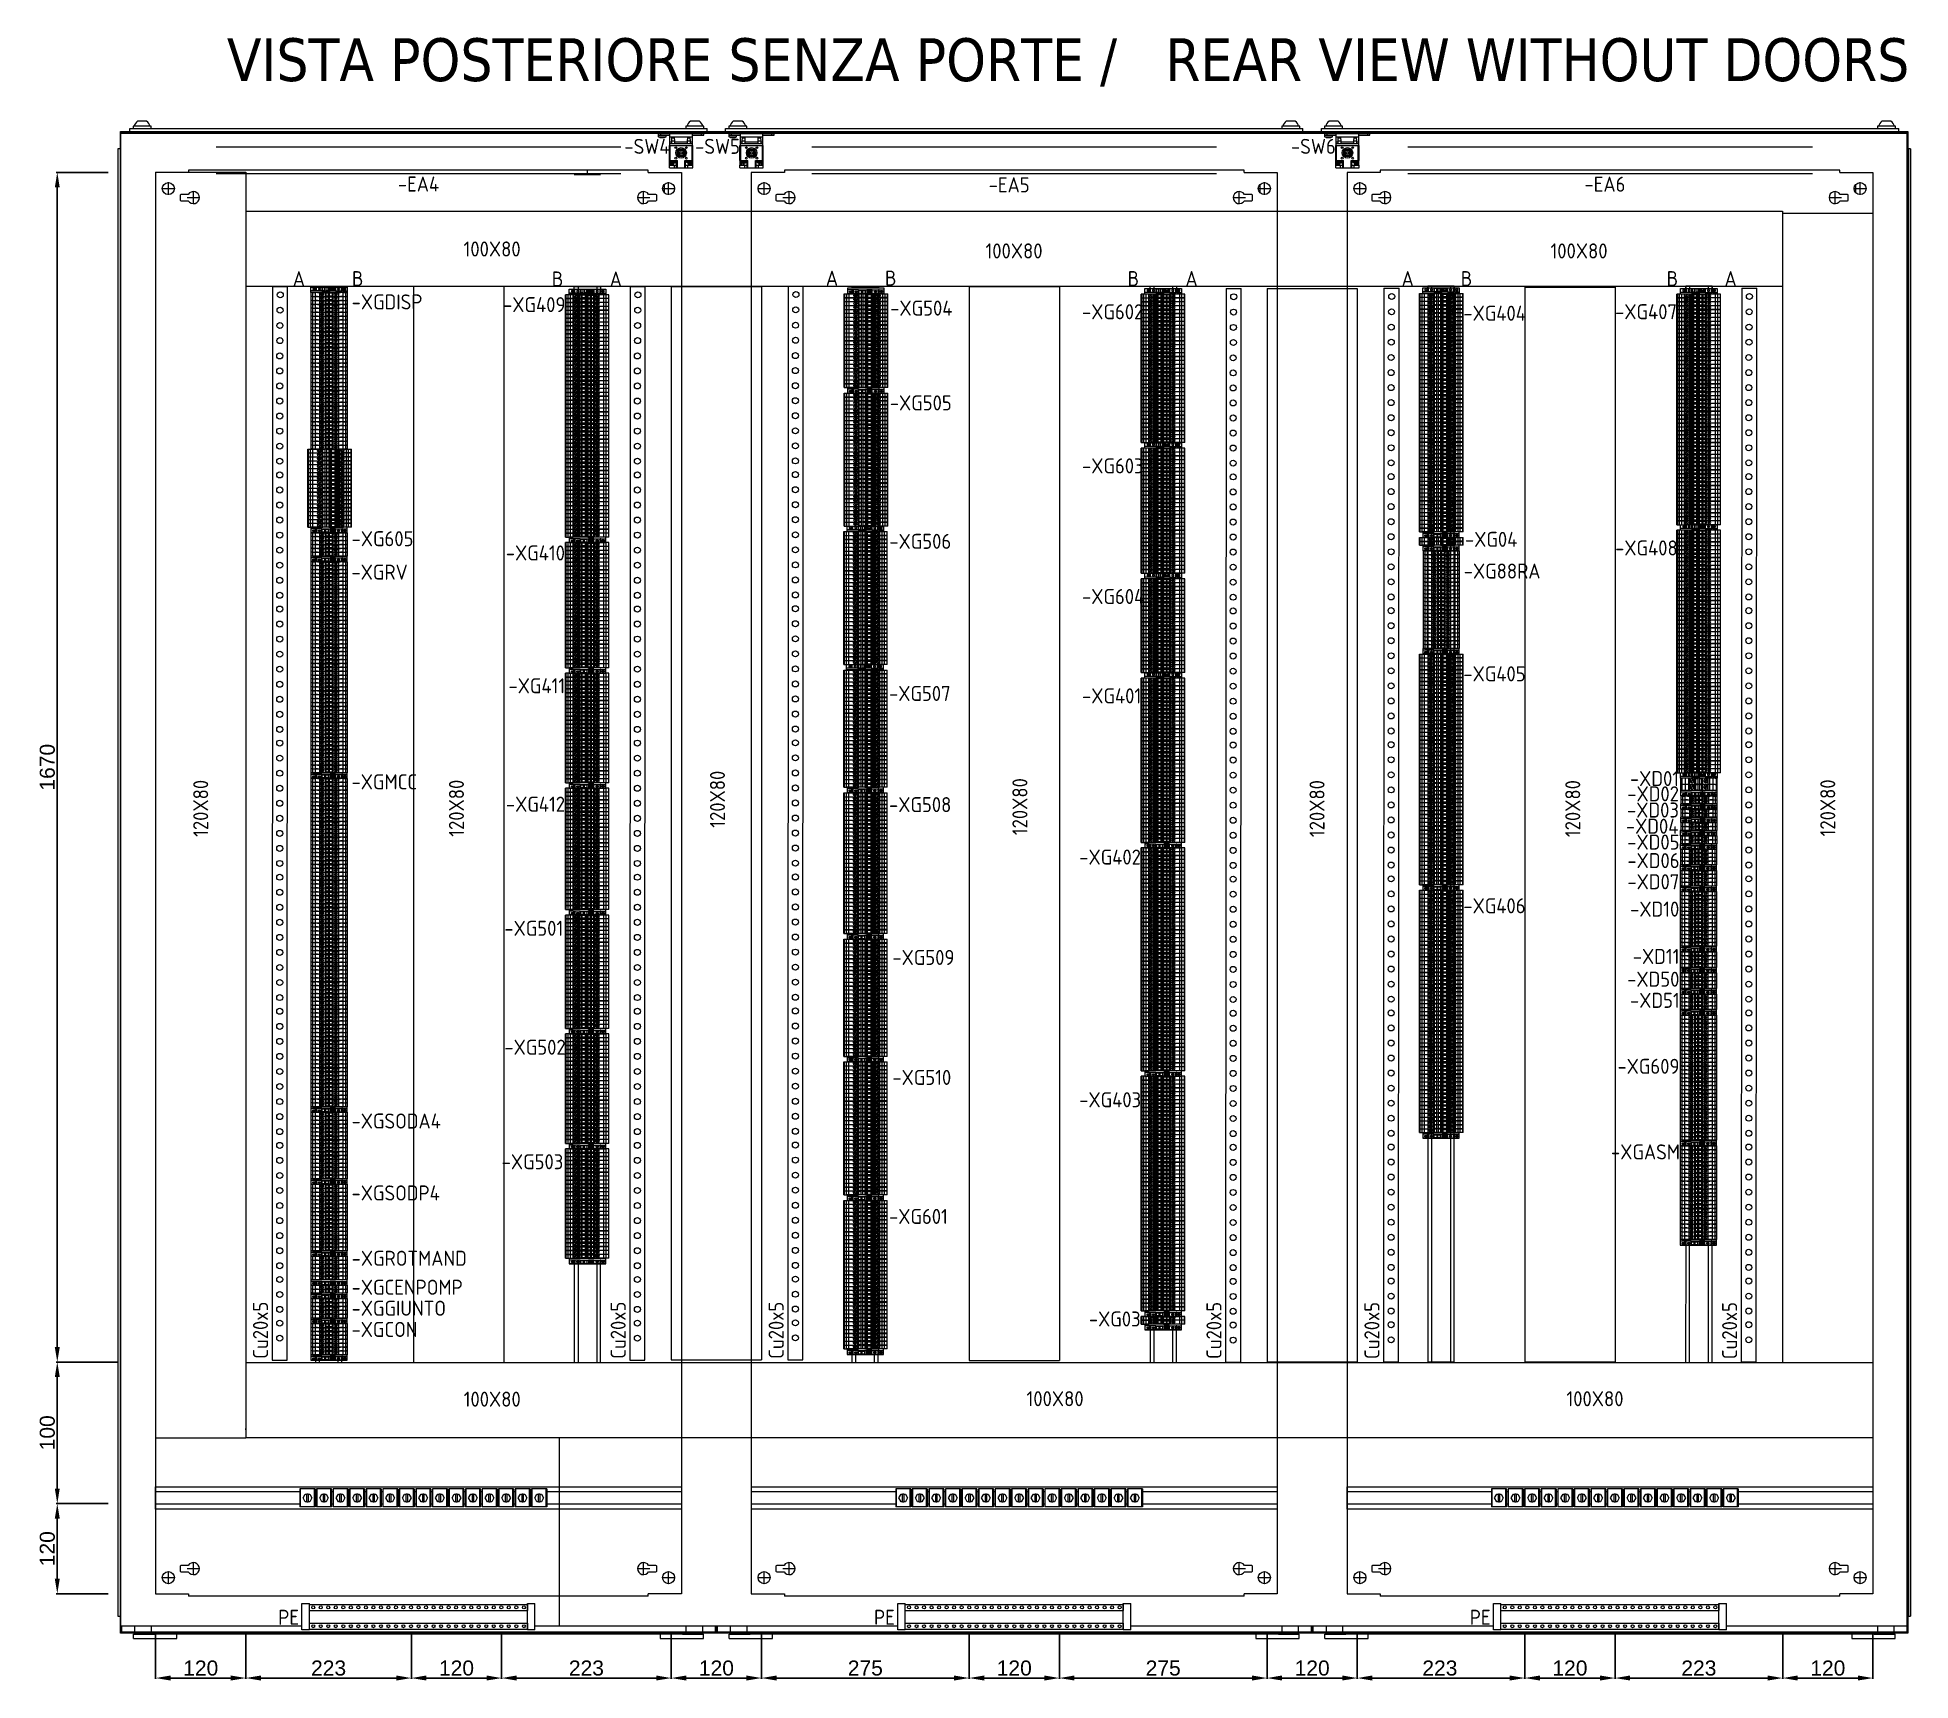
# Model space of a CAD drawing. Header units: millimetres. Extents: x 4959 to 7449, y 754 to 2938.
import ezdxf
from ezdxf.enums import TextEntityAlignment as Align

# ---------------------------------------------------------------- set-up
doc = ezdxf.new("R2010")
doc.units = ezdxf.units.MM
doc.set_wipeout_variables(frame=1)
doc.layers.add('! NO PLOT !', color=7, linetype='Continuous', true_color=0xff75dd, plot=False)
for name, color, linetype, lineweight in [('000-PI-Oprema', 30, 'Continuous', 5), ('0_1', 7, 'Continuous', 0), ('SI-ORMAR-Oprema', 30, 'Continuous', 5)]:
    doc.layers.add(name, color=color, linetype=linetype, lineweight=lineweight)
for name, color, linetype in [('000-PI-ORMAR', 2, 'Continuous'), ('000-PI_TEXT', 7, 'Continuous'), ('002-PI-Kabelska kanalica', 150, 'Continuous'), ('004-PI-DIN Šina', 3, 'Continuous')]:
    doc.layers.add(name, color=color, linetype=linetype)
doc.styles.add('PI0', font='isocpeur.ttf', dxfattribs={"width": 0.9})
doc.styles.get("Standard").update_dxf_attribs({"font": 'arial.ttf'})
doc.styles.add('Tahoma', font='tahoma.ttf')
doc.dimstyles.new('ISO-25-lb', dxfattribs={"dimtxt": 8, "dimasz": 8, "dimexe": 1.25, "dimexo": 0.625, "dimtad": 1, "dimtxsty": 'Standard', "dimcen": 5, "dimadec": 0, "dimazin": 0, "dimtfac": 1, "dimtmove": 0, "dimatfit": 3, "dimfxl": 1, "dimarcsym": 0})

msp = doc.modelspace()

# ---------------------------------------------------------------- texts
at = {"color": 0, "linetype": 'ByBlock', "lineweight": 0, "char_height": 20, "width": 16.78721, "attachment_point": 5, "rotation": 90, "style": 'PI0'}
for s, insert in [('120X80', (5176.271, 1913.308)), ('120X80', (5516.271, 1913.507)), ('120X80', (5863.271, 1925.462)), ('120X80', (6265.271, 1915.58)), ('120X80', (6660.271, 1913.005)), ('120X80', (7000.271, 1913.005)), ('120X80', (7339.271, 1913.936)), ('Cu20x5', (5255.737, 1219.412)), ('Cu20x5', (5731.237, 1219.412)), ('Cu20x5', (5941.237, 1219.336)), ('Cu20x5', (6523.238, 1219.127)), ('Cu20x5', (6733.238, 1219.051)), ('Cu20x5', (7208.738, 1218.88))]:
    msp.add_mtext(s, dxfattribs=dict(at, insert=insert))
at = {"color": 0, "linetype": 'ByBlock', "lineweight": 0, "char_height": 20, "width": 16.78721, "attachment_point": 5, "style": 'PI0'}
for insert in [(5563.771, 1127.723), (6312.04, 1128.342), (7029.771, 1128.302)]:
    msp.add_mtext('100X{\\fISOCPEUR|b0|i0|c238|p34;8}0', dxfattribs=dict(at, insert=insert))
at = {"layer": '000-PI_TEXT', "color": 0, "linetype": 'ByBlock', "lineweight": 0, "style": 'PI0', "width": 0.9}
for s, p in [('-SW4', (5769.536, 2793.594)), ('-SW5', (5863.31, 2793.594)), ('-SW6', (6655.388, 2793.584)), ('-EA4', (5465.783, 2743.48)), ('-EA5', (6251.013, 2742.392)), ('-EA6', (7043.013, 2743.253))]:
    msp.add_text(s, height=20, dxfattribs=at).set_placement(p, align=Align.MIDDLE)
for s, p in [('A', (5314.837, 2607.679)), ('B', (5392.613, 2607.679)), ('A', (6023.517, 2608.346)), ('B', (6101.292, 2608.346)), ('B', (6423.767, 2607.761)), ('A', (6501.542, 2607.761)), ('A', (6788.892, 2607.699)), ('B', (7140.362, 2607.68)), ('A', (7218.138, 2607.68))]:
    msp.add_text(s, height=20, dxfattribs=at).set_placement(p, align=Align.RIGHT)
for s, p in [('-XGDISP', (5376.951, 2576.74)), ('-XG504', (6092.889, 2568.456)), ('-XG602', (6347.863, 2563.614)), ('-XG404', (6854.809, 2561.685)), ('-XG407', (7056.521, 2563.699)), ('-XG505', (6092.333, 2442.459)), ('-XG603', (6347.863, 2358.714)), ('-XG605', (5376.828, 2261.848)), ('-XG04', (6856.934, 2261.009)), ('-XG408', (7056.521, 2249.599)), ('-XG410', (5581.842, 2242.946)), ('-XGRV', (5376.655, 2217.437)), ('-XG88RA', (6855.305, 2218.81)), ('-XG604', (6347.863, 2185.014)), ('-XG405', (6854.809, 2082.185)), ('-XG411', (5585.405, 2066.311)), ('-XG507', (6091.314, 2056.096)), ('-XG401', (6347.863, 2052.914)), ('-XGMCC', (5376.738, 1938.633)), ('-XD02', (7072.747, 1922.648)), ('-XD01', (7076.237, 1942.936)), ('-XG412', (5581.974, 1908.867)), ('-XG508', (6091.314, 1908.263)), ('-XD03', (7072.367, 1901.083)), ('-XD04', (7070.84, 1879.573)), ('-XD05', (7072.696, 1858.47)), ('-XG402', (6344.201, 1838.543)), ('-XD06', (7072.831, 1833.833)), ('-XD07', (7072.903, 1805.733)), ('-XG406', (6854.812, 1773.752)), ('-XD10', (7076.514, 1769.322)), ('-XG501', (5579.935, 1743.831)), ('-XG509', (6095.771, 1705.076)), ('-XD11', (7080.027, 1706.446)), ('-XD50', (7072.576, 1676.146)), ('-XD51', (7076.316, 1648.046)), ('-XG502', (5579.935, 1585.731)), ('-XG609', (7059.643, 1560.321)), ('-XG510', (6095.771, 1545.545)), ('-XG403', (6344.127, 1515.836)), ('-XGSODA4', (5376.761, 1487.569)), ('-XG503', (5576.374, 1433.423)), ('-XGASM', (7051.085, 1446.51)), ('-XGSODP4', (5376.764, 1391.909)), ('-XG601', (6091.314, 1360.687)), ('-XGROTMAND', (5376.89, 1305.051)), ('-XGCENPOMP', (5376.827, 1266.551)), ('-XGGIUNTO', (5376.764, 1238.637)), ('-XGCON', (5376.724, 1210.446)), ('-XG03', (6356.968, 1224.371))]:
    msp.add_text(s, height=20, dxfattribs=at).set_placement(p)
at = {"layer": '000-PI_TEXT', "color": 0, "linetype": 'ByBlock', "lineweight": 0, "char_height": 20, "width": 16.78721, "attachment_point": 5, "style": 'PI0'}
for insert in [(5563.637, 2657.11), (6257.476, 2654.535), (7008.585, 2654.535)]:
    msp.add_mtext('100X{\\fISOCPEUR|b0|i0|c238|p34;8}0', dxfattribs=dict(at, insert=insert))
at = {"layer": '0_1', "color": 0, "linetype": 'ByBlock', "lineweight": 0, "style": 'Tahoma'}
msp.add_text('VISTA POSTERIORE SENZA PORTE /   REAR VIEW WITHOUT DOORS', height=57, dxfattribs=at).set_placement((6329.387, 2908.848), align=Align.MIDDLE_CENTER)

# ---------------------------------------------------------------- blocks, each defined once
blk = doc.blocks.new('2000x800_montazna ploca')
at = {"layer": '! NO PLOT !', "color": 18, "linetype": 'ByBlock', "lineweight": 0, "true_color": 0x000000}
for p, q in [((-4325.1, 1624.7), (-4308.3, 1624.7)), ((-4316.7, 1616.3), (-4316.7, 1633.1)), ((-4283.4, 1604.3), (-4283.4, 1621.1)), ((-3685, 1604.3), (-3685, 1621.1)), ((-3660.1, 1624.7), (-3643.3, 1624.7)), ((-3657.7, 1630), (-3657.7, 1619.4)), ((-3651.7, 1616.3), (-3651.7, 1633.1)), ((-4300.9, 1615.9), (-4300.9, 1609.5)), ((-4290.2, 1616.9), (-4299.9, 1616.9)), ((-4299.9, 1608.5), (-4290.2, 1608.5)), ((-4291.8, 1612.7), (-4275, 1612.7)), ((-3693.4, 1612.7), (-3676.6, 1612.7)), ((-3668.5, 1616.9), (-3678.2, 1616.9)), ((-3678.2, 1608.5), (-3668.5, 1608.5)), ((-3667.5, 1609.5), (-3667.5, 1615.9)), ((-4325.1, -222.3), (-4308.3, -222.3)), ((-4316.7, -230.7), (-4316.7, -213.9)), ((-4300.9, -207.1), (-4300.9, -213.5)), ((-4290.2, -206.1), (-4299.9, -206.1)), ((-4299.9, -214.5), (-4290.2, -214.5)), ((-4291.8, -210.3), (-4275, -210.3)), ((-4283.4, -218.7), (-4283.4, -201.9)), ((-3693.4, -210.3), (-3676.6, -210.3)), ((-3685, -218.7), (-3685, -201.9)), ((-3668.5, -206.1), (-3678.2, -206.1)), ((-3678.2, -214.5), (-3668.5, -214.5)), ((-3667.5, -213.5), (-3667.5, -207.1)), ((-3660.1, -222.3), (-3643.3, -222.3)), ((-3651.7, -230.7), (-3651.7, -213.9))]:
    blk.add_line(p, q, dxfattribs=at)
for centre in [(-4316.7, 1624.7), (-3651.7, 1624.7), (-4316.7, -222.3), (-3651.7, -222.3)]:
    blk.add_circle(centre, 8, dxfattribs=at)
for centre, radius, start, end in [((-4283.4, 1612.7), 8, 211.6682, 148.3318), ((-3685, 1612.7), 8, 31.6682, 328.3318), ((-4299.9, 1615.9), 1, 90, 180), ((-4299.9, 1609.5), 1, 180, 270), ((-3668.5, 1615.9), 1, 0, 90), ((-3668.5, 1609.5), 1, 270, 0), ((-4299.9, -207.1), 1, 90, 180), ((-4299.9, -213.5), 1, 180, 270), ((-4283.4, -210.3), 8, 211.6682, 148.3318), ((-3685, -210.3), 8, 31.6682, 328.3318), ((-3668.5, -207.1), 1, 360, 90), ((-3668.5, -213.5), 1, 270, 0)]:
    blk.add_arc(centre, radius, start, end, dxfattribs=at)
at = {"layer": '000-PI-ORMAR', "color": 18, "linetype": 'ByBlock', "lineweight": 0, "true_color": 0x000000}
for p, q in [((-4289.7, 1646.2), (-4333.7, 1646.2)), ((-4333.7, 1646.2), (-4333.7, -243.8)), ((-4289.7, 1649.2), (-4289.7, 1646.2)), ((-3678.7, 1649.2), (-4289.7, 1649.2)), ((-3678.7, 1646.2), (-3678.7, 1649.2)), ((-3678.7, 1646.2), (-3634.7, 1646.2)), ((-3634.7, 1646.2), (-3634.7, -243.8)), ((-4333.7, -243.8), (-4289.7, -243.8)), ((-4289.7, -243.8), (-4289.7, -246.8)), ((-3678.7, -246.8), (-4289.7, -246.8)), ((-3634.7, -243.8), (-3678.7, -243.8)), ((-3678.7, -246.8), (-3678.7, -243.8))]:
    blk.add_line(p, q, dxfattribs=at)
blk = doc.blocks.new('*U211')
at = {"layer": '004-PI-DIN Šina', "color": 0, "linetype": 'ByBlock', "lineweight": 0, "ltscale": 0.25}
for p, q in [((0, 15), (699, 15)), ((0, -15), (0, 15)), ((699, 8), (0, 8)), ((699, 15), (699, -15)), ((0, -8), (699, -8)), ((699, -15), (0, -15))]:
    blk.add_line(p, q, dxfattribs=at)
blk = doc.blocks.new('*U212')
at = {"layer": '002-PI-Kabelska kanalica', "color": 0, "linetype": 'ByBlock', "lineweight": 0}
for p, q in [((-20, 1583), (100, 1583)), ((-20, -100), (-20, 1583)), ((100, -100), (100, 1583)), ((-20, -100), (100, -100))]:
    blk.add_line(p, q, dxfattribs=at)
blk = doc.blocks.new('*U207')
at = {"layer": '004-PI-DIN Šina', "color": 0, "linetype": 'ByBlock', "lineweight": 0, "ltscale": 0.25}
for p, q in [((0, 15), (699, 15)), ((0, -15), (0, 15)), ((699, 8), (0, 8)), ((699, 15), (699, -15)), ((0, -8), (699, -8)), ((699, -15), (0, -15))]:
    blk.add_line(p, q, dxfattribs=at)
blk = doc.blocks.new('*U78')
at = {"layer": '002-PI-Kabelska kanalica', "color": 0, "linetype": 'ByBlock', "lineweight": 0}
for p, q in [((-20, 1331), (100, 1331)), ((-20, -100), (-20, 1331)), ((100, -100), (100, 1331)), ((-20, -100), (100, -100))]:
    blk.add_line(p, q, dxfattribs=at)
blk = doc.blocks.new('*U208')
at = {"layer": '002-PI-Kabelska kanalica', "color": 0, "linetype": 'ByBlock', "lineweight": 0}
for p, q in [((-20, 1327), (100, 1327)), ((-20, -100), (-20, 1327)), ((100, -100), (100, 1327)), ((-20, -100), (100, -100))]:
    blk.add_line(p, q, dxfattribs=at)
blk = doc.blocks.new('*U209')
at = {"layer": '002-PI-Kabelska kanalica', "color": 0, "linetype": 'ByBlock', "lineweight": 0}
for p, q in [((-20, 1428), (100, 1428)), ((-20, -100), (-20, 1428)), ((100, -100), (100, 1428)), ((-20, -100), (100, -100))]:
    blk.add_line(p, q, dxfattribs=at)
blk = doc.blocks.new('*U210')
at = {"layer": '004-PI-DIN Šina', "color": 0, "linetype": 'ByBlock', "lineweight": 0, "ltscale": 0.25}
for p, q in [((0, 15), (699, 15)), ((0, -15), (0, 15)), ((699, 8), (0, 8)), ((699, 15), (699, -15)), ((0, -8), (699, -8)), ((699, -15), (0, -15))]:
    blk.add_line(p, q, dxfattribs=at)
blk = doc.blocks.new('3240252_WCC_14-select__2', base_point=(55.7, 813.9))
at = {"layer": '000-PI-Oprema', "color": 7}
for p, q in [((55.7, 837.9), (55.7, 813.9)), ((56.5, 837.9), (55.7, 837.9)), ((74.8, 837.9), (56.5, 837.9)), ((56.5, 813.9), (56.5, 837.9)), ((59.9, 825.9), (62.8, 830.9)), ((62.8, 820.9), (59.9, 825.9)), ((62.8, 830.9), (64.9, 830.9)), ((64.9, 820.9), (64.9, 830.9)), ((66.5, 830.9), (64.9, 830.9)), ((66.5, 830.9), (68.6, 830.9)), ((66.5, 830.9), (66.5, 820.9)), ((68.6, 830.9), (71.4, 825.9)), ((71.4, 825.9), (68.6, 820.9)), ((75.7, 837.9), (74.8, 837.9)), ((74.8, 813.9), (74.8, 837.9)), ((75.7, 837.9), (75.7, 813.9)), ((56.5, 813.9), (55.7, 813.9)), ((74.8, 813.9), (56.5, 813.9)), ((64.9, 820.9), (62.8, 820.9)), ((64.9, 820.9), (66.5, 820.9)), ((68.6, 820.9), (66.5, 820.9)), ((75.7, 813.9), (74.8, 813.9))]:
    blk.add_line(p, q, dxfattribs=at)
blk = doc.blocks.new('Drfsicht1', base_point=(65.7, 825.9))
at = {"color": 0, "linetype": 'ByBlock', "lineweight": 0}
blk.add_wipeout([(55.7, 837.9), (75.7, 837.9), (75.7, 813.9), (55.7, 813.9)], dxfattribs=at).dxf.layer = '000-PI-Oprema'
at = {"layer": '000-PI-Oprema', "color": 0, "linetype": 'ByBlock', "lineweight": 0}
blk.add_blockref('3240252_WCC_14-select__2', (55.7, 813.9), dxfattribs=at)
blk = doc.blocks.new('Uvodnica_ WCC14')
at = {"layer": '000-PI-Oprema', "color": 7}
blk.add_blockref('Drfsicht1', (0, 0), dxfattribs=at)
blk = doc.blocks.new('*U266')
blk.add_blockref('Uvodnica_ WCC14', (0, 0))
blk = doc.blocks.new('*U261')
at = {"layer": '000-PI-Oprema', "color": 0, "linetype": 'ByBlock', "lineweight": -2, "transparency": 16777216}
blk.add_blockref('*U266', (0, 0), dxfattribs=at)
blk.add_blockref('*U266', (22, 0), dxfattribs=at)
blk.add_blockref('*U266', (44, 0), dxfattribs=at)
blk.add_blockref('*U266', (66, 0), dxfattribs=at)
blk.add_blockref('*U266', (88, 0), dxfattribs=at)
blk.add_blockref('*U266', (110, 0), dxfattribs=at)
blk.add_blockref('*U266', (132, 0), dxfattribs=at)
blk.add_blockref('*U266', (154, 0), dxfattribs=at)
blk.add_blockref('*U266', (176, 0), dxfattribs=at)
blk.add_blockref('*U266', (198, 0), dxfattribs=at)
blk.add_blockref('*U266', (220, 0), dxfattribs=at)
blk.add_blockref('*U266', (242, 0), dxfattribs=at)
blk.add_blockref('*U266', (264, 0), dxfattribs=at)
blk.add_blockref('*U266', (286, 0), dxfattribs=at)
blk.add_blockref('*U266', (308, 0), dxfattribs=at)
blk = doc.blocks.new('*U268')
blk.add_blockref('Uvodnica_ WCC14', (0, 0))
blk = doc.blocks.new('*U267')
at = {"layer": '000-PI-Oprema', "color": 0, "linetype": 'ByBlock', "lineweight": -2, "transparency": 16777216}
blk.add_blockref('*U268', (0, 0), dxfattribs=at)
blk.add_blockref('*U268', (22, 0), dxfattribs=at)
blk.add_blockref('*U268', (44, 0), dxfattribs=at)
blk.add_blockref('*U268', (66, 0), dxfattribs=at)
blk.add_blockref('*U268', (88, 0), dxfattribs=at)
blk.add_blockref('*U268', (110, 0), dxfattribs=at)
blk.add_blockref('*U268', (132, 0), dxfattribs=at)
blk.add_blockref('*U268', (154, 0), dxfattribs=at)
blk.add_blockref('*U268', (176, 0), dxfattribs=at)
blk.add_blockref('*U268', (198, 0), dxfattribs=at)
blk.add_blockref('*U268', (220, 0), dxfattribs=at)
blk.add_blockref('*U268', (242, 0), dxfattribs=at)
blk.add_blockref('*U268', (264, 0), dxfattribs=at)
blk.add_blockref('*U268', (286, 0), dxfattribs=at)
blk.add_blockref('*U268', (308, 0), dxfattribs=at)
blk = doc.blocks.new('*U260')
blk.add_blockref('Uvodnica_ WCC14', (0, 0))
blk = doc.blocks.new('*U269')
at = {"layer": '000-PI-Oprema', "color": 0, "linetype": 'ByBlock', "lineweight": -2, "transparency": 16777216}
blk.add_blockref('*U260', (0, 0), dxfattribs=at)
blk.add_blockref('*U260', (22, 0), dxfattribs=at)
blk.add_blockref('*U260', (44, 0), dxfattribs=at)
blk.add_blockref('*U260', (66, 0), dxfattribs=at)
blk.add_blockref('*U260', (88, 0), dxfattribs=at)
blk.add_blockref('*U260', (110, 0), dxfattribs=at)
blk.add_blockref('*U260', (132, 0), dxfattribs=at)
blk.add_blockref('*U260', (154, 0), dxfattribs=at)
blk.add_blockref('*U260', (176, 0), dxfattribs=at)
blk.add_blockref('*U260', (198, 0), dxfattribs=at)
blk.add_blockref('*U260', (220, 0), dxfattribs=at)
blk.add_blockref('*U260', (242, 0), dxfattribs=at)
blk.add_blockref('*U260', (264, 0), dxfattribs=at)
blk.add_blockref('*U260', (286, 0), dxfattribs=at)
blk.add_blockref('*U260', (308, 0), dxfattribs=at)
blk = doc.blocks.new('sklopka_vrata_8MF1000-2VL')
at = {"layer": '000-PI-Oprema', "color": 0, "linetype": 'ByBlock', "lineweight": 0}
for p, q in [((-30, 0), (30, 0)), ((-30, -4.5), (-30, 0)), ((-27, -2.5), (-27, 0)), ((-15, -16), (-15, 0)), ((15, -16), (15, 0)), ((27, -2.5), (27, 0)), ((30, -2.5), (30, 0)), ((-30, -2.5), (-27, -2.5)), ((-28.1, -5.75), (-30, -4.5)), ((-30, -4.5), (-20, -4.5)), ((-28.1, -5.75), (-21.9, -5.75)), ((-27, -2.5), (-15, -2.5)), ((-21.9, -5.75), (-20, -4.5)), ((-20, -4.5), (-20, -2.5)), ((-15.5, -16), (15.5, -16)), ((-15.5, -36), (-15.5, -16)), ((-15, -4.5), (15, -4.5)), ((-15, -11.5), (-12.499996, -11.5)), ((-15, -13.5), (15, -13.5)), ((-14.5, -38), (-14.5, -16)), ((-12.5, -10), (-12.2, -6)), ((-12.5, -10), (-8.5, -10)), ((-12.5, -13.499994), (-12.5, -10)), ((-12.2, -6), (-8.8, -6)), ((-8.5, -10), (-8.8, -6)), ((-8.5, -13.499994), (-8.5, -10)), ((-8.499996, -11.5), (8.500004, -11.5)), ((-3, -27.802775), (-3, -24.197225)), ((-1.802776, -23), (1.802776, -23)), ((3, -27.802775), (3, -24.197225)), ((8.5, -10), (8.8, -6)), ((8.5, -10), (12.5, -10)), ((8.5, -13.499994), (8.5, -10)), ((8.8, -6), (12.2, -6)), ((12.5, -10), (12.2, -6)), ((12.5, -13.499994), (12.5, -10)), ((12.500004, -11.5), (15, -11.5)), ((14.5, -38), (14.5, -16)), ((15, -2.5), (30, -2.5)), ((15.5, -36), (15.5, -16)), ((-15.5, -36), (-5, -36)), ((-15.49, -42.49), (-8.99, -42.49)), ((-15.49, -45.99), (-15.49, -42.49)), ((-15.49, -45.99), (-8.99, -45.99)), ((-15.400001, -42.49), (-15.400001, -36)), ((-15.4, -46), (-15.4, -45.99)), ((-15.4, -46), (-5.999961, -46)), ((-12.6, -39.25), (-14.5, -38)), ((-14.5, -38), (-6.5, -38)), ((-14.400001, -42.49), (-14.400001, -38.065784)), ((-12.936492, -42.49), (-12.936492, -39.02862)), ((-12.6, -39.25), (-8.4, -39.25)), ((-11.000001, -42.49), (-11.000001, -39.249996)), ((-10.000001, -42.49), (-10.000001, -39.249996)), ((-8.99, -42.49), (-6.029656, -42.49)), ((-8.99, -45.99), (-8.99, -42.49)), ((-8.99, -45.99), (-6.000001, -45.99)), ((-8.4, -39.25), (-6.5, -38)), ((-6.5, -38), (-6.5, -36)), ((-6.029656, -42.5), (-6.029656, -42.49)), ((-6.029656, -42.5), (-6, -42.5)), ((-6, -46), (-6, -36)), ((-6, -46), (-5, -46)), ((-5, -46), (-5, -36)), ((-5, -46), (5, -46)), ((-1.802776, -29), (1.802776, -29)), ((5, -36), (14.5, -36)), ((5, -46), (5, -36)), ((5, -46), (6, -46)), ((6, -46), (6, -36)), ((6, -42.5), (6.029654, -42.5)), ((6, -45.99), (15.49, -45.99)), ((6.00004, -46), (15.4, -46)), ((6.029654, -42.49), (15.49, -42.49)), ((6.029654, -42.5), (6.029654, -42.49)), ((6.5, -38), (6.5, -36)), ((8.4, -39.25), (6.5, -38)), ((6.5, -38), (14.5, -38)), ((8.4, -39.25), (12.6, -39.25)), ((8.85, -36), (13.15, -36)), ((8.99, -45.99), (8.99, -42.49)), ((10, -42.49), (10, -39.249996)), ((11, -42.49), (11, -39.249996)), ((12.6, -39.25), (14.5, -38)), ((12.936492, -42.49), (12.936492, -39.028624)), ((14.4, -42.49), (14.4, -38.065788)), ((14.5, -36), (15.5, -36)), ((15.4, -42.49), (15.4, -36)), ((15.4, -46), (15.4, -45.99)), ((15.49, -45.99), (15.49, -42.49))]:
    blk.add_line(p, q, dxfattribs=at)
for centre, radius in [((-7, -19), 1.15), ((0, -26), 7), ((0, -26), 5.3), ((0, -26), 5.1), ((0, -26), 4.8), ((0, -26), 4.679181), ((0, -26), 3.579607), ((0, -26), 1.499969), ((7, -19), 1.15), ((-7, -33), 1.15), ((7, -33), 1.15)]:
    blk.add_circle(centre, radius, dxfattribs=at)
for radius, start, end in [(3.5, 121.002719, 148.997284), (3.100426, 90, 104.622596), (3.100426, 75.377404, 90), (3.5, 31.002716, 58.997281), (3.100426, 165.377152, 194.622848), (3.5, 211.002716, 238.997281), (3.100426, 255.377156, 284.622844), (3.5, 301.002719, 328.997284), (3.100426, 345.377406, 14.622594)]:
    blk.add_arc((0, -26), radius, start, end, dxfattribs=at)
blk = doc.blocks.new('LL49 W 100-230V')
at = {"layer": '000-PI-Oprema', "color": 0, "linetype": 'ByBlock', "lineweight": 0, "ltscale": 0.25}
for p, q in [((45476.7, 36851.4), (46014.7, 36851.4)), ((46014.7, 36815.4), (45476.7, 36815.4))]:
    blk.add_line(p, q, dxfattribs=at)
blk = doc.blocks.new('*U214')
at = {"layer": '002-PI-Kabelska kanalica', "color": 0, "linetype": 'ByBlock', "lineweight": 0}
for p, q in [((-20, 1329), (100, 1329)), ((-20, -100), (-20, 1329)), ((100, -100), (100, 1329)), ((-20, -100), (100, -100))]:
    blk.add_line(p, q, dxfattribs=at)
blk = doc.blocks.new('*U215')
at = {"layer": '004-PI-DIN Šina', "color": 0, "linetype": 'ByBlock', "lineweight": 0}
blk.add_lwpolyline([(1430, -17.5), (1430, 17.5), (0, 17.5), (0, -17.5)], close=True, dxfattribs=at)
for points in [[(0, 12.5), (1430, 12.5)], [(0, -12.5), (1430, -12.5)]]:
    blk.add_lwpolyline(points, dxfattribs=at)
blk = doc.blocks.new('*U216')
at = {"layer": '002-PI-Kabelska kanalica', "color": 0, "linetype": 'ByBlock', "lineweight": 0}
for p, q in [((-20, 1328), (100, 1328)), ((-20, -100), (-20, 1328)), ((100, -100), (100, 1328)), ((-20, -100), (100, -100))]:
    blk.add_line(p, q, dxfattribs=at)
blk = doc.blocks.new('*U217')
at = {"color": 7}
blk.add_wipeout([(-24.3, -7.3), (24.3, -7.3), (24.3, 0), (-24.3, 0)], dxfattribs=at).dxf.layer = '000-PI-Oprema'
at = {"layer": '000-PI-Oprema', "color": 7, "ltscale": 0.25}
blk.add_line((-24.3, 0), (24.3, 0), dxfattribs=at)
at = {"layer": '000-PI-Oprema', "color": 7}
for p, q in [((-18, 0), (-18, -5.1)), ((-17.1, 0), (-17.1, -5.1)), ((-17, -5.1), (-17, 0)), ((-16.7, -5.1), (-16.7, 0)), ((-9.7, 0), (-9.7, -5.1)), ((-9, 0), (-9, -0.6)), ((-1, -0.6), (-1, 0)), ((-0.3, 0), (-0.3, -5.1)), ((1.4, -5.1), (1.4, 0)), ((2.3, -5.1), (2.3, 0)), ((7.7, -5.1), (7.7, 0)), ((8.5, 0), (8.5, -5.1)), ((16.7, -5.1), (16.7, 0)), ((17, 0), (17, -5.1)), ((17.1, 0), (17.1, -5.1)), ((18, 0), (18, -5.1)), ((24.3, 0), (24.3, -7.3)), ((-24.3, -7.3), (-24.3, 0)), ((-18, -5.1), (-24.3, -5.1)), ((24.3, -7.3), (-24.3, -7.3)), ((-21.4, -1.7), (-21.4, -3.4)), ((-18.5, -1.7), (-21.4, -1.7)), ((-21.4, -3.4), (-18.5, -3.4)), ((-19, -2.4), (-19.1, -2.4)), ((-19.1, -2.4), (-19.1, -2.8)), ((-19, -2.8), (-19.1, -2.8)), ((-19, -2.4), (-18.5, -2.4)), ((-19, -2.8), (-19, -2.4)), ((-19, -2.8), (-18.5, -2.8)), ((-18.5, -2.4), (-18.5, -1.7)), ((-18.5, -2.8), (-18.5, -2.4)), ((-18.5, -3.4), (-18.5, -2.8)), ((-17.1, -5.1), (-18, -5.1)), ((-17, -5.1), (-17.1, -5.1)), ((-16.7, -5.1), (-17, -5.1)), ((-9.7, -5.1), (-16.7, -5.1)), ((-14.1, -1.7), (-14.1, -3.4)), ((-11.4, -1.7), (-14.1, -1.7)), ((-14.1, -3.4), (-11.4, -3.4)), ((-11.4, -3.4), (-11.4, -1.7)), ((-9.7, -5.1), (-9, -5.1)), ((-9, -0.6), (-9, -4.6)), ((-5.8, -0.6), (-9, -0.6)), ((-9, -4.6), (-9, -5.1)), ((-9, -4.6), (-5.8, -4.6)), ((-9, -5.1), (-1, -5.1)), ((-5.8, -4.6), (-5.8, -0.6)), ((-4.1, -0.6), (-4.1, -4.6)), ((-1, -0.6), (-4.1, -0.6)), ((-4.1, -4.6), (-1, -4.6)), ((-1, -4.6), (-1, -0.6)), ((-1, -5.1), (-1, -4.6)), ((-1, -5.1), (-0.3, -5.1)), ((-0.3, -5.1), (1.4, -5.1)), ((2.3, -5.1), (1.4, -5.1)), ((7.7, -5.1), (2.3, -5.1)), ((6.7, -0.8), (3.2, -0.8)), ((3.2, -0.8), (3.2, -2.4)), ((3.2, -2.4), (6.7, -2.4)), ((3.2, -2.4), (3.2, -2.8)), ((3.2, -2.8), (6.7, -2.8)), ((3.2, -2.8), (3.2, -4.3)), ((3.2, -4.3), (6.7, -4.3)), ((6.7, -2.4), (6.7, -0.8)), ((6.7, -2.8), (6.7, -2.4)), ((6.7, -4.3), (6.7, -2.8)), ((8.5, -5.1), (7.7, -5.1)), ((8.5, -5.1), (16.7, -5.1)), ((11.4, -1.7), (11.4, -3.4)), ((14.1, -1.7), (11.4, -1.7)), ((11.4, -3.4), (14.1, -3.4)), ((14.1, -3.4), (14.1, -1.7)), ((16.7, -5.1), (17, -5.1)), ((17, -5.1), (17.1, -5.1)), ((18, -5.1), (17.1, -5.1)), ((18, -5.1), (24.3, -5.1)), ((22.2, -1.7), (19.5, -1.7)), ((19.5, -1.7), (19.5, -2.4)), ((19.5, -2.4), (19.9, -2.4)), ((19.5, -2.4), (19.5, -2.8)), ((19.5, -2.8), (19.5, -3.4)), ((19.5, -2.8), (19.9, -2.8)), ((19.5, -3.4), (22.2, -3.4)), ((20.6, -2.4), (19.9, -2.4)), ((19.9, -2.8), (19.9, -2.4)), ((20.6, -2.8), (19.9, -2.8)), ((20.6, -2.8), (20.6, -2.4)), ((22.2, -3.4), (22.2, -1.7))]:
    blk.add_line(p, q, dxfattribs=at)
blk = doc.blocks.new('*U143')
at = {"color": 0, "linetype": 'ByBlock', "lineweight": 0, "ltscale": 0.25}
blk.add_lwpolyline([(-24.3, 0), (-24.3, -7.3), (24.3, -7.3), (24.3, 0), (-24.3, 0)], dxfattribs=at)
at = {"layer": '000-PI-Oprema', "color": 0, "linetype": 'ByBlock', "lineweight": 0}
for p, q in [((24.3, 0), (-24.3, 0)), ((24.3, -7.3), (24.3, 0)), ((-24.3, 0), (-24.3, -7.3)), ((-18, -2.2), (-24.3, -2.2)), ((-21.4, -5.6), (-21.4, -3.9)), ((-21.4, -3.9), (-18.5, -3.9)), ((-18.5, -5.6), (-21.4, -5.6)), ((-19, -4.6), (-19.1, -4.6)), ((-19.1, -5), (-19.1, -4.6)), ((-19, -5), (-19.1, -5)), ((-19, -4.6), (-19, -5)), ((-19, -4.6), (-18.5, -4.6)), ((-19, -5), (-18.5, -5)), ((-18.5, -3.9), (-18.5, -4.6)), ((-18.5, -4.6), (-18.5, -5)), ((-18.5, -5), (-18.5, -5.6)), ((-18, -7.3), (-18, -2.2)), ((-17.1, -2.2), (-18, -2.2)), ((-17.1, -7.3), (-18, -7.3)), ((-17.1, -7.3), (-17.1, -2.2)), ((-17, -2.2), (-17.1, -2.2)), ((-17, -7.3), (-17.1, -7.3)), ((-17, -2.2), (-17, -7.3)), ((-16.7, -2.2), (-17, -2.2)), ((-16.7, -7.3), (-17, -7.3)), ((-16.7, -2.2), (-16.7, -7.3)), ((-9.7, -2.2), (-16.7, -2.2)), ((-14.1, -3.9), (-11.4, -3.9)), ((-14.1, -5.6), (-14.1, -3.9)), ((-11.4, -5.6), (-14.1, -5.6)), ((-11.4, -3.9), (-11.4, -5.6)), ((-9.7, -2.2), (-9, -2.2)), ((-9.7, -7.3), (-9.7, -2.2)), ((-9.7, -7.3), (-9, -7.3)), ((-9, -2.8), (-9, -2.2)), ((-9, -2.2), (-1, -2.2)), ((-9, -6.8), (-9, -2.8)), ((-9, -2.8), (-5.8, -2.8)), ((-5.8, -6.8), (-9, -6.8)), ((-9, -7.3), (-9, -6.8)), ((-5.8, -2.8), (-5.8, -6.8)), ((-4.1, -2.8), (-1, -2.8)), ((-4.1, -6.8), (-4.1, -2.8)), ((-1, -6.8), (-4.1, -6.8)), ((-1, -2.2), (-1, -2.8)), ((-1, -2.2), (-0.3, -2.2)), ((-1, -2.8), (-1, -6.8)), ((-1, -6.8), (-1, -7.3)), ((-0.3, -2.2), (1.4, -2.2)), ((-0.3, -7.3), (-0.3, -2.2)), ((2.3, -2.2), (1.4, -2.2)), ((1.4, -2.2), (1.4, -7.3)), ((7.7, -2.2), (2.3, -2.2)), ((2.3, -2.2), (2.3, -7.3)), ((3.2, -3), (6.7, -3)), ((3.2, -4.6), (3.2, -3)), ((3.2, -4.6), (6.7, -4.6)), ((3.2, -5), (3.2, -4.6)), ((3.2, -5), (6.7, -5)), ((3.2, -6.5), (3.2, -5)), ((6.7, -6.5), (3.2, -6.5)), ((6.7, -3), (6.7, -4.6)), ((6.7, -4.6), (6.7, -5)), ((6.7, -5), (6.7, -6.5)), ((7.7, -2.2), (7.7, -7.3)), ((8.5, -2.2), (7.7, -2.2)), ((8.5, -7.3), (8.5, -2.2)), ((8.5, -2.2), (16.7, -2.2)), ((11.4, -3.9), (14.1, -3.9)), ((11.4, -5.6), (11.4, -3.9)), ((14.1, -5.6), (11.4, -5.6)), ((14.1, -3.9), (14.1, -5.6)), ((16.7, -2.2), (16.7, -7.3)), ((16.7, -2.2), (17, -2.2)), ((17, -7.3), (17, -2.2)), ((17, -2.2), (17.1, -2.2)), ((18, -2.2), (17.1, -2.2)), ((17.1, -7.3), (17.1, -2.2)), ((18, -2.2), (24.3, -2.2)), ((18, -7.3), (18, -2.2)), ((19.5, -4.6), (19.5, -3.9)), ((19.5, -3.9), (22.2, -3.9)), ((19.5, -5), (19.5, -4.6)), ((19.5, -4.6), (19.9, -4.6)), ((19.5, -5), (19.9, -5)), ((19.5, -5.6), (19.5, -5)), ((22.2, -5.6), (19.5, -5.6)), ((19.9, -4.6), (19.9, -5)), ((20.6, -4.6), (19.9, -4.6)), ((20.6, -5), (19.9, -5)), ((20.6, -4.6), (20.6, -5)), ((22.2, -3.9), (22.2, -5.6))]:
    blk.add_line(p, q, dxfattribs=at)
at = {"layer": '000-PI-Oprema', "color": 0, "linetype": 'ByBlock', "lineweight": 0, "ltscale": 0.25}
blk.add_line((24.3, -7.3), (-24.3, -7.3), dxfattribs=at)
blk = doc.blocks.new('*U213')
at = {"color": 7}
blk.add_wipeout([(-24.3, -7.3), (24.3, -7.3), (24.3, 0), (-24.3, 0)], dxfattribs=at).dxf.layer = '000-PI-Oprema'
at = {"layer": '000-PI-Oprema', "color": 7, "ltscale": 0.25}
blk.add_line((-24.3, 0), (24.3, 0), dxfattribs=at)
at = {"layer": '000-PI-Oprema', "color": 7}
for p, q in [((-18, 0), (-18, -5.1)), ((-17.1, 0), (-17.1, -5.1)), ((-17, -5.1), (-17, 0)), ((-16.7, -5.1), (-16.7, 0)), ((-9.7, 0), (-9.7, -5.1)), ((-9, 0), (-9, -0.6)), ((-1, -0.6), (-1, 0)), ((-0.3, 0), (-0.3, -5.1)), ((1.4, -5.1), (1.4, 0)), ((2.3, -5.1), (2.3, 0)), ((7.7, -5.1), (7.7, 0)), ((8.5, 0), (8.5, -5.1)), ((16.7, -5.1), (16.7, 0)), ((17, 0), (17, -5.1)), ((17.1, 0), (17.1, -5.1)), ((18, 0), (18, -5.1)), ((24.3, 0), (24.3, -7.3)), ((-24.3, -7.3), (-24.3, 0)), ((-18, -5.1), (-24.3, -5.1)), ((24.3, -7.3), (-24.3, -7.3)), ((-21.4, -1.7), (-21.4, -3.4)), ((-18.5, -1.7), (-21.4, -1.7)), ((-21.4, -3.4), (-18.5, -3.4)), ((-19, -2.4), (-19.1, -2.4)), ((-19.1, -2.4), (-19.1, -2.8)), ((-19, -2.8), (-19.1, -2.8)), ((-19, -2.4), (-18.5, -2.4)), ((-19, -2.8), (-19, -2.4)), ((-19, -2.8), (-18.5, -2.8)), ((-18.5, -2.4), (-18.5, -1.7)), ((-18.5, -2.8), (-18.5, -2.4)), ((-18.5, -3.4), (-18.5, -2.8)), ((-17.1, -5.1), (-18, -5.1)), ((-17, -5.1), (-17.1, -5.1)), ((-16.7, -5.1), (-17, -5.1)), ((-9.7, -5.1), (-16.7, -5.1)), ((-14.1, -1.7), (-14.1, -3.4)), ((-11.4, -1.7), (-14.1, -1.7)), ((-14.1, -3.4), (-11.4, -3.4)), ((-11.4, -3.4), (-11.4, -1.7)), ((-9.7, -5.1), (-9, -5.1)), ((-9, -0.6), (-9, -4.6)), ((-5.8, -0.6), (-9, -0.6)), ((-9, -4.6), (-9, -5.1)), ((-9, -4.6), (-5.8, -4.6)), ((-9, -5.1), (-1, -5.1)), ((-5.8, -4.6), (-5.8, -0.6)), ((-4.1, -0.6), (-4.1, -4.6)), ((-1, -0.6), (-4.1, -0.6)), ((-4.1, -4.6), (-1, -4.6)), ((-1, -4.6), (-1, -0.6)), ((-1, -5.1), (-1, -4.6)), ((-1, -5.1), (-0.3, -5.1)), ((-0.3, -5.1), (1.4, -5.1)), ((2.3, -5.1), (1.4, -5.1)), ((7.7, -5.1), (2.3, -5.1)), ((6.7, -0.8), (3.2, -0.8)), ((3.2, -0.8), (3.2, -2.4)), ((3.2, -2.4), (6.7, -2.4)), ((3.2, -2.4), (3.2, -2.8)), ((3.2, -2.8), (6.7, -2.8)), ((3.2, -2.8), (3.2, -4.3)), ((3.2, -4.3), (6.7, -4.3)), ((6.7, -2.4), (6.7, -0.8)), ((6.7, -2.8), (6.7, -2.4)), ((6.7, -4.3), (6.7, -2.8)), ((8.5, -5.1), (7.7, -5.1)), ((8.5, -5.1), (16.7, -5.1)), ((11.4, -1.7), (11.4, -3.4)), ((14.1, -1.7), (11.4, -1.7)), ((11.4, -3.4), (14.1, -3.4)), ((14.1, -3.4), (14.1, -1.7)), ((16.7, -5.1), (17, -5.1)), ((17, -5.1), (17.1, -5.1)), ((18, -5.1), (17.1, -5.1)), ((18, -5.1), (24.3, -5.1)), ((22.2, -1.7), (19.5, -1.7)), ((19.5, -1.7), (19.5, -2.4)), ((19.5, -2.4), (19.9, -2.4)), ((19.5, -2.4), (19.5, -2.8)), ((19.5, -2.8), (19.5, -3.4)), ((19.5, -2.8), (19.9, -2.8)), ((19.5, -3.4), (22.2, -3.4)), ((20.6, -2.4), (19.9, -2.4)), ((19.9, -2.8), (19.9, -2.4)), ((20.6, -2.8), (19.9, -2.8)), ((20.6, -2.8), (20.6, -2.4)), ((22.2, -3.4), (22.2, -1.7))]:
    blk.add_line(p, q, dxfattribs=at)
blk = doc.blocks.new('*U222')
at = {"color": 7}
blk.add_wipeout([(-24.3, -7.3), (24.3, -7.3), (24.3, 0), (-24.3, 0)], dxfattribs=at).dxf.layer = '000-PI-Oprema'
at = {"layer": '000-PI-Oprema', "color": 7, "ltscale": 0.25}
blk.add_line((-24.3, 0), (24.3, 0), dxfattribs=at)
at = {"layer": '000-PI-Oprema', "color": 7}
for p, q in [((-18, 0), (-18, -5.1)), ((-17.1, 0), (-17.1, -5.1)), ((-17, -5.1), (-17, 0)), ((-16.7, -5.1), (-16.7, 0)), ((-9.7, 0), (-9.7, -5.1)), ((-9, 0), (-9, -0.6)), ((-1, -0.6), (-1, 0)), ((-0.3, 0), (-0.3, -5.1)), ((1.4, -5.1), (1.4, 0)), ((2.3, -5.1), (2.3, 0)), ((7.7, -5.1), (7.7, 0)), ((8.5, 0), (8.5, -5.1)), ((16.7, -5.1), (16.7, 0)), ((17, 0), (17, -5.1)), ((17.1, 0), (17.1, -5.1)), ((18, 0), (18, -5.1)), ((24.3, 0), (24.3, -7.3)), ((-24.3, -7.3), (-24.3, 0)), ((-18, -5.1), (-24.3, -5.1)), ((24.3, -7.3), (-24.3, -7.3)), ((-21.4, -1.7), (-21.4, -3.4)), ((-18.5, -1.7), (-21.4, -1.7)), ((-21.4, -3.4), (-18.5, -3.4)), ((-19, -2.4), (-19.1, -2.4)), ((-19.1, -2.4), (-19.1, -2.8)), ((-19, -2.8), (-19.1, -2.8)), ((-19, -2.4), (-18.5, -2.4)), ((-19, -2.8), (-19, -2.4)), ((-19, -2.8), (-18.5, -2.8)), ((-18.5, -2.4), (-18.5, -1.7)), ((-18.5, -2.8), (-18.5, -2.4)), ((-18.5, -3.4), (-18.5, -2.8)), ((-17.1, -5.1), (-18, -5.1)), ((-17, -5.1), (-17.1, -5.1)), ((-16.7, -5.1), (-17, -5.1)), ((-9.7, -5.1), (-16.7, -5.1)), ((-14.1, -1.7), (-14.1, -3.4)), ((-11.4, -1.7), (-14.1, -1.7)), ((-14.1, -3.4), (-11.4, -3.4)), ((-11.4, -3.4), (-11.4, -1.7)), ((-9.7, -5.1), (-9, -5.1)), ((-9, -0.6), (-9, -4.6)), ((-5.8, -0.6), (-9, -0.6)), ((-9, -4.6), (-9, -5.1)), ((-9, -4.6), (-5.8, -4.6)), ((-9, -5.1), (-1, -5.1)), ((-5.8, -4.6), (-5.8, -0.6)), ((-4.1, -0.6), (-4.1, -4.6)), ((-1, -0.6), (-4.1, -0.6)), ((-4.1, -4.6), (-1, -4.6)), ((-1, -4.6), (-1, -0.6)), ((-1, -5.1), (-1, -4.6)), ((-1, -5.1), (-0.3, -5.1)), ((-0.3, -5.1), (1.4, -5.1)), ((2.3, -5.1), (1.4, -5.1)), ((7.7, -5.1), (2.3, -5.1)), ((6.7, -0.8), (3.2, -0.8)), ((3.2, -0.8), (3.2, -2.4)), ((3.2, -2.4), (6.7, -2.4)), ((3.2, -2.4), (3.2, -2.8)), ((3.2, -2.8), (6.7, -2.8)), ((3.2, -2.8), (3.2, -4.3)), ((3.2, -4.3), (6.7, -4.3)), ((6.7, -2.4), (6.7, -0.8)), ((6.7, -2.8), (6.7, -2.4)), ((6.7, -4.3), (6.7, -2.8)), ((8.5, -5.1), (7.7, -5.1)), ((8.5, -5.1), (16.7, -5.1)), ((11.4, -1.7), (11.4, -3.4)), ((14.1, -1.7), (11.4, -1.7)), ((11.4, -3.4), (14.1, -3.4)), ((14.1, -3.4), (14.1, -1.7)), ((16.7, -5.1), (17, -5.1)), ((17, -5.1), (17.1, -5.1)), ((18, -5.1), (17.1, -5.1)), ((18, -5.1), (24.3, -5.1)), ((22.2, -1.7), (19.5, -1.7)), ((19.5, -1.7), (19.5, -2.4)), ((19.5, -2.4), (19.9, -2.4)), ((19.5, -2.4), (19.5, -2.8)), ((19.5, -2.8), (19.5, -3.4)), ((19.5, -2.8), (19.9, -2.8)), ((19.5, -3.4), (22.2, -3.4)), ((20.6, -2.4), (19.9, -2.4)), ((19.9, -2.8), (19.9, -2.4)), ((20.6, -2.8), (19.9, -2.8)), ((20.6, -2.8), (20.6, -2.4)), ((22.2, -3.4), (22.2, -1.7))]:
    blk.add_line(p, q, dxfattribs=at)
blk = doc.blocks.new('*U221')
at = {"color": 7}
blk.add_wipeout([(-24.3, -7.3), (24.3, -7.3), (24.3, 0), (-24.3, 0)], dxfattribs=at).dxf.layer = '000-PI-Oprema'
at = {"layer": '000-PI-Oprema', "color": 7, "ltscale": 0.25}
blk.add_line((-24.3, 0), (24.3, 0), dxfattribs=at)
at = {"layer": '000-PI-Oprema', "color": 7}
for p, q in [((-18, 0), (-18, -5.1)), ((-17.1, 0), (-17.1, -5.1)), ((-17, -5.1), (-17, 0)), ((-16.7, -5.1), (-16.7, 0)), ((-9.7, 0), (-9.7, -5.1)), ((-9, 0), (-9, -0.6)), ((-1, -0.6), (-1, 0)), ((-0.3, 0), (-0.3, -5.1)), ((1.4, -5.1), (1.4, 0)), ((2.3, -5.1), (2.3, 0)), ((7.7, -5.1), (7.7, 0)), ((8.5, 0), (8.5, -5.1)), ((16.7, -5.1), (16.7, 0)), ((17, 0), (17, -5.1)), ((17.1, 0), (17.1, -5.1)), ((18, 0), (18, -5.1)), ((24.3, 0), (24.3, -7.3)), ((-24.3, -7.3), (-24.3, 0)), ((-18, -5.1), (-24.3, -5.1)), ((24.3, -7.3), (-24.3, -7.3)), ((-21.4, -1.7), (-21.4, -3.4)), ((-18.5, -1.7), (-21.4, -1.7)), ((-21.4, -3.4), (-18.5, -3.4)), ((-19, -2.4), (-19.1, -2.4)), ((-19.1, -2.4), (-19.1, -2.8)), ((-19, -2.8), (-19.1, -2.8)), ((-19, -2.4), (-18.5, -2.4)), ((-19, -2.8), (-19, -2.4)), ((-19, -2.8), (-18.5, -2.8)), ((-18.5, -2.4), (-18.5, -1.7)), ((-18.5, -2.8), (-18.5, -2.4)), ((-18.5, -3.4), (-18.5, -2.8)), ((-17.1, -5.1), (-18, -5.1)), ((-17, -5.1), (-17.1, -5.1)), ((-16.7, -5.1), (-17, -5.1)), ((-9.7, -5.1), (-16.7, -5.1)), ((-14.1, -1.7), (-14.1, -3.4)), ((-11.4, -1.7), (-14.1, -1.7)), ((-14.1, -3.4), (-11.4, -3.4)), ((-11.4, -3.4), (-11.4, -1.7)), ((-9.7, -5.1), (-9, -5.1)), ((-9, -0.6), (-9, -4.6)), ((-5.8, -0.6), (-9, -0.6)), ((-9, -4.6), (-9, -5.1)), ((-9, -4.6), (-5.8, -4.6)), ((-9, -5.1), (-1, -5.1)), ((-5.8, -4.6), (-5.8, -0.6)), ((-4.1, -0.6), (-4.1, -4.6)), ((-1, -0.6), (-4.1, -0.6)), ((-4.1, -4.6), (-1, -4.6)), ((-1, -4.6), (-1, -0.6)), ((-1, -5.1), (-1, -4.6)), ((-1, -5.1), (-0.3, -5.1)), ((-0.3, -5.1), (1.4, -5.1)), ((2.3, -5.1), (1.4, -5.1)), ((7.7, -5.1), (2.3, -5.1)), ((6.7, -0.8), (3.2, -0.8)), ((3.2, -0.8), (3.2, -2.4)), ((3.2, -2.4), (6.7, -2.4)), ((3.2, -2.4), (3.2, -2.8)), ((3.2, -2.8), (6.7, -2.8)), ((3.2, -2.8), (3.2, -4.3)), ((3.2, -4.3), (6.7, -4.3)), ((6.7, -2.4), (6.7, -0.8)), ((6.7, -2.8), (6.7, -2.4)), ((6.7, -4.3), (6.7, -2.8)), ((8.5, -5.1), (7.7, -5.1)), ((8.5, -5.1), (16.7, -5.1)), ((11.4, -1.7), (11.4, -3.4)), ((14.1, -1.7), (11.4, -1.7)), ((11.4, -3.4), (14.1, -3.4)), ((14.1, -3.4), (14.1, -1.7)), ((16.7, -5.1), (17, -5.1)), ((17, -5.1), (17.1, -5.1)), ((18, -5.1), (17.1, -5.1)), ((18, -5.1), (24.3, -5.1)), ((22.2, -1.7), (19.5, -1.7)), ((19.5, -1.7), (19.5, -2.4)), ((19.5, -2.4), (19.9, -2.4)), ((19.5, -2.4), (19.5, -2.8)), ((19.5, -2.8), (19.5, -3.4)), ((19.5, -2.8), (19.9, -2.8)), ((19.5, -3.4), (22.2, -3.4)), ((20.6, -2.4), (19.9, -2.4)), ((19.9, -2.8), (19.9, -2.4)), ((20.6, -2.8), (19.9, -2.8)), ((20.6, -2.8), (20.6, -2.4)), ((22.2, -3.4), (22.2, -1.7))]:
    blk.add_line(p, q, dxfattribs=at)
blk = doc.blocks.new('*U220')
at = {"layer": '002-PI-Kabelska kanalica', "color": 0, "linetype": 'ByBlock', "lineweight": 0}
for p, q in [((-20, 1327), (100, 1327)), ((-20, -100), (-20, 1327)), ((100, -100), (100, 1327)), ((-20, -100), (100, -100))]:
    blk.add_line(p, q, dxfattribs=at)
blk = doc.blocks.new('*D283')
at = {"layer": '000-PI-ORMAR', "color": 0, "linetype": 'ByBlock', "lineweight": -2, "transparency": 16777216}
for p, q in [((5116.3, 814.8), (5116.3, 755.7)), ((5236.3, 814.8), (5236.3, 755.7)), ((5136.3, 756.9), (5216.3, 756.9))]:
    blk.add_line(p, q, dxfattribs=at)
at = {"layer": '000-PI-ORMAR', "color": 0, "linetype": 'ByBlock', "transparency": 16777216}
for points in [[(5136.3, 760.3), (5136.3, 753.6), (5116.3, 756.9)], [(5216.3, 760.3), (5216.3, 753.6), (5236.3, 756.9)]]:
    blk.add_solid(points, dxfattribs=at)
at = {"layer": 'Defpoints', "color": 0, "linetype": 'ByBlock', "transparency": 16777216}
for p in [(5116.3, 815.4), (5236.3, 815.4), (5236.3, 756.9)]:
    blk.add_point(p, dxfattribs=at)
at = {"layer": '000-PI-ORMAR', "color": 0, "linetype": 'ByBlock', "lineweight": 0, "transparency": 16777216, "insert": (5176.3, 770.1), "char_height": 20, "attachment_point": 5}
blk.add_mtext('120', dxfattribs=at)
blk = doc.blocks.new('*D284')
at = {"layer": '000-PI-ORMAR', "color": 0, "linetype": 'ByBlock', "lineweight": -2, "transparency": 16777216}
for p, q in [((5236.3, 801.4), (5236.3, 755.7)), ((5456.3, 814.8), (5456.3, 755.7)), ((5256.3, 756.9), (5436.3, 756.9))]:
    blk.add_line(p, q, dxfattribs=at)
at = {"layer": '000-PI-ORMAR', "color": 0, "linetype": 'ByBlock', "transparency": 16777216}
for points in [[(5256.3, 760.3), (5256.3, 753.6), (5236.3, 756.9)], [(5436.3, 760.3), (5436.3, 753.6), (5456.3, 756.9)]]:
    blk.add_solid(points, dxfattribs=at)
at = {"layer": 'Defpoints', "color": 0, "linetype": 'ByBlock', "transparency": 16777216}
for p in [(5236.3, 802), (5456.3, 815.4), (5456.3, 756.9)]:
    blk.add_point(p, dxfattribs=at)
at = {"layer": '000-PI-ORMAR', "color": 0, "linetype": 'ByBlock', "lineweight": 0, "transparency": 16777216, "insert": (5346.3, 770.1), "char_height": 20, "attachment_point": 5}
blk.add_mtext('223', dxfattribs=at)
blk = doc.blocks.new('*D285')
at = {"layer": '000-PI-ORMAR', "color": 0, "linetype": 'ByBlock', "lineweight": -2, "transparency": 16777216}
for p, q in [((5456.3, 814.8), (5456.3, 755.7)), ((5576.3, 814.8), (5576.3, 755.7)), ((5476.3, 756.9), (5556.3, 756.9))]:
    blk.add_line(p, q, dxfattribs=at)
at = {"layer": '000-PI-ORMAR', "color": 0, "linetype": 'ByBlock', "transparency": 16777216}
for points in [[(5476.3, 760.3), (5476.3, 753.6), (5456.3, 756.9)], [(5556.3, 760.3), (5556.3, 753.6), (5576.3, 756.9)]]:
    blk.add_solid(points, dxfattribs=at)
at = {"layer": 'Defpoints', "color": 0, "linetype": 'ByBlock', "transparency": 16777216}
for p in [(5456.3, 815.4), (5576.3, 815.4), (5576.3, 756.9)]:
    blk.add_point(p, dxfattribs=at)
at = {"layer": '000-PI-ORMAR', "color": 0, "linetype": 'ByBlock', "lineweight": 0, "transparency": 16777216, "insert": (5516.3, 770.1), "char_height": 20, "attachment_point": 5}
blk.add_mtext('120', dxfattribs=at)
blk = doc.blocks.new('*D286')
at = {"layer": '000-PI-ORMAR', "color": 0, "linetype": 'ByBlock', "lineweight": -2, "transparency": 16777216}
for p, q in [((5576.3, 814.8), (5576.3, 755.7)), ((5801.8, 814.8), (5801.8, 755.7)), ((5596.3, 756.9), (5781.8, 756.9))]:
    blk.add_line(p, q, dxfattribs=at)
at = {"layer": '000-PI-ORMAR', "color": 0, "linetype": 'ByBlock', "transparency": 16777216}
for points in [[(5596.3, 760.3), (5596.3, 753.6), (5576.3, 756.9)], [(5781.8, 760.3), (5781.8, 753.6), (5801.8, 756.9)]]:
    blk.add_solid(points, dxfattribs=at)
at = {"layer": 'Defpoints', "color": 0, "linetype": 'ByBlock', "transparency": 16777216}
for p in [(5576.3, 815.4), (5801.8, 815.4), (5801.8, 756.9)]:
    blk.add_point(p, dxfattribs=at)
at = {"layer": '000-PI-ORMAR', "color": 0, "linetype": 'ByBlock', "lineweight": 0, "transparency": 16777216, "insert": (5689, 770.1), "char_height": 20, "attachment_point": 5}
blk.add_mtext('223', dxfattribs=at)
blk = doc.blocks.new('*D287')
at = {"layer": '000-PI-ORMAR', "color": 0, "linetype": 'ByBlock', "lineweight": -2, "transparency": 16777216}
for p, q in [((5801.8, 814.8), (5801.8, 755.7)), ((5921.8, 814.8), (5921.8, 755.7)), ((5821.8, 756.9), (5901.8, 756.9))]:
    blk.add_line(p, q, dxfattribs=at)
at = {"layer": '000-PI-ORMAR', "color": 0, "linetype": 'ByBlock', "transparency": 16777216}
for points in [[(5821.8, 760.3), (5821.8, 753.6), (5801.8, 756.9)], [(5901.8, 760.3), (5901.8, 753.6), (5921.8, 756.9)]]:
    blk.add_solid(points, dxfattribs=at)
at = {"layer": 'Defpoints', "color": 0, "linetype": 'ByBlock', "transparency": 16777216}
for p in [(5801.8, 815.4), (5921.8, 815.4), (5921.8, 756.9)]:
    blk.add_point(p, dxfattribs=at)
at = {"layer": '000-PI-ORMAR', "color": 0, "linetype": 'ByBlock', "lineweight": 0, "transparency": 16777216, "insert": (5861.8, 770.1), "char_height": 20, "attachment_point": 5}
blk.add_mtext('120', dxfattribs=at)
blk = doc.blocks.new('*D288')
at = {"layer": '000-PI-ORMAR', "color": 0, "linetype": 'ByBlock', "lineweight": -2, "transparency": 16777216}
for p, q in [((5921.8, 814.8), (5921.8, 755.7)), ((6197.8, 814.8), (6197.8, 755.7)), ((5941.8, 756.9), (6177.8, 756.9))]:
    blk.add_line(p, q, dxfattribs=at)
at = {"layer": '000-PI-ORMAR', "color": 0, "linetype": 'ByBlock', "transparency": 16777216}
for points in [[(5941.8, 760.3), (5941.8, 753.6), (5921.8, 756.9)], [(6177.8, 760.3), (6177.8, 753.6), (6197.8, 756.9)]]:
    blk.add_solid(points, dxfattribs=at)
at = {"layer": 'Defpoints', "color": 0, "linetype": 'ByBlock', "transparency": 16777216}
for p in [(5921.8, 815.4), (6197.8, 815.4), (6197.8, 756.9)]:
    blk.add_point(p, dxfattribs=at)
at = {"layer": '000-PI-ORMAR', "color": 0, "linetype": 'ByBlock', "lineweight": 0, "transparency": 16777216, "insert": (6059.8, 770.1), "char_height": 20, "attachment_point": 5}
blk.add_mtext('275', dxfattribs=at)
blk = doc.blocks.new('*D289')
at = {"layer": '000-PI-ORMAR', "color": 0, "linetype": 'ByBlock', "lineweight": -2, "transparency": 16777216}
for p, q in [((6197.8, 814.8), (6197.8, 755.7)), ((6317.8, 814.8), (6317.8, 755.7)), ((6217.8, 756.9), (6297.8, 756.9))]:
    blk.add_line(p, q, dxfattribs=at)
at = {"layer": '000-PI-ORMAR', "color": 0, "linetype": 'ByBlock', "transparency": 16777216}
for points in [[(6217.8, 760.3), (6217.8, 753.6), (6197.8, 756.9)], [(6297.8, 760.3), (6297.8, 753.6), (6317.8, 756.9)]]:
    blk.add_solid(points, dxfattribs=at)
at = {"layer": 'Defpoints', "color": 0, "linetype": 'ByBlock', "transparency": 16777216}
for p in [(6197.8, 815.4), (6317.8, 815.4), (6317.8, 756.9)]:
    blk.add_point(p, dxfattribs=at)
at = {"layer": '000-PI-ORMAR', "color": 0, "linetype": 'ByBlock', "lineweight": 0, "transparency": 16777216, "insert": (6257.8, 770.1), "char_height": 20, "attachment_point": 5}
blk.add_mtext('120', dxfattribs=at)
blk = doc.blocks.new('*D290')
at = {"layer": '000-PI-ORMAR', "color": 0, "linetype": 'ByBlock', "lineweight": -2, "transparency": 16777216}
for p, q in [((6317.8, 814.8), (6317.8, 755.7)), ((6593.8, 814.8), (6593.8, 755.7)), ((6337.8, 756.9), (6573.8, 756.9))]:
    blk.add_line(p, q, dxfattribs=at)
at = {"layer": '000-PI-ORMAR', "color": 0, "linetype": 'ByBlock', "transparency": 16777216}
for points in [[(6337.8, 760.3), (6337.8, 753.6), (6317.8, 756.9)], [(6573.8, 760.3), (6573.8, 753.6), (6593.8, 756.9)]]:
    blk.add_solid(points, dxfattribs=at)
at = {"layer": 'Defpoints', "color": 0, "linetype": 'ByBlock', "transparency": 16777216}
for p in [(6317.8, 815.4), (6593.8, 815.4), (6593.8, 756.9)]:
    blk.add_point(p, dxfattribs=at)
at = {"layer": '000-PI-ORMAR', "color": 0, "linetype": 'ByBlock', "lineweight": 0, "transparency": 16777216, "insert": (6455.8, 770.1), "char_height": 20, "attachment_point": 5}
blk.add_mtext('275', dxfattribs=at)
blk = doc.blocks.new('*D291')
at = {"layer": '000-PI-ORMAR', "color": 0, "linetype": 'ByBlock', "lineweight": -2, "transparency": 16777216}
for p, q in [((6593.8, 814.8), (6593.8, 755.7)), ((6713.8, 814.8), (6713.8, 755.7)), ((6613.8, 756.9), (6693.8, 756.9))]:
    blk.add_line(p, q, dxfattribs=at)
at = {"layer": '000-PI-ORMAR', "color": 0, "linetype": 'ByBlock', "transparency": 16777216}
for points in [[(6613.8, 760.3), (6613.8, 753.6), (6593.8, 756.9)], [(6693.8, 760.3), (6693.8, 753.6), (6713.8, 756.9)]]:
    blk.add_solid(points, dxfattribs=at)
at = {"layer": 'Defpoints', "color": 0, "linetype": 'ByBlock', "transparency": 16777216}
for p in [(6593.8, 815.4), (6713.8, 815.4), (6713.8, 756.9)]:
    blk.add_point(p, dxfattribs=at)
at = {"layer": '000-PI-ORMAR', "color": 0, "linetype": 'ByBlock', "lineweight": 0, "transparency": 16777216, "insert": (6653.8, 770.1), "char_height": 20, "attachment_point": 5}
blk.add_mtext('120', dxfattribs=at)
blk = doc.blocks.new('*D292')
at = {"layer": '000-PI-ORMAR', "color": 0, "linetype": 'ByBlock', "lineweight": -2, "transparency": 16777216}
for p, q in [((6713.8, 814.8), (6713.8, 755.7)), ((6936.5, 814.8), (6936.5, 755.7)), ((6733.8, 756.9), (6916.5, 756.9))]:
    blk.add_line(p, q, dxfattribs=at)
at = {"layer": '000-PI-ORMAR', "color": 0, "linetype": 'ByBlock', "transparency": 16777216}
for points in [[(6733.8, 760.3), (6733.8, 753.6), (6713.8, 756.9)], [(6916.5, 760.3), (6916.5, 753.6), (6936.5, 756.9)]]:
    blk.add_solid(points, dxfattribs=at)
at = {"layer": 'Defpoints', "color": 0, "linetype": 'ByBlock', "transparency": 16777216}
for p in [(6713.8, 815.4), (6936.5, 815.4), (6936.5, 756.9)]:
    blk.add_point(p, dxfattribs=at)
at = {"layer": '000-PI-ORMAR', "color": 0, "linetype": 'ByBlock', "lineweight": 0, "transparency": 16777216, "insert": (6823.6, 770.1), "char_height": 20, "attachment_point": 5}
blk.add_mtext('223', dxfattribs=at)
blk = doc.blocks.new('*D293')
at = {"layer": '000-PI-ORMAR', "color": 0, "linetype": 'ByBlock', "lineweight": -2, "transparency": 16777216}
for p, q in [((6936.5, 814.8), (6936.5, 755.7)), ((7056.5, 814.8), (7056.5, 755.7)), ((6956.5, 756.9), (7036.5, 756.9))]:
    blk.add_line(p, q, dxfattribs=at)
at = {"layer": '000-PI-ORMAR', "color": 0, "linetype": 'ByBlock', "transparency": 16777216}
for points in [[(6956.5, 760.3), (6956.5, 753.6), (6936.5, 756.9)], [(7036.5, 760.3), (7036.5, 753.6), (7056.5, 756.9)]]:
    blk.add_solid(points, dxfattribs=at)
at = {"layer": 'Defpoints', "color": 0, "linetype": 'ByBlock', "transparency": 16777216}
for p in [(6936.5, 815.4), (7056.5, 815.4), (7056.5, 756.9)]:
    blk.add_point(p, dxfattribs=at)
at = {"layer": '000-PI-ORMAR', "color": 0, "linetype": 'ByBlock', "lineweight": 0, "transparency": 16777216, "insert": (6996.5, 770.1), "char_height": 20, "attachment_point": 5}
blk.add_mtext('120', dxfattribs=at)
blk = doc.blocks.new('*D294')
at = {"layer": '000-PI-ORMAR', "color": 0, "linetype": 'ByBlock', "lineweight": -2, "transparency": 16777216}
for p, q in [((7056.5, 814.8), (7056.5, 755.7)), ((7279.3, 814.8), (7279.3, 755.7)), ((7076.5, 756.9), (7259.3, 756.9))]:
    blk.add_line(p, q, dxfattribs=at)
at = {"layer": '000-PI-ORMAR', "color": 0, "linetype": 'ByBlock', "transparency": 16777216}
for points in [[(7076.5, 760.3), (7076.5, 753.6), (7056.5, 756.9)], [(7259.3, 760.3), (7259.3, 753.6), (7279.3, 756.9)]]:
    blk.add_solid(points, dxfattribs=at)
at = {"layer": 'Defpoints', "color": 0, "linetype": 'ByBlock', "transparency": 16777216}
for p in [(7056.5, 815.4), (7279.3, 815.4), (7279.3, 756.9)]:
    blk.add_point(p, dxfattribs=at)
at = {"layer": '000-PI-ORMAR', "color": 0, "linetype": 'ByBlock', "lineweight": 0, "transparency": 16777216, "insert": (7167.9, 770.1), "char_height": 20, "attachment_point": 5}
blk.add_mtext('223', dxfattribs=at)
blk = doc.blocks.new('*D295')
at = {"layer": '000-PI-ORMAR', "color": 0, "linetype": 'ByBlock', "lineweight": -2, "transparency": 16777216}
for p, q in [((7279.3, 814.8), (7279.3, 755.7)), ((7399.3, 814.8), (7399.3, 755.7)), ((7299.3, 756.9), (7379.3, 756.9))]:
    blk.add_line(p, q, dxfattribs=at)
at = {"layer": '000-PI-ORMAR', "color": 0, "linetype": 'ByBlock', "transparency": 16777216}
for points in [[(7299.3, 760.3), (7299.3, 753.6), (7279.3, 756.9)], [(7379.3, 760.3), (7379.3, 753.6), (7399.3, 756.9)]]:
    blk.add_solid(points, dxfattribs=at)
at = {"layer": 'Defpoints', "color": 0, "linetype": 'ByBlock', "transparency": 16777216}
for p in [(7279.3, 815.4), (7399.3, 815.4), (7399.3, 756.9)]:
    blk.add_point(p, dxfattribs=at)
at = {"layer": '000-PI-ORMAR', "color": 0, "linetype": 'ByBlock', "lineweight": 0, "transparency": 16777216, "insert": (7339.3, 770.1), "char_height": 20, "attachment_point": 5}
blk.add_mtext('120', dxfattribs=at)
blk = doc.blocks.new('*D296')
at = {"layer": '000-PI_TEXT', "color": 0, "linetype": 'ByBlock', "lineweight": -2, "ltscale": 0.25, "transparency": 16777216}
for p, q in [((5065.6, 1177.1), (4984.3, 1177.1)), ((4985.6, 1157.1), (4985.6, 1008.9)), ((5053.1, 988.9), (4984.3, 988.9))]:
    blk.add_line(p, q, dxfattribs=at)
at = {"layer": '000-PI_TEXT', "color": 0, "linetype": 'ByBlock', "ltscale": 0.25, "transparency": 16777216}
for points in [[(4982.3, 1157.1), (4988.9, 1157.1), (4985.6, 1177.1)], [(4982.3, 1008.9), (4988.9, 1008.9), (4985.6, 988.9)]]:
    blk.add_solid(points, dxfattribs=at)
at = {"layer": 'Defpoints', "color": 0, "linetype": 'ByBlock', "ltscale": 0.25, "transparency": 16777216}
for p in [(5066.3, 1177.1), (4985.6, 988.9), (5053.8, 988.9)]:
    blk.add_point(p, dxfattribs=at)
at = {"layer": '000-PI_TEXT', "color": 0, "linetype": 'ByBlock', "lineweight": 0, "ltscale": 0.25, "transparency": 16777216, "insert": (4972.4, 1083), "char_height": 20, "attachment_point": 5, "rotation": 90}
blk.add_mtext('100', dxfattribs=at)
blk = doc.blocks.new('*D297')
at = {"layer": '000-PI_TEXT', "color": 0, "linetype": 'ByBlock', "lineweight": -2, "ltscale": 0.25, "transparency": 16777216}
for p, q in [((5053.1, 2758.9), (4984.3, 2758.9)), ((4985.6, 2738.9), (4985.6, 1197.1)), ((5065.6, 1177.1), (4984.3, 1177.1))]:
    blk.add_line(p, q, dxfattribs=at)
at = {"layer": '000-PI_TEXT', "color": 0, "linetype": 'ByBlock', "ltscale": 0.25, "transparency": 16777216}
for points in [[(4982.3, 2738.9), (4988.9, 2738.9), (4985.6, 2758.9)], [(4982.3, 1197.1), (4988.9, 1197.1), (4985.6, 1177.1)]]:
    blk.add_solid(points, dxfattribs=at)
at = {"layer": 'Defpoints', "color": 0, "linetype": 'ByBlock', "ltscale": 0.25, "transparency": 16777216}
for p in [(5053.8, 2758.9), (4985.6, 1177.1), (5066.3, 1177.1)]:
    blk.add_point(p, dxfattribs=at)
at = {"layer": '000-PI_TEXT', "color": 0, "linetype": 'ByBlock', "lineweight": 0, "ltscale": 0.25, "transparency": 16777216, "insert": (4972.4, 1968), "char_height": 20, "attachment_point": 5, "rotation": 90}
blk.add_mtext('1670', dxfattribs=at)
blk = doc.blocks.new('*D298')
at = {"layer": '000-PI_TEXT', "color": 0, "linetype": 'ByBlock', "lineweight": -2, "ltscale": 0.25, "transparency": 16777216}
for p, q in [((5053.1, 988.9), (4984.3, 988.9)), ((4985.6, 968.9), (4985.6, 888.9)), ((5053.1, 868.9), (4984.3, 868.9))]:
    blk.add_line(p, q, dxfattribs=at)
at = {"layer": '000-PI_TEXT', "color": 0, "linetype": 'ByBlock', "ltscale": 0.25, "transparency": 16777216}
for points in [[(4982.3, 968.9), (4988.9, 968.9), (4985.6, 988.9)], [(4982.3, 888.9), (4988.9, 888.9), (4985.6, 868.9)]]:
    blk.add_solid(points, dxfattribs=at)
at = {"layer": 'Defpoints', "color": 0, "linetype": 'ByBlock', "ltscale": 0.25, "transparency": 16777216}
for p in [(5053.8, 988.9), (4985.6, 868.9), (5053.8, 868.9)]:
    blk.add_point(p, dxfattribs=at)
at = {"layer": '000-PI_TEXT', "color": 0, "linetype": 'ByBlock', "lineweight": 0, "ltscale": 0.25, "transparency": 16777216, "insert": (4972.4, 928.9), "char_height": 20, "attachment_point": 5, "rotation": 90}
blk.add_mtext('120', dxfattribs=at)
blk = doc.blocks.new('-24VDC - dupla')
at = {"color": 0, "linetype": 'ByBlock', "lineweight": 0}
blk.add_wipeout([(49333.6, 46333), (49368.6, 46333), (49368.6, 46323), (49367.6, 46323), (49367.6, 46033.2), (49368.6, 46033.2), (49368.6, 46023.2), (49333.6, 46023.2), (49333.6, 46033.2), (49334.6, 46033.2), (49334.6, 46323), (49333.6, 46323)], dxfattribs=at)
at = {"color": 0, "linetype": 'ByBlock', "lineweight": 0, "ltscale": 0.25}
for p, q in [((49333.6, 46323), (49333.6, 46333)), ((49333.6, 46333), (49368.6, 46333)), ((49333.6, 46323), (49368.6, 46323)), ((49334.6, 46323), (49334.6, 46033.2)), ((49334.6, 46323), (49342.6, 46323)), ((49342.6, 46323), (49342.6, 46033.2)), ((49359.6, 46323), (49359.6, 46033.2)), ((49359.6, 46323), (49367.6, 46323)), ((49367.6, 46323), (49367.6, 46033.2)), ((49368.6, 46333), (49368.6, 46323)), ((49333.6, 46023.2), (49333.6, 46033.2)), ((49333.6, 46033.2), (49368.6, 46033.2)), ((49333.6, 46023.2), (49368.6, 46023.2)), ((49342.6, 46033.2), (49334.6, 46033.2)), ((49346.1, 46033.2), (49356.1, 46033.2)), ((49367.6, 46033.2), (49359.6, 46033.2)), ((49368.6, 46033.2), (49368.6, 46023.2))]:
    blk.add_line(p, q, dxfattribs=at)
for centre in [(49338.6, 46318), (49363.6, 46318), (49338.6, 46308), (49338.6, 46298), (49338.6, 46288), (49363.6, 46308), (49363.6, 46298), (49363.6, 46288), (49338.6, 46278), (49338.6, 46268), (49363.6, 46278), (49363.6, 46268), (49338.6, 46258), (49338.6, 46248), (49338.6, 46238), (49363.6, 46258), (49363.6, 46248), (49363.6, 46238), (49338.6, 46228), (49338.6, 46218), (49363.6, 46228), (49363.6, 46218), (49338.6, 46208), (49338.6, 46198), (49338.6, 46188), (49363.6, 46208), (49363.6, 46198), (49363.6, 46188), (49338.6, 46178), (49338.6, 46168), (49363.6, 46178), (49363.6, 46168), (49338.6, 46158), (49338.6, 46148), (49363.6, 46158), (49363.6, 46148), (49338.6, 46138), (49338.6, 46128), (49338.6, 46118), (49363.6, 46138), (49363.6, 46128), (49363.6, 46118), (49338.6, 46108), (49338.6, 46098), (49363.6, 46108), (49363.6, 46098), (49338.6, 46088), (49338.6, 46078), (49338.6, 46068), (49363.6, 46088), (49363.6, 46078), (49363.6, 46068), (49338.6, 46058), (49338.6, 46048), (49363.6, 46058), (49363.6, 46048), (49338.6, 46038), (49363.6, 46038)]:
    blk.add_circle(centre, 2, dxfattribs=at)
blk = doc.blocks.new('*U219')
at = {"layer": '002-PI-Kabelska kanalica', "color": 0, "linetype": 'ByBlock', "lineweight": 0}
for p, q in [((-20, 1943), (80, 1943)), ((-20, -100), (-20, 1943)), ((80, -100), (80, 1943)), ((-20, -100), (80, -100))]:
    blk.add_line(p, q, dxfattribs=at)
blk = doc.blocks.new('*U218')
at = {"color": 7}
blk.add_wipeout([(-24.3, -7.3), (24.3, -7.3), (24.3, 0), (-24.3, 0)], dxfattribs=at).dxf.layer = '000-PI-Oprema'
at = {"layer": '000-PI-Oprema', "color": 7, "ltscale": 0.25}
blk.add_line((-24.3, 0), (24.3, 0), dxfattribs=at)
at = {"layer": '000-PI-Oprema', "color": 7}
for p, q in [((-18, 0), (-18, -5.1)), ((-17.1, 0), (-17.1, -5.1)), ((-17, -5.1), (-17, 0)), ((-16.7, -5.1), (-16.7, 0)), ((-9.7, 0), (-9.7, -5.1)), ((-9, 0), (-9, -0.6)), ((-1, -0.6), (-1, 0)), ((-0.3, 0), (-0.3, -5.1)), ((1.4, -5.1), (1.4, 0)), ((2.3, -5.1), (2.3, 0)), ((7.7, -5.1), (7.7, 0)), ((8.5, 0), (8.5, -5.1)), ((16.7, -5.1), (16.7, 0)), ((17, 0), (17, -5.1)), ((17.1, 0), (17.1, -5.1)), ((18, 0), (18, -5.1)), ((24.3, 0), (24.3, -7.3)), ((-24.3, -7.3), (-24.3, 0)), ((-18, -5.1), (-24.3, -5.1)), ((24.3, -7.3), (-24.3, -7.3)), ((-21.4, -1.7), (-21.4, -3.4)), ((-18.5, -1.7), (-21.4, -1.7)), ((-21.4, -3.4), (-18.5, -3.4)), ((-19, -2.4), (-19.1, -2.4)), ((-19.1, -2.4), (-19.1, -2.8)), ((-19, -2.8), (-19.1, -2.8)), ((-19, -2.4), (-18.5, -2.4)), ((-19, -2.8), (-19, -2.4)), ((-19, -2.8), (-18.5, -2.8)), ((-18.5, -2.4), (-18.5, -1.7)), ((-18.5, -2.8), (-18.5, -2.4)), ((-18.5, -3.4), (-18.5, -2.8)), ((-17.1, -5.1), (-18, -5.1)), ((-17, -5.1), (-17.1, -5.1)), ((-16.7, -5.1), (-17, -5.1)), ((-9.7, -5.1), (-16.7, -5.1)), ((-14.1, -1.7), (-14.1, -3.4)), ((-11.4, -1.7), (-14.1, -1.7)), ((-14.1, -3.4), (-11.4, -3.4)), ((-11.4, -3.4), (-11.4, -1.7)), ((-9.7, -5.1), (-9, -5.1)), ((-9, -0.6), (-9, -4.6)), ((-5.8, -0.6), (-9, -0.6)), ((-9, -4.6), (-9, -5.1)), ((-9, -4.6), (-5.8, -4.6)), ((-9, -5.1), (-1, -5.1)), ((-5.8, -4.6), (-5.8, -0.6)), ((-4.1, -0.6), (-4.1, -4.6)), ((-1, -0.6), (-4.1, -0.6)), ((-4.1, -4.6), (-1, -4.6)), ((-1, -4.6), (-1, -0.6)), ((-1, -5.1), (-1, -4.6)), ((-1, -5.1), (-0.3, -5.1)), ((-0.3, -5.1), (1.4, -5.1)), ((2.3, -5.1), (1.4, -5.1)), ((7.7, -5.1), (2.3, -5.1)), ((6.7, -0.8), (3.2, -0.8)), ((3.2, -0.8), (3.2, -2.4)), ((3.2, -2.4), (6.7, -2.4)), ((3.2, -2.4), (3.2, -2.8)), ((3.2, -2.8), (6.7, -2.8)), ((3.2, -2.8), (3.2, -4.3)), ((3.2, -4.3), (6.7, -4.3)), ((6.7, -2.4), (6.7, -0.8)), ((6.7, -2.8), (6.7, -2.4)), ((6.7, -4.3), (6.7, -2.8)), ((8.5, -5.1), (7.7, -5.1)), ((8.5, -5.1), (16.7, -5.1)), ((11.4, -1.7), (11.4, -3.4)), ((14.1, -1.7), (11.4, -1.7)), ((11.4, -3.4), (14.1, -3.4)), ((14.1, -3.4), (14.1, -1.7)), ((16.7, -5.1), (17, -5.1)), ((17, -5.1), (17.1, -5.1)), ((18, -5.1), (17.1, -5.1)), ((18, -5.1), (24.3, -5.1)), ((22.2, -1.7), (19.5, -1.7)), ((19.5, -1.7), (19.5, -2.4)), ((19.5, -2.4), (19.9, -2.4)), ((19.5, -2.4), (19.5, -2.8)), ((19.5, -2.8), (19.5, -3.4)), ((19.5, -2.8), (19.9, -2.8)), ((19.5, -3.4), (22.2, -3.4)), ((20.6, -2.4), (19.9, -2.4)), ((19.9, -2.8), (19.9, -2.4)), ((20.6, -2.8), (19.9, -2.8)), ((20.6, -2.8), (20.6, -2.4)), ((22.2, -3.4), (22.2, -1.7))]:
    blk.add_line(p, q, dxfattribs=at)
blk = doc.blocks.new('*U224')
at = {"layer": '002-PI-Kabelska kanalica', "color": 0, "linetype": 'ByBlock', "lineweight": 0}
for p, q in [((-20, 2063), (80, 2063)), ((-20, -100), (-20, 2063)), ((80, -100), (80, 2063)), ((-20, -100), (80, -100))]:
    blk.add_line(p, q, dxfattribs=at)
blk = doc.blocks.new('*U223')
at = {"color": 7}
blk.add_wipeout([(-24.3, -7.3), (24.3, -7.3), (24.3, 0), (-24.3, 0)], dxfattribs=at).dxf.layer = '000-PI-Oprema'
at = {"layer": '000-PI-Oprema', "color": 7, "ltscale": 0.25}
blk.add_line((-24.3, 0), (24.3, 0), dxfattribs=at)
at = {"layer": '000-PI-Oprema', "color": 7}
for p, q in [((-18, 0), (-18, -5.1)), ((-17.1, 0), (-17.1, -5.1)), ((-17, -5.1), (-17, 0)), ((-16.7, -5.1), (-16.7, 0)), ((-9.7, 0), (-9.7, -5.1)), ((-9, 0), (-9, -0.6)), ((-1, -0.6), (-1, 0)), ((-0.3, 0), (-0.3, -5.1)), ((1.4, -5.1), (1.4, 0)), ((2.3, -5.1), (2.3, 0)), ((7.7, -5.1), (7.7, 0)), ((8.5, 0), (8.5, -5.1)), ((16.7, -5.1), (16.7, 0)), ((17, 0), (17, -5.1)), ((17.1, 0), (17.1, -5.1)), ((18, 0), (18, -5.1)), ((24.3, 0), (24.3, -7.3)), ((-24.3, -7.3), (-24.3, 0)), ((-18, -5.1), (-24.3, -5.1)), ((24.3, -7.3), (-24.3, -7.3)), ((-21.4, -1.7), (-21.4, -3.4)), ((-18.5, -1.7), (-21.4, -1.7)), ((-21.4, -3.4), (-18.5, -3.4)), ((-19, -2.4), (-19.1, -2.4)), ((-19.1, -2.4), (-19.1, -2.8)), ((-19, -2.8), (-19.1, -2.8)), ((-19, -2.4), (-18.5, -2.4)), ((-19, -2.8), (-19, -2.4)), ((-19, -2.8), (-18.5, -2.8)), ((-18.5, -2.4), (-18.5, -1.7)), ((-18.5, -2.8), (-18.5, -2.4)), ((-18.5, -3.4), (-18.5, -2.8)), ((-17.1, -5.1), (-18, -5.1)), ((-17, -5.1), (-17.1, -5.1)), ((-16.7, -5.1), (-17, -5.1)), ((-9.7, -5.1), (-16.7, -5.1)), ((-14.1, -1.7), (-14.1, -3.4)), ((-11.4, -1.7), (-14.1, -1.7)), ((-14.1, -3.4), (-11.4, -3.4)), ((-11.4, -3.4), (-11.4, -1.7)), ((-9.7, -5.1), (-9, -5.1)), ((-9, -0.6), (-9, -4.6)), ((-5.8, -0.6), (-9, -0.6)), ((-9, -4.6), (-9, -5.1)), ((-9, -4.6), (-5.8, -4.6)), ((-9, -5.1), (-1, -5.1)), ((-5.8, -4.6), (-5.8, -0.6)), ((-4.1, -0.6), (-4.1, -4.6)), ((-1, -0.6), (-4.1, -0.6)), ((-4.1, -4.6), (-1, -4.6)), ((-1, -4.6), (-1, -0.6)), ((-1, -5.1), (-1, -4.6)), ((-1, -5.1), (-0.3, -5.1)), ((-0.3, -5.1), (1.4, -5.1)), ((2.3, -5.1), (1.4, -5.1)), ((7.7, -5.1), (2.3, -5.1)), ((6.7, -0.8), (3.2, -0.8)), ((3.2, -0.8), (3.2, -2.4)), ((3.2, -2.4), (6.7, -2.4)), ((3.2, -2.4), (3.2, -2.8)), ((3.2, -2.8), (6.7, -2.8)), ((3.2, -2.8), (3.2, -4.3)), ((3.2, -4.3), (6.7, -4.3)), ((6.7, -2.4), (6.7, -0.8)), ((6.7, -2.8), (6.7, -2.4)), ((6.7, -4.3), (6.7, -2.8)), ((8.5, -5.1), (7.7, -5.1)), ((8.5, -5.1), (16.7, -5.1)), ((11.4, -1.7), (11.4, -3.4)), ((14.1, -1.7), (11.4, -1.7)), ((11.4, -3.4), (14.1, -3.4)), ((14.1, -3.4), (14.1, -1.7)), ((16.7, -5.1), (17, -5.1)), ((17, -5.1), (17.1, -5.1)), ((18, -5.1), (17.1, -5.1)), ((18, -5.1), (24.3, -5.1)), ((22.2, -1.7), (19.5, -1.7)), ((19.5, -1.7), (19.5, -2.4)), ((19.5, -2.4), (19.9, -2.4)), ((19.5, -2.4), (19.5, -2.8)), ((19.5, -2.8), (19.5, -3.4)), ((19.5, -2.8), (19.9, -2.8)), ((19.5, -3.4), (22.2, -3.4)), ((20.6, -2.4), (19.9, -2.4)), ((19.9, -2.8), (19.9, -2.4)), ((20.6, -2.8), (19.9, -2.8)), ((20.6, -2.8), (20.6, -2.4)), ((22.2, -3.4), (22.2, -1.7))]:
    blk.add_line(p, q, dxfattribs=at)
blk = doc.blocks.new('UT 2.5 MT - 3046362')
at = {"layer": '000-PI-Oprema', "color": 0, "linetype": 'ByBlock', "lineweight": 0}
for p, q in [((53710, 41740.1), (53710, 41729.7)), ((53710, 41740.1), (53715.1, 41740.1)), ((53715.1, 41739.5), (53710, 41739.5)), ((53710, 41736.5), (53715.1, 41736.5)), ((53710, 41733.5), (53715.1, 41733.5)), ((53715.1, 41717.7), (53715.1, 41740.1)), ((53710, 41730), (53715.1, 41730)), ((53710, 41711.5), (53710, 41729.7)), ((53710, 41723.9), (53715.1, 41723.9)), ((53710, 41723.8), (53710, 41723.8)), ((53715.1, 41723.8), (53710, 41723.8)), ((53715.1, 41723.4), (53710, 41723.4)), ((53710, 41722.8), (53715.1, 41722.8)), ((53710, 41721.1), (53710, 41721.1)), ((53710, 41716.1), (53710, 41716.1)), ((53710, 41710.3), (53710, 41711.5)), ((53715.1, 41711.5), (53710, 41711.5)), ((53710, 41710.3), (53710, 41702.3)), ((53710, 41710.3), (53710, 41710.3)), ((53715.1, 41710.3), (53710, 41710.3)), ((53710.1, 41718.4), (53710.1, 41721.8)), ((53710.1, 41721.8), (53710.1, 41721.8)), ((53710.1, 41721.8), (53715, 41721.8)), ((53715, 41718.4), (53710.1, 41718.4)), ((53710.1, 41718.2), (53710.1, 41718.4)), ((53710.1, 41718.2), (53710.8, 41718.2)), ((53710.6, 41710.3), (53710.6, 41710.3)), ((53710.6, 41707.1), (53710.6, 41710.3)), ((53710.7, 41720.8), (53710.7, 41719.4)), ((53710.7, 41720.8), (53714.3, 41720.8)), ((53710.7, 41719.4), (53710.7, 41719.2)), ((53710.8, 41719.2), (53710.7, 41719.2)), ((53710.8, 41721.8), (53710.8, 41722.6)), ((53710.8, 41722.6), (53714.3, 41722.6)), ((53710.8, 41722.6), (53710.8, 41722.6)), ((53714.3, 41719.2), (53710.8, 41719.2)), ((53710.8, 41711.8), (53710.8, 41718.2)), ((53714.3, 41718.2), (53710.8, 41718.2)), ((53710.8, 41712.8), (53710.8, 41713.8)), ((53710.8, 41713.8), (53710.8, 41713.8)), ((53710.8, 41713.7), (53714.3, 41713.7)), ((53710.8, 41712.6), (53710.8, 41712.8)), ((53710.8, 41712.8), (53714.3, 41712.8)), ((53710.8, 41712.6), (53710.8, 41712.6)), ((53710.8, 41712.6), (53714.3, 41712.6)), ((53710.8, 41711.8), (53714.3, 41711.8)), ((53710.8, 41711.8), (53710.8, 41711.8)), ((53714.3, 41711.8), (53710.8, 41711.8)), ((53711.1, 41729.1), (53711.1, 41729.1)), ((53711.1, 41729.1), (53714.1, 41726)), ((53711.6, 41729.6), (53711.6, 41729.6)), ((53714.6, 41726.5), (53711.6, 41729.6)), ((53711.6, 41723.9), (53714.2, 41723.9)), ((53711.6, 41723.9), (53711.6, 41723.9)), ((53714.1, 41726), (53714.1, 41726)), ((53714.2, 41723.9), (53714.2, 41723.9)), ((53714.3, 41721.8), (53714.3, 41722.6)), ((53714.3, 41722.6), (53714.3, 41722.6)), ((53714.3, 41719.2), (53714.3, 41720.8)), ((53714.3, 41711.8), (53714.3, 41718.2)), ((53715, 41718.2), (53714.3, 41718.2)), ((53714.3, 41717.7), (53715.1, 41717.7)), ((53715.1, 41716.6), (53714.3, 41716.6)), ((53714.3, 41712.8), (53714.3, 41713.8)), ((53714.3, 41713.8), (53714.3, 41713.8)), ((53714.3, 41712.6), (53714.3, 41712.8)), ((53714.3, 41712.6), (53714.3, 41712.6)), ((53714.3, 41711.8), (53714.3, 41711.8)), ((53714.6, 41726.5), (53714.6, 41726.5)), ((53714.6, 41710.3), (53714.6, 41710.3)), ((53714.6, 41710.3), (53714.6, 41707.1)), ((53714.8, 41728.9), (53714.8, 41728.9)), ((53714.8, 41726.8), (53714.8, 41728.9)), ((53714.8, 41726.8), (53714.8, 41726.8)), ((53715, 41718.4), (53715, 41721.8)), ((53715, 41721.8), (53715, 41721.8)), ((53715, 41718.2), (53715, 41718.4)), ((53715.1, 41723.8), (53715.1, 41723.8)), ((53715.1, 41721.1), (53715.1, 41721.1)), ((53715.1, 41717.7), (53715.1, 41716.6)), ((53715.1, 41717.7), (53715.1, 41717.7)), ((53715.1, 41717.7), (53715.1, 41717.7)), ((53715.1, 41716.6), (53715.1, 41716.6)), ((53715.1, 41711.5), (53715.1, 41716.6)), ((53715.1, 41716.1), (53715.1, 41716.1)), ((53715.1, 41710.3), (53715.1, 41711.5)), ((53715.1, 41710.3), (53715.1, 41710.3)), ((53715.1, 41710.3), (53715.1, 41702.3)), ((53710, 41701.1), (53710, 41702.3)), ((53710, 41702.3), (53710, 41702.3)), ((53710, 41702.3), (53715.1, 41702.3)), ((53710, 41682.3), (53710, 41701.1)), ((53710, 41701.1), (53715.1, 41701.1)), ((53710, 41688.9), (53715.1, 41688.9)), ((53710, 41685.9), (53715.1, 41685.9)), ((53710, 41682.3), (53710, 41683)), ((53710.6, 41707.1), (53710.6, 41707.1)), ((53714.6, 41707.1), (53710.6, 41707.1)), ((53710.6, 41702.3), (53710.6, 41705.4)), ((53710.6, 41705.4), (53710.6, 41705.4)), ((53710.6, 41705.4), (53714.6, 41705.4)), ((53710.6, 41702.3), (53710.6, 41702.3)), ((53711.1, 41698.4), (53714.1, 41695.4)), ((53711.6, 41701.1), (53711.6, 41701.1)), ((53714.2, 41701.1), (53711.6, 41701.1)), ((53714.6, 41695.9), (53711.6, 41698.9)), ((53714.2, 41701.1), (53714.2, 41701.1)), ((53714.6, 41707.1), (53714.6, 41707.1)), ((53714.6, 41705.4), (53714.6, 41705.4)), ((53714.6, 41705.4), (53714.6, 41702.3)), ((53714.6, 41702.3), (53714.6, 41702.3)), ((53714.8, 41698.2), (53714.8, 41696.1)), ((53714.8, 41698.2), (53714.8, 41698.2)), ((53714.8, 41696.1), (53714.8, 41696.1)), ((53715.1, 41702.3), (53715.1, 41702.3)), ((53715.1, 41701.1), (53715.1, 41702.3)), ((53715.1, 41682.3), (53715.1, 41701.1)), ((53715.1, 41682.8), (53710, 41682.8)), ((53710, 41682.3), (53715.1, 41682.3))]:
    blk.add_line(p, q, dxfattribs=at)
for centre, radius, start, end in [((53712.9, 41727.8), 2.17, 120.4503, 270), ((53712.9, 41727.8), 2.17, 270, 330.8754), ((53712.9, 41727.8), 2.17, 29.1246, 59.5497), ((53712.9, 41697.2), 2.18, 90, 270), ((53712.9, 41697.2), 2.18, 29.1246, 90), ((53712.9, 41697.2), 2.18, 270, 330.8754)]:
    blk.add_arc(centre, radius, start, end, dxfattribs=at)
for start_param, end_param in [(-1.570796, -1.039338), (-2.102255, -1.570796)]:
    blk.add_ellipse((53712.9, 41727.8), major_axis=(-2.18, 0), ratio=1, start_param=start_param, end_param=end_param, dxfattribs=at)
blk = doc.blocks.new('UT 2.5 - 3044076')
at = {"layer": '000-PI-ORMAR', "color": 0, "linetype": 'ByBlock', "lineweight": 0}
for p, q in [((51211.6, 37560.6), (51211.6, 37562.8)), ((51211.6, 37562.8), (51211.6, 37562.8)), ((51216.7, 37562.8), (51211.6, 37562.8)), ((51211.6, 37560.6), (51211.6, 37559)), ((51211.6, 37560.6), (51211.6, 37560.6)), ((51216.7, 37560.6), (51211.6, 37560.6)), ((51211.6, 37559), (51211.6, 37556.9)), ((51211.6, 37558.6), (51211.6, 37558.6)), ((51216.7, 37557.3), (51211.6, 37557.3)), ((51211.6, 37556.9), (51211.6, 37556.5)), ((51211.6, 37556.5), (51211.6, 37554)), ((51211.6, 37556.3), (51211.6, 37556.3)), ((51211.6, 37554), (51211.6, 37551.4)), ((51211.6, 37553.7), (51211.6, 37553.7)), ((51211.6, 37551.4), (51211.6, 37544)), ((51216.7, 37551.4), (51211.6, 37551.4)), ((51216.2, 37546.7), (51213.2, 37549.7)), ((51213.2, 37549.7), (51213.2, 37549.7)), ((51216.7, 37562.8), (51216.7, 37562.8)), ((51216.7, 37560.6), (51216.7, 37562.8)), ((51216.7, 37560.6), (51216.7, 37560.6)), ((51216.7, 37560.6), (51216.7, 37559)), ((51216.7, 37559), (51216.7, 37556.9)), ((51216.7, 37558.6), (51216.7, 37558.6)), ((51216.7, 37556.5), (51216.7, 37556.9)), ((51216.7, 37554), (51216.7, 37556.5)), ((51216.7, 37556.3), (51216.7, 37556.3)), ((51216.7, 37554.8), (51216.7, 37554.8)), ((51216.7, 37554), (51216.7, 37551.4)), ((51216.7, 37553.7), (51216.7, 37553.7)), ((51216.7, 37551.4), (51216.7, 37544)), ((51211.6, 37548.6), (51211.6, 37548.6)), ((51211.6, 37544), (51211.6, 37542.8)), ((51216.7, 37544), (51211.6, 37544)), ((51211.6, 37542.8), (51211.6, 37534.8)), ((51211.6, 37542.8), (51211.6, 37542.8)), ((51216.7, 37542.8), (51211.6, 37542.8)), ((51211.6, 37534.8), (51211.6, 37533.6)), ((51211.6, 37534.8), (51211.6, 37534.8)), ((51216.7, 37534.8), (51211.6, 37534.8)), ((51211.6, 37533.6), (51211.6, 37526.2)), ((51216.7, 37533.6), (51211.6, 37533.6)), ((51211.6, 37526.2), (51211.6, 37523.7)), ((51216.7, 37526.2), (51211.6, 37526.2)), ((51212.2, 37539.7), (51212.2, 37542.8)), ((51212.2, 37542.8), (51212.2, 37542.8)), ((51216.2, 37539.7), (51212.2, 37539.7)), ((51212.2, 37539.7), (51212.2, 37539.7)), ((51212.2, 37534.8), (51212.2, 37538)), ((51212.2, 37538), (51216.2, 37538)), ((51212.2, 37538), (51212.2, 37538)), ((51212.2, 37534.8), (51212.2, 37534.8)), ((51212.7, 37549.2), (51212.7, 37549.2)), ((51212.7, 37549.2), (51215.7, 37546.2)), ((51212.7, 37531), (51212.7, 37531)), ((51212.7, 37531), (51215.7, 37527.9)), ((51213.2, 37544), (51213.2, 37544)), ((51215.8, 37544), (51213.2, 37544)), ((51215.8, 37533.6), (51213.2, 37533.6)), ((51213.2, 37533.6), (51213.2, 37533.6)), ((51216.2, 37528.4), (51213.2, 37531.5)), ((51213.2, 37531.5), (51213.2, 37531.5)), ((51215.7, 37546.2), (51215.7, 37546.2)), ((51215.7, 37527.9), (51215.7, 37527.9)), ((51215.8, 37544), (51215.8, 37544)), ((51215.8, 37533.6), (51215.8, 37533.6)), ((51216.2, 37546.7), (51216.2, 37546.7)), ((51216.2, 37542.8), (51216.2, 37539.7)), ((51216.2, 37542.8), (51216.2, 37542.8)), ((51216.2, 37539.7), (51216.2, 37539.7)), ((51216.2, 37538), (51216.2, 37534.8)), ((51216.2, 37538), (51216.2, 37538)), ((51216.2, 37534.8), (51216.2, 37534.8)), ((51216.2, 37528.4), (51216.2, 37528.4)), ((51216.4, 37549), (51216.4, 37549)), ((51216.4, 37546.9), (51216.4, 37549)), ((51216.4, 37546.9), (51216.4, 37546.9)), ((51216.4, 37530.8), (51216.4, 37530.8)), ((51216.4, 37528.6), (51216.4, 37530.8)), ((51216.4, 37528.6), (51216.4, 37528.6)), ((51216.7, 37548.6), (51216.7, 37548.6)), ((51216.7, 37544), (51216.7, 37542.8)), ((51216.7, 37542.8), (51216.7, 37542.8)), ((51216.7, 37542.8), (51216.7, 37534.8)), ((51216.7, 37534.8), (51216.7, 37534.8)), ((51216.7, 37534.8), (51216.7, 37533.6)), ((51216.7, 37533.6), (51216.7, 37526.2)), ((51216.7, 37526.2), (51216.7, 37523.7)), ((51211.6, 37523.7), (51211.6, 37521.1)), ((51211.6, 37522.5), (51211.6, 37522.5)), ((51211.6, 37521.6), (51211.6, 37521.6)), ((51211.6, 37521.1), (51211.6, 37520.8)), ((51211.6, 37520.8), (51211.6, 37518.6)), ((51216.7, 37520.4), (51211.6, 37520.4)), ((51211.6, 37519.1), (51211.6, 37519.1)), ((51211.6, 37518.6), (51211.6, 37517)), ((51211.6, 37517), (51211.6, 37515.8)), ((51211.6, 37517), (51211.6, 37517)), ((51216.7, 37517), (51211.6, 37517)), ((51211.6, 37515.8), (51211.6, 37515.5)), ((51211.6, 37515.8), (51211.6, 37515.8)), ((51211.6, 37514.8), (51211.6, 37515.5)), ((51211.6, 37514.8), (51211.6, 37514.8)), ((51216.7, 37514.8), (51211.6, 37514.8)), ((51216.7, 37521.1), (51216.7, 37523.7)), ((51216.7, 37522.8), (51216.7, 37522.8)), ((51216.7, 37522.5), (51216.7, 37522.5)), ((51216.7, 37521.6), (51216.7, 37521.6)), ((51216.7, 37520.8), (51216.7, 37521.1)), ((51216.7, 37520.8), (51216.7, 37518.6)), ((51216.7, 37519.1), (51216.7, 37519.1)), ((51216.7, 37518.6), (51216.7, 37517)), ((51216.7, 37517), (51216.7, 37517)), ((51216.7, 37517), (51216.7, 37515.8)), ((51216.7, 37516.3), (51216.7, 37516.3)), ((51216.7, 37515.8), (51216.7, 37515.8)), ((51216.7, 37515.8), (51216.7, 37515.5)), ((51216.7, 37514.8), (51216.7, 37515.5)), ((51216.7, 37514.8), (51216.7, 37514.8))]:
    blk.add_line(p, q, dxfattribs=at)
for centre, start, end in [((51214.5, 37547.9), 90, 270), ((51214.5, 37547.9), 29.1246, 90), ((51214.5, 37529.7), 90, 270), ((51214.5, 37547.9), 270, 330.8754), ((51214.5, 37529.7), 29.1246, 90), ((51214.5, 37529.7), 270, 330.8754)]:
    blk.add_arc(centre, 2.17, start, end, dxfattribs=at)
blk = doc.blocks.new('UT 6 - 3044131')
at = {"layer": '000-PI-Oprema', "color": 0, "linetype": 'ByBlock', "lineweight": 0}
for p, q in [((48621.7, 37606.3), (48621.7, 37608.5)), ((48621.7, 37608.5), (48621.7, 37608.5)), ((48621.7, 37608.5), (48629.9, 37608.5)), ((48629.9, 37607.3), (48621.7, 37607.3)), ((48621.7, 37604.7), (48621.7, 37606.3)), ((48621.7, 37606.3), (48621.7, 37606.3)), ((48621.7, 37602.5), (48621.7, 37604.7)), ((48629.9, 37602.7), (48621.7, 37602.7)), ((48621.7, 37602.2), (48621.7, 37602.5)), ((48621.7, 37599.6), (48621.7, 37602.2)), ((48621.7, 37602), (48621.7, 37602)), ((48621.7, 37597.1), (48621.7, 37599.6)), ((48621.7, 37599.3), (48621.7, 37599.3)), ((48629.9, 37608.5), (48629.9, 37608.5)), ((48629.9, 37606.3), (48629.9, 37608.5)), ((48629.9, 37606.3), (48629.9, 37606.3)), ((48629.9, 37604.7), (48629.9, 37606.3)), ((48629.9, 37602.5), (48629.9, 37604.7)), ((48629.9, 37602.2), (48629.9, 37602.5)), ((48629.9, 37599.6), (48629.9, 37602.2)), ((48629.9, 37602), (48629.9, 37602)), ((48629.9, 37597.1), (48629.9, 37599.6)), ((48629.9, 37599.3), (48629.9, 37599.3)), ((48629.9, 37598.2), (48621.7, 37598.2)), ((48621.7, 37589.7), (48621.7, 37597.1)), ((48621.7, 37596.9), (48629.9, 37596.9)), ((48621.7, 37594.3), (48621.7, 37594.3)), ((48621.7, 37588.5), (48621.7, 37589.7)), ((48621.7, 37589.7), (48629.9, 37589.7)), ((48621.7, 37580.5), (48621.7, 37588.5)), ((48621.7, 37588.5), (48621.7, 37588.5)), ((48621.7, 37588.5), (48629.9, 37588.5)), ((48621.7, 37580.5), (48621.7, 37579.3)), ((48621.7, 37580.5), (48621.7, 37580.5)), ((48621.7, 37580.5), (48629.9, 37580.5)), ((48621.7, 37571.9), (48621.7, 37579.3)), ((48621.7, 37579.3), (48629.9, 37579.3)), ((48622.5, 37588.5), (48622.5, 37588.5)), ((48622.5, 37588.5), (48622.5, 37585.3)), ((48622.5, 37585.3), (48629.2, 37585.3)), ((48622.5, 37585.3), (48622.5, 37585.3)), ((48622.5, 37583.6), (48622.5, 37580.5)), ((48629.2, 37583.6), (48622.5, 37583.6)), ((48622.5, 37583.6), (48622.5, 37583.6)), ((48622.5, 37580.5), (48622.5, 37580.5)), ((48624.3, 37595), (48624.3, 37595)), ((48627.8, 37591.4), (48624.3, 37595)), ((48624.3, 37576.7), (48624.3, 37576.7)), ((48627.8, 37573.2), (48624.3, 37576.7)), ((48625.1, 37595.7), (48625.1, 37595.7)), ((48625.1, 37595.7), (48628.6, 37592.2)), ((48625.1, 37577.5), (48628.6, 37574)), ((48625.1, 37577.5), (48625.1, 37577.5)), ((48626.4, 37596.1), (48626.4, 37596.1)), ((48626.4, 37591), (48626.4, 37591)), ((48626.4, 37577.9), (48626.4, 37577.9)), ((48627.8, 37591.4), (48627.8, 37591.4)), ((48628.6, 37592.2), (48628.6, 37592.2)), ((48629.2, 37585.3), (48629.2, 37588.5)), ((48629.2, 37585.3), (48629.2, 37585.3)), ((48629.2, 37580.5), (48629.2, 37583.6)), ((48629.2, 37583.6), (48629.2, 37583.6)), ((48629.2, 37580.5), (48629.2, 37580.5)), ((48629.9, 37589.7), (48629.9, 37597.1)), ((48629.9, 37594.3), (48629.9, 37594.3)), ((48629.9, 37588.5), (48629.9, 37589.7)), ((48629.9, 37588.5), (48629.9, 37588.5)), ((48629.9, 37580.5), (48629.9, 37588.5)), ((48629.9, 37580.5), (48629.9, 37580.5)), ((48629.9, 37580.5), (48629.9, 37579.3)), ((48629.9, 37571.9), (48629.9, 37579.3)), ((48621.7, 37569.3), (48621.7, 37571.9)), ((48621.7, 37571.9), (48629.9, 37571.9)), ((48629.9, 37570.5), (48621.7, 37570.5)), ((48621.7, 37566.8), (48621.7, 37569.3)), ((48621.7, 37568.2), (48621.7, 37568.2)), ((48621.7, 37567.3), (48621.7, 37567.3)), ((48621.7, 37566.4), (48621.7, 37566.8)), ((48621.7, 37564.3), (48621.7, 37566.6)), ((48629.9, 37566), (48621.7, 37566)), ((48621.7, 37562.7), (48621.7, 37564.3)), ((48621.7, 37562.7), (48621.7, 37561.5)), ((48621.7, 37562.7), (48621.7, 37562.7)), ((48621.7, 37561.5), (48621.7, 37561.2)), ((48621.7, 37561.5), (48621.7, 37561.5)), ((48629.9, 37561.5), (48621.7, 37561.5)), ((48621.7, 37560.5), (48621.7, 37561.2)), ((48621.7, 37560.5), (48621.7, 37560.5)), ((48629.9, 37560.5), (48621.7, 37560.5)), ((48626.4, 37572.8), (48626.4, 37572.8)), ((48627.8, 37573.2), (48627.8, 37573.2)), ((48628.6, 37574), (48628.6, 37574)), ((48629.9, 37569.3), (48629.9, 37571.9)), ((48629.9, 37566.8), (48629.9, 37569.3)), ((48629.9, 37568.2), (48629.9, 37568.2)), ((48629.9, 37567.3), (48629.9, 37567.3)), ((48629.9, 37566.4), (48629.9, 37566.8)), ((48629.9, 37564.3), (48629.9, 37566.4)), ((48629.9, 37564.7), (48629.9, 37564.7)), ((48629.9, 37562.7), (48629.9, 37564.3)), ((48629.9, 37562.7), (48629.9, 37562.7)), ((48629.9, 37562.7), (48629.9, 37561.5)), ((48629.9, 37562), (48629.9, 37562)), ((48629.9, 37561.5), (48629.9, 37561.5)), ((48629.9, 37561.5), (48629.9, 37561.2)), ((48629.9, 37560.5), (48629.9, 37561.2)), ((48629.9, 37560.5), (48629.9, 37560.5))]:
    blk.add_line(p, q, dxfattribs=at)
for centre, start, end in [((48626.4, 37593.6), 90, 270), ((48626.4, 37575.3), 90, 270), ((48626.4, 37593.6), 270, 90), ((48626.4, 37575.3), 270, 90)]:
    blk.add_arc(centre, 2.55, start, end, dxfattribs=at)

# ---------------------------------------------------------------- dimensions: what is measured, and where the dimension line sits
at = {"layer": '000-PI-ORMAR', "color": 0, "linetype": 'ByBlock', "lineweight": 0}
for base, p1, p2, text, picture, middle in [((5236.271, 756.917), (5116.271, 815.387), (5236.271, 815.387), '120', '*D283', (5176.271, 756.917)), ((5456.271, 756.917), (5236.271, 802.012), (5456.271, 815.387), '223', '*D284', (5346.271, 756.917)), ((5576.271, 756.917), (5456.271, 815.387), (5576.271, 815.387), '120', '*D285', (5516.271, 756.917)), ((5801.771, 756.917), (5576.271, 815.387), (5801.771, 815.387), '223', '*D286', (5689.021, 756.917)), ((5921.771, 756.917), (5801.771, 815.387), (5921.771, 815.387), '120', '*D287', (5861.771, 756.917)), ((6197.771, 756.917), (5921.771, 815.387), (6197.771, 815.387), '275', '*D288', (6059.771, 756.917)), ((6317.771, 756.917), (6197.771, 815.387), (6317.771, 815.387), '120', '*D289', (6257.771, 756.917)), ((6593.771, 756.917), (6317.771, 815.387), (6593.771, 815.387), '275', '*D290', (6455.771, 756.917)), ((6713.771, 756.917), (6593.771, 815.387), (6713.771, 815.387), '120', '*D291', (6653.771, 756.917)), ((6936.521, 756.917), (6713.771, 815.387), (6936.521, 815.387), '223', '*D292', (6823.646, 756.917)), ((7056.521, 756.917), (6936.521, 815.387), (7056.521, 815.387), '120', '*D293', (6996.521, 756.917)), ((7279.271, 756.917), (7056.521, 815.387), (7279.271, 815.387), '223', '*D294', (7167.896, 756.917)), ((7399.271, 756.917), (7279.271, 815.387), (7399.271, 815.387), '120', '*D295', (7339.271, 756.917))]:
    dim = msp.add_linear_dim(base=base, p1=p1, p2=p2, text=text, dimstyle='ISO-25-lb', override={"dimtxt": 20, "dimasz": 20, "dimgap": 3}, dxfattribs=at)
    dim.commit()
    dim.dimension.update_dxf_attribs({"geometry": picture, "text_midpoint": middle, "dimtype": 160})
at = {"layer": '000-PI_TEXT', "color": 0, "linetype": 'ByBlock', "lineweight": 0, "ltscale": 0.25}
for base, p1, p2, text, picture, middle in [((4985.589, 1177.12), (5053.771, 2758.887), (5066.271, 1177.12), '1670', '*D297', (4972.378, 1968.004)), ((4985.589, 988.887), (5066.271, 1177.12), (5053.771, 988.887), '100', '*D296', (4972.378, 1083.004)), ((4985.589, 868.887), (5053.771, 988.887), (5053.771, 868.887), '120', '*D298', (4972.378, 928.887))]:
    dim = msp.add_linear_dim(base=base, p1=p1, p2=p2, angle=90, text=text, dimstyle='ISO-25-lb', override={"dimtxt": 20, "dimasz": 20, "dimgap": 3}, dxfattribs=at)
    dim.commit()
    dim.dimension.update_dxf_attribs({"geometry": picture, "text_midpoint": middle})

# ---------------------------------------------------------------- linework, layer by layer
at = {"layer": '! NO PLOT !', "color": 0, "linetype": 'ByBlock', "lineweight": 0, "ltscale": 0.25}
msp.add_line((5236.271, 1086.887), (5236.271, 1088.887), dxfattribs=at)
for points in [[(5672.896, 2756.362), (5707.896, 2756.362)], [(5690.396, 2756.362), (5690.396, 2761.24)], [(5653.281, 826.387), (5653.281, 1076.387)]]:
    msp.add_lwpolyline(points, dxfattribs=at)
at = {"color": 0, "linetype": 'ByBlock', "lineweight": 0}
for p, q in [((6042.271, 2604.91), (6042.271, 2607.11)), ((6042.271, 2607.11), (6077.271, 2607.11)), ((6047.271, 2607.11), (6047.271, 2604.91)), ((6072.271, 2607.11), (6072.271, 2604.91)), ((6077.271, 2607.11), (6077.271, 2604.91)), ((6438.271, 2604.437), (6438.271, 2607.585)), ((6438.271, 2607.585), (6473.271, 2607.585)), ((6443.271, 2607.585), (6443.271, 2604.437)), ((6468.271, 2607.585), (6468.271, 2604.437)), ((6473.271, 2607.585), (6473.271, 2604.437)), ((7150.396, 2604.521), (7150.396, 2607.585)), ((7150.396, 2607.585), (7185.396, 2607.585)), ((7155.396, 2607.585), (7155.396, 2604.521)), ((7180.396, 2607.585), (7180.396, 2604.521)), ((7185.396, 2607.585), (7185.396, 2604.521)), ((7150.414, 1332.521), (7150.33, 1176.585)), ((7155.33, 1176.589), (7155.33, 1332.526)), ((7180.396, 1332.521), (7180.396, 1176.585)), ((7185.396, 1176.585), (7185.396, 1332.521)), ((5672.896, 1307.619), (5672.896, 1176.585)), ((5677.896, 1307.619), (5677.896, 1176.585)), ((5702.896, 1307.619), (5702.896, 1176.585)), ((5707.896, 1176.585), (5707.896, 1307.619)), ((6438.271, 1220.087), (6438.271, 1176.585)), ((6443.271, 1220.087), (6443.271, 1176.585)), ((6468.271, 1220.087), (6468.271, 1176.585)), ((6473.271, 1176.585), (6473.271, 1220.087)), ((6807.58, 1206.285), (6807.58, 1177.991)), ((6812.646, 1206.285), (6812.646, 1177.991)), ((6837.646, 1206.285), (6837.646, 1177.991)), ((6842.646, 1177.991), (6842.646, 1206.285)), ((5328.676, 1179.343), (5328.676, 1176.531)), ((5333.742, 1179.343), (5333.742, 1176.531)), ((5358.742, 1179.343), (5358.742, 1176.531)), ((5363.742, 1176.531), (5363.742, 1179.343)), ((6041.658, 1187.16), (6041.657, 1176.585)), ((6046.717, 1187.16), (6046.717, 1176.585)), ((6071.717, 1187.16), (6071.717, 1176.585)), ((6076.717, 1176.585), (6076.717, 1187.16))]:
    msp.add_line(p, q, dxfattribs=at)
at = {"layer": '000-PI-ORMAR', "color": 0, "linetype": 'ByBlock', "lineweight": 0}
for p, q in [((5082.021, 2810.887), (5082.021, 2817.387)), ((5082.021, 2817.387), (5849.521, 2817.387)), ((5110.271, 2820.287), (5086.271, 2820.287)), ((5086.271, 2820.287), (5086.271, 2817.387)), ((5104.271, 2826.887), (5092.271, 2826.887)), ((5110.271, 2817.387), (5110.271, 2820.287)), ((5845.271, 2820.287), (5821.271, 2820.287)), ((5821.271, 2820.287), (5821.271, 2817.387)), ((5839.271, 2826.887), (5827.271, 2826.887)), ((5845.271, 2817.387), (5845.271, 2820.287)), ((5849.521, 2810.887), (5849.521, 2817.387)), ((5874.021, 2810.887), (5874.021, 2817.387)), ((5874.021, 2817.387), (6641.521, 2817.387)), ((5902.271, 2820.287), (5878.271, 2820.287)), ((5878.271, 2820.287), (5878.271, 2817.387)), ((5896.271, 2826.887), (5884.271, 2826.887)), ((5902.271, 2817.387), (5902.271, 2820.287)), ((6637.271, 2820.287), (6613.271, 2820.287)), ((6613.271, 2820.287), (6613.271, 2817.387)), ((6631.271, 2826.887), (6619.271, 2826.887)), ((6637.271, 2817.387), (6637.271, 2820.287)), ((6641.521, 2810.887), (6641.521, 2817.387)), ((6666.021, 2810.887), (6666.021, 2817.387)), ((6666.021, 2817.387), (7433.521, 2817.387)), ((6694.271, 2820.287), (6670.271, 2820.287)), ((6670.271, 2820.287), (6670.271, 2817.387)), ((6688.271, 2826.887), (6676.271, 2826.887)), ((6694.271, 2817.387), (6694.271, 2820.287)), ((7429.271, 2820.287), (7405.271, 2820.287)), ((7405.271, 2820.287), (7405.271, 2817.387)), ((7423.271, 2826.887), (7411.271, 2826.887)), ((7429.271, 2817.387), (7429.271, 2820.287)), ((7433.521, 2810.887), (7433.521, 2817.387)), ((5066.271, 2790.387), (5066.271, 839.387)), ((5068.99, 2790.387), (5066.271, 2790.387)), ((5069.783, 2790.247), (5068.99, 2790.387)), ((5068.99, 2790.387), (5068.99, 839.387)), ((5069.771, 2813.387), (5082.021, 2813.387)), ((5069.771, 2790.249), (5069.771, 2813.387)), ((5069.783, 2810.887), (5069.783, 826.387)), ((5861.783, 2810.887), (5069.783, 2810.887)), ((5071.271, 2810.887), (5071.271, 2811.887)), ((5071.271, 2811.887), (5082.021, 2811.887)), ((5082.021, 2813.387), (5849.521, 2813.387)), ((5082.021, 2811.887), (5849.521, 2811.887)), ((5849.521, 2813.387), (5861.771, 2813.387)), ((5849.521, 2811.887), (5860.271, 2811.887)), ((5860.271, 2811.887), (5860.271, 2810.887)), ((5861.771, 2813.387), (5861.771, 2810.887)), ((5861.771, 2813.387), (5874.021, 2813.387)), ((6653.783, 2810.887), (5861.783, 2810.887)), ((5863.271, 2810.887), (5863.271, 2811.887)), ((5863.271, 2811.887), (5874.021, 2811.887)), ((5874.021, 2813.387), (6641.521, 2813.387)), ((5874.021, 2811.887), (6641.521, 2811.887)), ((6641.521, 2813.387), (6653.771, 2813.387)), ((6641.521, 2811.887), (6652.271, 2811.887)), ((6652.271, 2811.887), (6652.271, 2810.887)), ((6653.771, 2813.387), (6653.771, 2810.887)), ((6653.771, 2813.387), (6666.021, 2813.387)), ((7445.783, 2810.887), (6653.783, 2810.887)), ((6655.271, 2810.887), (6655.271, 2811.887)), ((6655.271, 2811.887), (6666.021, 2811.887)), ((6666.021, 2813.387), (7433.521, 2813.387)), ((6666.021, 2811.887), (7433.521, 2811.887)), ((7433.521, 2813.387), (7445.771, 2813.387)), ((7433.521, 2811.887), (7444.271, 2811.887)), ((7444.271, 2811.887), (7444.271, 2810.887)), ((7444.271, 2810.887), (7444.271, 826.387)), ((7445.771, 2813.387), (7445.771, 2810.887)), ((7445.771, 2810.887), (7445.771, 826.387)), ((7445.783, 826.387), (7445.783, 2810.887)), ((7446.553, 2790.387), (7446.553, 839.387)), ((7449.271, 2790.387), (7449.271, 839.387)), ((5066.271, 839.387), (5069.783, 839.387)), ((5069.771, 816.387), (5069.771, 839.387)), ((5069.783, 826.387), (5861.783, 826.387)), ((5071.271, 817.887), (5071.271, 826.387)), ((5088.271, 826.387), (5088.271, 815.387)), ((5110.271, 826.387), (5110.271, 815.387)), ((5821.271, 826.387), (5821.271, 815.387)), ((5843.271, 826.387), (5843.271, 815.387)), ((5860.271, 826.387), (5860.271, 817.887)), ((5861.771, 826.387), (5861.771, 816.387)), ((5861.783, 826.387), (6653.783, 826.387)), ((5863.271, 817.887), (5863.271, 826.387)), ((5880.271, 826.387), (5880.271, 815.387)), ((5902.271, 826.387), (5902.271, 815.387)), ((6613.271, 826.387), (6613.271, 815.387)), ((6635.271, 826.387), (6635.271, 815.387)), ((6652.271, 826.387), (6652.271, 817.887)), ((6653.771, 826.387), (6653.771, 816.387)), ((6653.783, 826.387), (7445.783, 826.387)), ((6655.271, 817.887), (6655.271, 826.387)), ((6672.271, 826.387), (6672.271, 815.387)), ((6694.271, 826.387), (6694.271, 815.387)), ((7405.271, 826.387), (7405.271, 815.387)), ((7427.271, 826.387), (7427.271, 815.387)), ((7444.271, 826.387), (7444.271, 817.887)), ((7445.771, 826.387), (7445.771, 816.387)), ((7445.783, 839.387), (7449.271, 839.387)), ((5088.271, 816.387), (5069.771, 816.387)), ((5088.271, 817.887), (5071.271, 817.887)), ((5086.81, 815.387), (5088.271, 815.387)), ((5086.81, 809.387), (5086.81, 815.387)), ((5086.81, 809.387), (5144.461, 809.387)), ((5843.271, 817.887), (5088.271, 817.887)), ((5843.271, 816.387), (5088.271, 816.387)), ((5088.271, 815.387), (5092.529, 815.387)), ((5092.529, 815.387), (5114.641, 815.387)), ((5816.902, 815.387), (5114.641, 815.387)), ((5144.461, 809.387), (5144.461, 815.387)), ((5787.082, 815.387), (5787.082, 809.387)), ((5787.082, 809.387), (5844.733, 809.387)), ((5816.902, 815.387), (5839.014, 815.387)), ((5839.014, 815.387), (5843.271, 815.387)), ((5860.271, 817.887), (5843.271, 817.887)), ((5861.771, 816.387), (5843.271, 816.387)), ((5843.271, 815.387), (5844.733, 815.387)), ((5844.733, 809.387), (5844.733, 815.387)), ((5880.271, 816.387), (5861.771, 816.387)), ((5880.271, 817.887), (5863.271, 817.887)), ((5878.81, 815.387), (5880.271, 815.387)), ((5878.81, 809.387), (5878.81, 815.387)), ((5878.81, 809.387), (5936.461, 809.387)), ((6635.271, 817.887), (5880.271, 817.887)), ((6635.271, 816.387), (5880.271, 816.387)), ((5880.271, 815.387), (5884.529, 815.387)), ((5884.529, 815.387), (5906.641, 815.387)), ((6608.902, 815.387), (5906.641, 815.387)), ((5936.461, 809.387), (5936.461, 815.387)), ((6579.082, 815.387), (6579.082, 809.387)), ((6579.082, 809.387), (6636.733, 809.387)), ((6608.902, 815.387), (6631.014, 815.387)), ((6631.014, 815.387), (6635.271, 815.387)), ((6652.271, 817.887), (6635.271, 817.887)), ((6653.771, 816.387), (6635.271, 816.387)), ((6635.271, 815.387), (6636.733, 815.387)), ((6636.733, 809.387), (6636.733, 815.387)), ((6672.271, 816.387), (6653.771, 816.387)), ((6672.271, 817.887), (6655.271, 817.887)), ((6670.81, 815.387), (6672.271, 815.387)), ((6670.81, 809.387), (6670.81, 815.387)), ((6670.81, 809.387), (6728.461, 809.387)), ((7427.271, 817.887), (6672.271, 817.887)), ((7427.271, 816.387), (6672.271, 816.387)), ((6672.271, 815.387), (6676.529, 815.387)), ((6676.529, 815.387), (6698.641, 815.387)), ((7400.902, 815.387), (6698.641, 815.387)), ((6728.461, 809.387), (6728.461, 815.387)), ((7371.082, 815.387), (7371.082, 809.387)), ((7371.082, 809.387), (7428.733, 809.387)), ((7400.902, 815.387), (7423.014, 815.387)), ((7423.014, 815.387), (7427.271, 815.387)), ((7444.271, 817.887), (7427.271, 817.887)), ((7445.771, 816.387), (7427.271, 816.387)), ((7427.271, 815.387), (7428.733, 815.387)), ((7428.733, 809.387), (7428.733, 815.387))]:
    msp.add_line(p, q, dxfattribs=at)
at = {"layer": '000-PI-ORMAR', "color": 0, "linetype": 'ByBlock', "lineweight": 0, "ltscale": 0.25}
msp.add_line((7449.271, 2790.387), (7445.783, 2790.387), dxfattribs=at)
at = {"layer": '000-PI-ORMAR', "color": 0, "linetype": 'ByBlock', "lineweight": 0}
for centre, start, end in [((5098.667, 2817.692), 124.82083, 166.605416), ((5097.876, 2817.692), 13.394584, 55.17917), ((5833.667, 2817.692), 124.82083, 166.605416), ((5832.876, 2817.692), 13.394584, 55.17917), ((5890.667, 2817.692), 124.82083, 166.605416), ((5889.876, 2817.692), 13.394584, 55.17917), ((6625.667, 2817.692), 124.82083, 166.605416), ((6624.876, 2817.692), 13.394584, 55.17917), ((6682.667, 2817.692), 124.82083, 166.605416), ((6681.876, 2817.692), 13.394584, 55.17917), ((7417.667, 2817.692), 124.82083, 166.605416), ((7416.876, 2817.692), 13.394584, 55.17917)]:
    msp.add_arc(centre, 11.2, start, end, dxfattribs=at)
at = {"layer": '004-PI-DIN Šina', "color": 0, "linetype": 'ByBlock', "lineweight": 0, "ltscale": 0.01}
for p, q in [((5271.785, 2607.11), (5271.271, 1179.695)), ((5291.271, 1179.695), (5291.785, 2607.11))]:
    msp.add_line(p, q, dxfattribs=at)
at = {"layer": '004-PI-DIN Šina', "color": 0, "linetype": 'ByBlock', "lineweight": 0}
for p, q in [((5271.785, 2607.11), (5291.785, 2607.11)), ((5747.285, 2607.11), (5746.771, 1179.695)), ((5747.285, 2607.11), (5767.285, 2607.11)), ((5766.771, 1179.695), (5767.285, 2607.11)), ((5957.285, 2607.525), (5956.771, 1180.11)), ((5957.285, 2607.525), (5977.285, 2607.525)), ((5976.771, 1180.11), (5977.285, 2607.525)), ((6539.285, 2604.535), (6538.771, 1177.12)), ((6539.285, 2604.535), (6559.285, 2604.535)), ((6558.771, 1177.12), (6559.285, 2604.535)), ((6749.285, 2604.95), (6748.771, 1177.535)), ((6749.285, 2604.95), (6769.285, 2604.95)), ((6768.771, 1177.535), (6769.285, 2604.95)), ((7224.785, 2604.95), (7224.271, 1177.535)), ((7224.785, 2604.95), (7244.785, 2604.95)), ((7244.271, 1177.535), (7244.785, 2604.95)), ((5271.271, 1179.695), (5291.271, 1179.695)), ((5746.771, 1179.695), (5766.771, 1179.695)), ((5956.771, 1180.11), (5976.771, 1180.11)), ((6538.771, 1177.12), (6558.771, 1177.12)), ((6748.771, 1177.535), (6768.771, 1177.535)), ((7224.271, 1177.535), (7244.271, 1177.535))]:
    msp.add_line(p, q, dxfattribs=at)
for points in [[(7185.396, 2604.521), (7185.396, 2607.585), (7150.396, 2607.585), (7150.396, 2604.521)], [(7155.396, 2607.585), (7155.396, 2604.521)], [(7180.396, 2607.585), (7180.396, 2604.521)]]:
    msp.add_lwpolyline(points, dxfattribs=at)
at = {"layer": '004-PI-DIN Šina', "color": 0, "linetype": 'ByBlock', "lineweight": 0, "ltscale": 0.01}
for centre in [(5282.042, 2596.138), (5282.042, 2596.138), (5757.542, 2596.138), (5757.542, 2596.138), (5967.542, 2596.553), (5967.542, 2596.553), (6549.542, 2593.563), (6549.542, 2593.563), (6759.542, 2593.978), (6759.542, 2593.978), (7235.042, 2593.978), (7235.042, 2593.978), (5281.785, 2575.738), (5281.785, 2575.738), (5281.785, 2575.738), (5757.285, 2575.738), (5757.285, 2575.738), (5757.285, 2575.738), (5967.285, 2576.153), (5967.285, 2576.153), (5967.285, 2576.153), (6549.285, 2573.163), (6549.285, 2573.163), (6549.285, 2573.163), (6759.285, 2573.578), (6759.285, 2573.578), (6759.285, 2573.578), (7234.785, 2573.578), (7234.785, 2573.578), (7234.785, 2573.578), (5281.528, 2555.339), (5757.028, 2555.339), (5967.028, 2555.753), (6549.028, 2552.764), (6759.028, 2553.178), (7234.528, 2553.178), (5281.271, 2514.939), (5281.528, 2535.339), (5756.771, 2514.939), (5757.028, 2535.339), (5966.771, 2515.353), (5967.028, 2535.753), (6548.771, 2512.364), (6549.028, 2532.764), (6758.771, 2512.778), (6759.028, 2533.178), (7234.271, 2512.778), (7234.528, 2533.178), (5281.271, 2494.939), (5756.771, 2494.939), (5966.771, 2495.353), (6548.771, 2492.364), (6758.771, 2492.778), (7234.271, 2492.778), (5281.271, 2474.939), (5756.771, 2474.939), (5966.771, 2475.353), (6548.771, 2472.364), (6758.771, 2472.778), (7234.271, 2472.778), (5281.271, 2454.939), (5756.771, 2454.939), (5966.771, 2455.353), (6548.771, 2452.364), (6758.771, 2452.778), (7234.271, 2452.778), (5281.271, 2434.939), (5281.271, 2414.939), (5756.771, 2434.939), (5756.771, 2414.939), (5966.771, 2435.353), (5966.771, 2415.353), (6548.771, 2432.364), (6548.771, 2412.364), (6758.771, 2432.778), (6758.771, 2412.778), (7234.271, 2432.778), (7234.271, 2412.778), (5281.271, 2394.939), (5756.771, 2394.939), (5966.771, 2395.353), (6548.771, 2392.364), (6758.771, 2392.778), (7234.271, 2392.778), (5281.271, 2374.939), (5756.771, 2374.939), (5966.771, 2375.353), (6548.771, 2372.364), (6758.771, 2372.778), (7234.271, 2372.778), (5281.271, 2356.645), (5281.271, 2336.645), (5281.271, 2336.645), (5756.771, 2356.645), (5756.771, 2336.645), (5756.771, 2336.645), (5966.771, 2357.059), (5966.771, 2337.059), (5966.771, 2337.059), (6548.771, 2354.07), (6758.771, 2354.484), (7234.271, 2354.484), (5281.271, 2316.645), (5756.771, 2316.645), (5966.771, 2317.059), (6548.771, 2334.07), (6548.771, 2334.07), (6548.771, 2314.07), (6758.771, 2334.484), (6758.771, 2334.484), (6758.771, 2314.484), (7234.271, 2334.484), (7234.271, 2334.484), (7234.271, 2314.484), (5281.271, 2296.645), (5756.771, 2296.645), (5966.771, 2297.059), (6548.771, 2294.07), (6758.771, 2294.484), (7234.271, 2294.484), (5281.271, 2276.645), (5756.771, 2276.645), (5966.771, 2277.059), (6548.771, 2274.07), (6758.771, 2274.484), (7234.271, 2274.484), (5281.271, 2256.645), (5756.771, 2256.645), (5966.771, 2257.059), (5966.771, 2237.059), (6548.771, 2254.07), (6758.771, 2254.484), (7234.271, 2254.484), (5281.271, 2236.645), (5281.271, 2216.645), (5756.771, 2236.645), (5756.771, 2216.645), (5966.771, 2217.059), (6548.771, 2234.07), (6548.771, 2214.07), (6758.771, 2234.484), (6758.771, 2214.484), (7234.271, 2234.484), (7234.271, 2214.484), (5281.271, 2196.645), (5756.771, 2196.645), (5966.771, 2197.059), (6548.771, 2194.07), (6758.771, 2194.484), (7234.271, 2194.484), (5281.271, 2178.35), (5756.771, 2178.35), (5966.771, 2178.765), (6548.771, 2175.775), (6758.771, 2176.19), (7234.271, 2176.19), (5281.271, 2158.35), (5281.271, 2158.35), (5281.271, 2138.35), (5756.771, 2158.35), (5756.771, 2158.35), (5756.771, 2138.35), (5966.771, 2158.765), (5966.771, 2158.765), (5966.771, 2138.765), (6548.771, 2155.775), (6548.771, 2155.775), (6758.771, 2156.19), (6758.771, 2156.19), (7234.271, 2156.19), (7234.271, 2156.19), (5281.271, 2118.35), (5756.771, 2118.35), (5966.771, 2118.765), (6548.771, 2135.775), (6548.771, 2115.775), (6758.771, 2136.19), (6758.771, 2116.19), (7234.271, 2136.19), (7234.271, 2116.19), (5281.271, 2098.35), (5756.771, 2098.35), (5966.771, 2098.765), (6548.771, 2095.775), (6758.771, 2096.19), (7234.271, 2096.19), (5281.271, 2078.35), (5756.771, 2078.35), (5966.771, 2078.765), (6548.771, 2075.775), (6758.771, 2076.19), (7234.271, 2076.19), (5281.271, 2058.35), (5281.271, 2038.35), (5756.771, 2058.35), (5756.771, 2038.35), (5966.771, 2058.765), (5966.771, 2038.765), (6548.771, 2055.775), (6758.771, 2056.19), (7234.271, 2056.19), (5281.271, 2018.35), (5756.771, 2018.35), (5966.771, 2018.765), (6548.771, 2035.775), (6548.771, 2015.775), (6758.771, 2036.19), (6758.771, 2016.19), (7234.271, 2036.19), (7234.271, 2016.19), (5281.271, 2000.056), (5756.771, 2000.056), (5966.771, 2000.471), (6548.771, 1997.481), (6758.771, 1997.896), (7234.271, 1997.896), (5281.271, 1980.056), (5281.271, 1980.056), (5756.771, 1980.056), (5756.771, 1980.056), (5966.771, 1980.471), (5966.771, 1980.471), (6548.771, 1977.481), (6548.771, 1977.481), (6758.771, 1977.896), (6758.771, 1977.896), (7234.271, 1977.896), (7234.271, 1977.896), (5281.271, 1960.056), (5281.271, 1940.056), (5756.771, 1960.056), (5756.771, 1940.056), (5966.771, 1960.471), (5966.771, 1940.471), (6548.771, 1957.481), (6758.771, 1957.896), (7234.271, 1957.896), (5281.271, 1920.056), (5756.771, 1920.056), (5966.771, 1920.471), (6548.771, 1937.481), (6548.771, 1917.481), (6758.771, 1937.896), (6758.771, 1917.896), (7234.271, 1937.896), (7234.271, 1917.896), (5281.271, 1900.056), (5756.771, 1900.056), (5966.771, 1900.471), (6548.771, 1897.481), (6758.771, 1897.896), (7234.271, 1897.896), (5281.271, 1880.056), (5756.771, 1880.056), (5966.771, 1880.471), (6548.771, 1877.481), (6758.771, 1877.896), (7234.271, 1877.896), (5281.271, 1860.056), (5281.271, 1840.056), (5756.771, 1860.056), (5756.771, 1840.056), (5966.771, 1860.471), (5966.771, 1840.471), (6548.771, 1857.481), (6758.771, 1857.896), (7234.271, 1857.896), (5281.271, 1821.762), (5756.771, 1821.762), (5966.771, 1822.176), (6548.771, 1837.481), (6548.771, 1819.187), (6758.771, 1837.896), (6758.771, 1819.601), (7234.271, 1837.896), (7234.271, 1819.601), (5281.271, 1801.762), (5281.271, 1801.762), (5756.771, 1801.762), (5756.771, 1801.762), (5966.771, 1802.176), (5966.771, 1802.176), (6548.771, 1799.187), (6548.771, 1799.187), (6758.771, 1799.601), (6758.771, 1799.601), (7234.271, 1799.601), (7234.271, 1799.601), (5281.271, 1781.762), (5756.771, 1781.762), (5966.771, 1782.176), (6548.771, 1779.187), (6758.771, 1779.601), (7234.271, 1779.601), (5281.271, 1761.762), (5281.271, 1741.762), (5756.771, 1761.762), (5756.771, 1741.762), (5966.771, 1762.176), (5966.771, 1742.176), (6548.771, 1759.187), (6548.771, 1739.187), (6758.771, 1759.601), (6758.771, 1739.601), (7234.271, 1759.601), (7234.271, 1739.601), (5281.271, 1721.762), (5756.771, 1721.762), (5966.771, 1722.176), (6548.771, 1719.187), (6758.771, 1719.601), (7234.271, 1719.601), (5281.271, 1701.762), (5756.771, 1701.762), (5966.771, 1702.176), (6548.771, 1699.187), (6758.771, 1699.601), (7234.271, 1699.601), (5281.271, 1681.762), (5756.771, 1681.762), (5966.771, 1682.176), (6548.771, 1679.187), (6758.771, 1679.601), (7234.271, 1679.601), (5281.271, 1661.762), (5281.271, 1643.468), (5756.771, 1661.762), (5756.771, 1643.468), (5966.771, 1662.176), (5966.771, 1643.882), (6548.771, 1659.187), (6548.771, 1640.893), (6758.771, 1659.601), (6758.771, 1641.307), (7234.271, 1659.601), (7234.271, 1641.307), (5281.271, 1623.468), (5281.271, 1623.468), (5756.771, 1623.468), (5756.771, 1623.468), (5966.771, 1623.882), (5966.771, 1623.882), (6548.771, 1620.893), (6548.771, 1620.893), (6758.771, 1621.307), (6758.771, 1621.307), (7234.271, 1621.307), (7234.271, 1621.307), (5281.271, 1603.468), (5756.771, 1603.468), (5966.771, 1603.882), (6548.771, 1600.893), (6758.771, 1601.307), (7234.271, 1601.307), (5281.271, 1583.468), (5756.771, 1583.468), (5966.771, 1583.882), (6548.771, 1580.893), (6758.771, 1581.307), (7234.271, 1581.307), (5281.271, 1563.468), (5281.271, 1543.468), (5756.771, 1563.468), (5756.771, 1543.468), (5966.771, 1563.882), (5966.771, 1543.882), (6548.771, 1560.893), (6548.771, 1540.893), (6758.771, 1561.307), (6758.771, 1541.307), (7234.271, 1561.307), (7234.271, 1541.307), (5281.271, 1523.468), (5756.771, 1523.468), (5966.771, 1523.882), (6548.771, 1520.893), (6758.771, 1521.307), (7234.271, 1521.307), (5281.271, 1503.468), (5756.771, 1503.468), (5966.771, 1503.882), (6548.771, 1500.893), (6758.771, 1501.307), (7234.271, 1501.307), (5281.271, 1483.468), (5281.271, 1465.173), (5756.771, 1483.468), (5756.771, 1465.173), (5966.771, 1483.882), (5966.771, 1465.588), (6548.771, 1480.893), (6758.771, 1481.307), (7234.271, 1481.307), (5281.271, 1445.173), (5281.271, 1445.173), (5756.771, 1445.173), (5756.771, 1445.173), (5966.771, 1445.588), (5966.771, 1445.588), (6548.771, 1462.598), (6548.771, 1442.598), (6548.771, 1442.598), (6758.771, 1463.013), (6758.771, 1443.013), (6758.771, 1443.013), (7234.271, 1463.013), (7234.271, 1443.013), (7234.271, 1443.013), (5281.271, 1425.173), (5756.771, 1425.173), (5966.771, 1425.588), (6548.771, 1422.598), (6758.771, 1423.013), (7234.271, 1423.013), (5281.271, 1405.173), (5756.771, 1405.173), (5966.771, 1405.588), (6548.771, 1402.598), (6758.771, 1403.013), (7234.271, 1403.013), (5281.271, 1385.173), (5756.771, 1385.173), (5966.771, 1385.588), (5966.771, 1365.588), (6548.771, 1382.598), (6758.771, 1383.013), (7234.271, 1383.013), (5281.271, 1365.173), (5281.271, 1345.173), (5756.771, 1365.173), (5756.771, 1345.173), (5966.771, 1345.588), (6548.771, 1362.598), (6548.771, 1342.598), (6758.771, 1363.013), (6758.771, 1343.013), (7234.271, 1363.013), (7234.271, 1343.013), (5281.271, 1325.173), (5756.771, 1325.173), (5966.771, 1325.588), (6548.771, 1322.598), (6758.771, 1323.013), (7234.271, 1323.013), (5281.271, 1305.173), (5756.771, 1305.173), (5966.771, 1305.588), (6548.771, 1302.598), (6758.771, 1303.013), (7234.271, 1303.013), (5281.271, 1286.879), (5281.271, 1266.879), (5756.771, 1286.879), (5756.771, 1266.879), (5966.771, 1287.294), (5966.771, 1267.294), (6548.771, 1284.304), (6758.771, 1284.719), (7234.271, 1284.719), (5281.271, 1247.113), (5756.771, 1247.113), (5966.771, 1247.528), (6548.771, 1264.304), (6548.771, 1244.538), (6758.771, 1264.719), (6758.771, 1244.953), (7234.271, 1264.719), (7234.271, 1244.953), (5281.271, 1228.819), (5756.771, 1228.819), (5966.771, 1229.234), (6548.771, 1226.244), (6758.771, 1226.659), (7234.271, 1226.659), (5281.271, 1208.819), (5281.271, 1208.819), (5756.771, 1208.819), (5756.771, 1208.819), (5966.771, 1209.234), (5966.771, 1209.234), (6548.771, 1206.244), (6548.771, 1206.244), (6758.771, 1206.659), (6758.771, 1206.659), (7234.271, 1206.659), (7234.271, 1206.659)]:
    msp.add_circle(centre, 4, dxfattribs=at)

# ---------------------------------------------------------------- block references
at = {"color": 0, "linetype": 'ByBlock', "lineweight": 0, "ltscale": 0.25, "xscale": -1, "rotation": 270}
for p in [(-35650.514, -51117.553), (-35650.514, -51122.753), (-35650.514, -51127.953), (-35650.514, -51133.153), (-35650.514, -51138.353), (-35650.514, -51143.553), (-35650.514, -51148.753), (-34885.739, -51132.678), (-34885.739, -51137.878), (-34885.739, -51143.078), (-34885.739, -51148.278), (-35650.514, -51153.953), (-35650.514, -51159.153), (-35650.514, -51164.353), (-35650.514, -51169.553), (-35650.514, -51174.753), (-34885.739, -51153.478), (-34885.739, -51158.678), (-34885.739, -51163.878), (-34885.739, -51169.078), (-34885.739, -51174.278), (-35650.514, -51179.953), (-35650.514, -51185.153), (-35650.514, -51190.353), (-35650.514, -51195.553), (-34885.739, -51179.478), (-34885.739, -51184.678), (-34885.739, -51189.878), (-34885.739, -51195.078), (-35650.514, -51200.753), (-35650.514, -51205.953), (-35650.514, -51211.153), (-35650.514, -51216.353), (-35650.514, -51221.553), (-34885.739, -51200.278), (-34885.739, -51205.478), (-34885.739, -51210.678), (-34885.739, -51215.878), (-34885.739, -51221.078), (-35650.514, -51226.753), (-35650.514, -51231.953), (-35650.514, -51237.153), (-35650.514, -51249.653), (-34885.739, -51226.278), (-34885.739, -51231.478), (-34885.739, -51236.678), (-34885.739, -51241.878), (-34885.739, -51247.078), (-35650.514, -51254.853), (-35650.514, -51260.053), (-35650.514, -51265.253), (-35650.514, -51270.453), (-34885.739, -51252.278), (-34885.739, -51257.478), (-34885.739, -51262.678), (-34885.739, -51267.878), (-34885.739, -51273.078), (-35650.514, -51275.653), (-35650.514, -51280.853), (-35650.514, -51286.053), (-35650.514, -51291.253), (-35650.514, -51296.453), (-34885.739, -51278.278), (-34885.739, -51283.478), (-34885.739, -51288.678), (-34885.739, -51293.878), (-34885.739, -51299.078), (-36363.539, -51323.97), (-35650.514, -51301.653), (-35650.514, -51306.853), (-35650.514, -51312.053), (-35650.514, -51317.253), (-35650.514, -51322.453), (-34885.739, -51304.278), (-34885.739, -51309.478), (-34885.739, -51314.678), (-34885.739, -51319.878), (-36363.539, -51329.17), (-36363.539, -51334.37), (-36363.539, -51339.57), (-36363.539, -51344.77), (-35650.514, -51327.653), (-35650.514, -51332.853), (-35650.514, -51338.053), (-35650.514, -51343.253), (-35650.514, -51348.453), (-34885.739, -51325.078), (-34885.739, -51330.278), (-34885.739, -51335.478), (-34885.739, -51340.678), (-34885.739, -51345.878), (-36363.539, -51349.97), (-36363.539, -51355.17), (-36363.539, -51360.37), (-36363.539, -51365.57), (-36363.539, -51370.77), (-35650.514, -51353.653), (-35650.514, -51358.853), (-35650.514, -51364.053), (-35650.514, -51369.253), (-35650.514, -51374.453), (-34885.739, -51351.078), (-34885.739, -51356.278), (-34885.739, -51361.478), (-34885.739, -51366.678), (-34885.739, -51371.878), (-36363.539, -51375.97), (-36363.539, -51381.17), (-36363.539, -51386.37), (-36363.539, -51391.57), (-36363.539, -51396.77), (-35650.514, -51379.653), (-35650.514, -51384.853), (-35650.514, -51390.053), (-35650.514, -51395.253), (-34885.739, -51377.078), (-34885.739, -51382.278), (-34885.739, -51387.478), (-34885.739, -51392.678), (-34885.739, -51397.878), (-36363.539, -51401.97), (-36363.539, -51407.17), (-36363.539, -51412.37), (-36363.539, -51417.57), (-36363.539, -51422.77), (-35650.514, -51400.453), (-35650.514, -51405.653), (-34885.739, -51403.078), (-34885.739, -51408.278), (-34885.739, -51413.478), (-34885.739, -51418.678), (-34885.739, -51423.878), (-34885.739, -51429.078), (-34885.739, -51441.578), (-34885.739, -51446.778), (-35651.114, -51449.353), (-35651.114, -51454.553), (-35651.114, -51459.753), (-35651.114, -51464.953), (-35651.114, -51470.153), (-35651.114, -51475.353), (-35651.114, -51480.553), (-35651.114, -51485.753), (-35651.114, -51490.953), (-35651.114, -51496.153), (-35651.114, -51501.353), (-35651.114, -51506.553), (-35651.114, -51511.753), (-35651.114, -51516.953), (-35651.114, -51522.153), (-35651.114, -51527.353), (-35651.114, -51532.553), (-35651.114, -51537.753), (-35651.114, -51542.953), (-35651.114, -51548.153), (-35651.114, -51553.353), (-35651.114, -51558.553), (-35651.114, -51563.753), (-35651.114, -51568.953), (-35651.114, -51574.153), (-35651.114, -51579.353), (-35651.114, -51584.553), (-35651.114, -51589.753), (-34885.739, -51596.578), (-35651.114, -51617.853), (-35651.114, -51623.053), (-34885.739, -51601.778), (-34885.739, -51606.978), (-34885.739, -51612.178), (-34885.739, -51617.378), (-34885.739, -51622.578), (-35651.114, -51628.253), (-35651.114, -51633.453), (-35651.114, -51638.653), (-35651.114, -51643.853), (-34885.739, -51627.778), (-34885.739, -51632.978), (-34885.739, -51638.178), (-34885.739, -51643.378), (-35651.114, -51649.053), (-35651.114, -51654.253), (-35651.114, -51659.453), (-35651.114, -51664.653), (-35651.114, -51669.853), (-34885.739, -51648.578), (-34885.739, -51653.778), (-34885.739, -51658.978), (-34885.739, -51664.178), (-34885.739, -51669.378), (-35651.114, -51675.053), (-35651.114, -51680.253), (-35651.114, -51685.453), (-35651.114, -51690.653), (-35651.114, -51695.853), (-34885.739, -51674.578), (-34885.739, -51679.778), (-34885.739, -51684.978), (-34885.739, -51690.178), (-34885.739, -51695.378), (-35651.114, -51701.053), (-35651.114, -51706.253), (-35651.114, -51711.453), (-35651.114, -51716.653), (-35651.114, -51721.853), (-34885.739, -51700.578), (-34885.739, -51705.778), (-34885.739, -51710.978), (-34885.739, -51716.178), (-34885.739, -51721.378), (-35651.114, -51727.053), (-35651.114, -51732.253), (-35651.114, -51737.453), (-35651.114, -51742.653), (-35651.114, -51747.853), (-34885.739, -51726.578), (-34885.739, -51731.778), (-34885.739, -51736.978), (-34885.739, -51742.178), (-34885.739, -51747.378), (-35651.114, -51753.053), (-35651.114, -51758.253), (-35651.114, -51763.453), (-35651.114, -51768.653), (-34885.739, -51752.578), (-34885.739, -51757.778), (-34885.739, -51762.978), (-34885.739, -51768.178), (-35651.114, -51781.153), (-35651.114, -51786.353), (-35651.114, -51791.553), (-35651.114, -51796.753), (-34885.739, -51773.378), (-34885.739, -51778.578), (-34885.739, -51783.778), (-34885.739, -51788.978), (-34885.739, -51794.178), (-35651.114, -51801.953), (-35651.114, -51807.153), (-35651.114, -51812.353), (-35651.114, -51817.553), (-34885.739, -51799.378), (-34885.739, -51804.578), (-34885.739, -51809.778), (-34885.739, -51814.978), (-34885.739, -51820.178), (-35651.114, -51822.753), (-35651.114, -51827.953), (-35651.114, -51833.153), (-35651.114, -51838.353), (-35651.114, -51843.553), (-34885.739, -51825.378), (-34885.739, -51830.578), (-34885.739, -51835.778), (-34885.739, -51840.978), (-34885.739, -51846.178), (-35651.114, -51848.753), (-35651.114, -51853.953), (-35651.114, -51859.153), (-35651.114, -51864.353), (-35651.114, -51869.553), (-34885.739, -51851.378), (-34885.739, -51856.578), (-34885.739, -51861.778), (-34885.739, -51866.978), (-34885.739, -51872.178), (-35651.114, -51874.753), (-35651.114, -51879.953), (-35651.114, -51885.153), (-35651.114, -51890.353), (-35651.114, -51895.553), (-34885.739, -51877.378), (-34885.739, -51882.578), (-34885.739, -51887.778), (-34885.739, -51892.978), (-35651.114, -51900.753), (-35651.114, -51905.953), (-35651.114, -51911.153), (-35651.114, -51916.353), (-35651.114, -51921.553), (-34885.739, -51898.178), (-34885.739, -51910.678), (-34885.739, -51915.878), (-34885.739, -51921.078), (-35651.114, -51926.753), (-35651.114, -51931.953), (-35651.114, -51937.153), (-35651.114, -51942.353), (-34885.739, -51926.278), (-34885.739, -51931.478), (-34885.739, -51936.678), (-34885.739, -51941.878), (-34885.739, -51947.078), (-35651.114, -51947.553), (-35651.114, -51952.753), (-35651.114, -51957.953), (-35651.114, -51963.153), (-34885.739, -51952.278), (-34885.739, -51957.478), (-34885.739, -51962.678), (-34885.739, -51967.878), (-35651.114, -51975.653), (-35651.114, -51980.853), (-35651.114, -51986.053), (-35651.114, -51991.253), (-35651.114, -51996.453), (-34885.739, -51973.078), (-34885.739, -51978.278), (-34885.739, -51983.478), (-34885.739, -51988.678), (-34885.739, -51993.878), (-35651.114, -52001.653), (-35651.114, -52006.853), (-35651.114, -52012.053), (-35651.114, -52017.253), (-34885.739, -51999.078), (-34885.739, -52004.278), (-34885.739, -52009.478), (-34885.739, -52014.678), (-34885.739, -52019.878), (-35651.114, -52022.453), (-35651.114, -52027.653), (-35651.114, -52032.853), (-35651.114, -52038.053), (-35651.114, -52043.253), (-34885.739, -52025.078), (-34885.739, -52030.278), (-34885.739, -52035.478), (-34885.739, -52040.678), (-34885.739, -52045.878), (-35651.114, -52048.453), (-35651.114, -52053.653), (-35651.114, -52058.853), (-35651.114, -52064.053), (-35651.114, -52069.253), (-34885.739, -52051.078), (-34885.739, -52056.278), (-34885.739, -52061.478), (-34885.739, -52066.678), (-35651.114, -52074.453), (-35651.114, -52079.653), (-35651.114, -52084.853), (-35651.114, -52090.053), (-35651.114, -52095.253), (-34885.739, -52071.878), (-34885.739, -52077.078), (-34885.739, -52082.278), (-34885.739, -52087.478), (-34885.739, -52092.678), (-35651.114, -52100.453), (-35651.114, -52105.653), (-35651.114, -52110.853), (-35651.114, -52116.053), (-35651.114, -52121.253), (-34885.739, -52097.878), (-34885.739, -52103.078), (-34885.739, -52108.278), (-34885.739, -52113.478), (-34885.739, -52118.678), (-35651.114, -52126.453), (-35651.114, -52138.953), (-35651.114, -52144.153), (-34885.739, -52123.878), (-34885.739, -52129.078), (-34885.739, -52134.278), (-34885.739, -52139.478), (-34885.739, -52144.678), (-35651.114, -52149.353), (-35651.114, -52154.553), (-35651.114, -52159.753), (-35651.114, -52164.953), (-35651.114, -52170.153), (-34885.739, -52149.878), (-34885.739, -52155.078), (-34885.739, -52160.278), (-34885.739, -52165.478), (-34885.739, -52170.678), (-35651.114, -52175.353), (-35651.114, -52180.553), (-35651.114, -52185.753), (-35651.114, -52190.953), (-35651.114, -52196.153), (-34885.739, -52175.878), (-34885.739, -52181.078), (-34885.739, -52186.278), (-34885.739, -52191.478), (-35651.114, -52201.353), (-35651.114, -52206.553), (-35651.114, -52211.753), (-35651.114, -52216.953), (-34885.739, -52196.678), (-34885.739, -52201.878), (-34885.739, -52207.078), (-34885.739, -52212.278), (-34885.739, -52217.478), (-35651.114, -52222.153), (-35651.114, -52227.353), (-35651.114, -52232.553), (-35651.114, -52237.753), (-35651.114, -52242.953), (-34885.739, -52222.678), (-34885.739, -52227.878), (-35651.114, -52248.153), (-35651.114, -52253.353), (-35651.114, -52258.553), (-35651.114, -52263.753), (-35651.114, -52268.953), (-35651.114, -52274.153), (-35651.114, -52279.353), (-35651.114, -52284.553), (-35651.114, -52289.753), (-35651.114, -52294.953), (-35651.114, -52300.153), (-35651.114, -52305.353), (-35651.114, -52310.553), (-35651.114, -52323.053), (-35651.114, -52328.253), (-35651.114, -52333.453), (-35651.114, -52338.653), (-35651.114, -52343.853), (-35651.114, -52349.053), (-35651.114, -52354.253), (-35651.114, -52359.453), (-35651.114, -52364.653), (-35651.114, -52369.853), (-35651.114, -52375.053), (-35651.114, -52380.253), (-35651.114, -52385.453), (-35651.114, -52390.653), (-35651.114, -52395.853), (-35651.114, -52401.053), (-35651.114, -52406.253), (-35651.114, -52411.453), (-35651.114, -52416.653), (-35651.114, -52421.853), (-35651.114, -52427.053), (-35651.114, -52432.253), (-35651.114, -52437.453), (-35651.114, -52442.653), (-35651.114, -52447.853), (-35651.114, -52453.053), (-35651.114, -52458.253), (-35651.114, -52463.453), (-35651.114, -52468.653), (-35651.114, -52473.853), (-35651.114, -52479.053), (-35651.114, -52484.253), (-35651.114, -52489.453), (-35651.114, -52494.653), (-35651.114, -52499.853), (-35651.114, -52505.053), (-35651.114, -52510.253), (-35651.114, -52515.453)]:
    msp.add_blockref('UT 2.5 MT - 3046362', p, dxfattribs=at)
at = {"color": 0, "linetype": 'ByBlock', "lineweight": 0, "ltscale": 0.25, "rotation": 90}
for name, p in [('UT 2.5 MT - 3046362', (48166.657, -51118.026)), ('UT 2.5 MT - 3046362', (48166.657, -51123.226)), ('UT 2.5 MT - 3046362', (48878.782, -51117.942)), ('UT 2.5 MT - 3046362', (48878.782, -51123.142)), ('UT 2.5 - 3044076', (42885.616, -48633.218)), ('UT 2.5 - 3044076', (42885.616, -48638.418)), ('UT 2.5 - 3044076', (42885.616, -48643.618)), ('UT 2.5 - 3044076', (42885.616, -48648.818)), ('UT 2.5 MT - 3046362', (47401.282, -51134.394)), ('UT 2.5 MT - 3046362', (47401.282, -51139.594)), ('UT 2.5 MT - 3046362', (47401.282, -51144.794)), ('UT 2.5 MT - 3046362', (47401.282, -51149.994)), ('UT 2.5 MT - 3046362', (48166.657, -51128.426)), ('UT 2.5 MT - 3046362', (48166.657, -51133.626)), ('UT 2.5 MT - 3046362', (48166.657, -51138.826)), ('UT 2.5 MT - 3046362', (48166.657, -51144.026)), ('UT 2.5 MT - 3046362', (48166.657, -51149.226)), ('UT 2.5 MT - 3046362', (48878.782, -51128.342)), ('UT 2.5 MT - 3046362', (48878.782, -51133.542)), ('UT 2.5 MT - 3046362', (48878.782, -51138.742)), ('UT 2.5 MT - 3046362', (48878.782, -51143.942)), ('UT 2.5 MT - 3046362', (48878.782, -51149.142)), ('UT 2.5 - 3044076', (42885.616, -48654.018)), ('UT 2.5 - 3044076', (42885.616, -48659.218)), ('UT 2.5 - 3044076', (42885.616, -48664.418)), ('UT 2.5 - 3044076', (42885.616, -48669.618)), ('UT 2.5 - 3044076', (42885.616, -48674.818)), ('UT 2.5 MT - 3046362', (47401.282, -51155.194)), ('UT 2.5 MT - 3046362', (47401.282, -51160.394)), ('UT 2.5 MT - 3046362', (47401.282, -51165.594)), ('UT 2.5 MT - 3046362', (47401.282, -51170.794)), ('UT 2.5 MT - 3046362', (48166.657, -51154.426)), ('UT 2.5 MT - 3046362', (48166.657, -51159.626)), ('UT 2.5 MT - 3046362', (48166.657, -51164.826)), ('UT 2.5 MT - 3046362', (48166.657, -51170.026)), ('UT 2.5 MT - 3046362', (48166.657, -51175.226)), ('UT 2.5 MT - 3046362', (48878.782, -51154.342)), ('UT 2.5 MT - 3046362', (48878.782, -51159.542)), ('UT 2.5 MT - 3046362', (48878.782, -51164.742)), ('UT 2.5 MT - 3046362', (48878.782, -51169.942)), ('UT 2.5 MT - 3046362', (48878.782, -51175.142)), ('UT 2.5 - 3044076', (42885.616, -48680.018)), ('UT 2.5 - 3044076', (42885.616, -48685.218)), ('UT 2.5 - 3044076', (42885.616, -48690.418)), ('UT 2.5 - 3044076', (42885.616, -48695.618)), ('UT 2.5 - 3044076', (42885.616, -48700.818)), ('UT 2.5 MT - 3046362', (47401.282, -51175.994)), ('UT 2.5 MT - 3046362', (47401.282, -51181.194)), ('UT 2.5 MT - 3046362', (47401.282, -51186.394)), ('UT 2.5 MT - 3046362', (47401.282, -51191.594)), ('UT 2.5 MT - 3046362', (47401.282, -51196.794)), ('UT 2.5 MT - 3046362', (48166.657, -51180.426)), ('UT 2.5 MT - 3046362', (48166.657, -51185.626)), ('UT 2.5 MT - 3046362', (48166.657, -51190.826)), ('UT 2.5 MT - 3046362', (48166.657, -51196.026)), ('UT 2.5 MT - 3046362', (48878.782, -51180.342)), ('UT 2.5 MT - 3046362', (48878.782, -51185.542)), ('UT 2.5 MT - 3046362', (48878.782, -51190.742)), ('UT 2.5 MT - 3046362', (48878.782, -51195.942)), ('UT 2.5 - 3044076', (42885.616, -48706.018)), ('UT 2.5 - 3044076', (42885.616, -48711.218)), ('UT 2.5 - 3044076', (42885.616, -48716.418)), ('UT 2.5 - 3044076', (42885.616, -48721.618)), ('UT 2.5 MT - 3046362', (47401.282, -51201.994)), ('UT 2.5 MT - 3046362', (47401.282, -51207.194)), ('UT 2.5 MT - 3046362', (47401.282, -51212.394)), ('UT 2.5 MT - 3046362', (47401.282, -51217.594)), ('UT 2.5 MT - 3046362', (47401.282, -51222.794)), ('UT 2.5 MT - 3046362', (48166.657, -51201.226)), ('UT 2.5 MT - 3046362', (48166.657, -51206.426)), ('UT 2.5 MT - 3046362', (48166.657, -51211.626)), ('UT 2.5 MT - 3046362', (48166.657, -51216.826)), ('UT 2.5 MT - 3046362', (48166.657, -51222.026)), ('UT 2.5 MT - 3046362', (48878.782, -51201.142)), ('UT 2.5 MT - 3046362', (48878.782, -51206.342)), ('UT 2.5 MT - 3046362', (48878.782, -51211.542)), ('UT 2.5 MT - 3046362', (48878.782, -51216.742)), ('UT 2.5 MT - 3046362', (48878.782, -51221.942)), ('UT 2.5 - 3044076', (42885.616, -48726.818)), ('UT 2.5 - 3044076', (42885.616, -48732.018)), ('UT 2.5 - 3044076', (42885.616, -48737.218)), ('UT 2.5 - 3044076', (42885.616, -48742.418)), ('UT 2.5 - 3044076', (42885.616, -48747.618)), ('UT 2.5 MT - 3046362', (47401.282, -51227.994)), ('UT 2.5 MT - 3046362', (47401.282, -51233.194)), ('UT 2.5 MT - 3046362', (47401.282, -51238.394)), ('UT 2.5 MT - 3046362', (47401.282, -51243.594)), ('UT 2.5 MT - 3046362', (47401.282, -51248.794)), ('UT 2.5 MT - 3046362', (48166.657, -51227.226)), ('UT 2.5 MT - 3046362', (48166.657, -51232.426)), ('UT 2.5 MT - 3046362', (48166.657, -51237.626)), ('UT 2.5 MT - 3046362', (48166.657, -51242.826)), ('UT 2.5 MT - 3046362', (48166.657, -51248.026)), ('UT 2.5 MT - 3046362', (48878.782, -51227.142)), ('UT 2.5 MT - 3046362', (48878.782, -51232.342)), ('UT 2.5 MT - 3046362', (48878.782, -51237.542)), ('UT 2.5 MT - 3046362', (48878.782, -51242.742)), ('UT 2.5 MT - 3046362', (48878.782, -51247.942)), ('UT 2.5 - 3044076', (42885.616, -48752.818)), ('UT 2.5 - 3044076', (42885.616, -48758.018)), ('UT 2.5 - 3044076', (42885.616, -48763.218)), ('UT 2.5 - 3044076', (42885.616, -48768.418)), ('UT 2.5 - 3044076', (42885.616, -48773.618)), ('UT 2.5 MT - 3046362', (47401.282, -51253.994)), ('UT 2.5 MT - 3046362', (47401.282, -51259.194)), ('UT 2.5 MT - 3046362', (47401.282, -51264.394)), ('UT 2.5 MT - 3046362', (47401.282, -51269.594)), ('UT 2.5 MT - 3046362', (47401.282, -51274.794)), ('UT 2.5 MT - 3046362', (48166.657, -51253.226)), ('UT 2.5 MT - 3046362', (48166.657, -51258.426)), ('UT 2.5 MT - 3046362', (48166.657, -51263.626)), ('UT 2.5 MT - 3046362', (48166.657, -51268.826)), ('UT 2.5 MT - 3046362', (48166.657, -51274.026)), ('UT 2.5 MT - 3046362', (48878.782, -51253.142)), ('UT 2.5 MT - 3046362', (48878.782, -51258.342)), ('UT 2.5 MT - 3046362', (48878.782, -51263.542)), ('UT 2.5 MT - 3046362', (48878.782, -51268.742)), ('UT 2.5 MT - 3046362', (48878.782, -51273.942)), ('UT 2.5 - 3044076', (42885.616, -48778.818)), ('UT 2.5 - 3044076', (42885.616, -48784.018)), ('UT 2.5 - 3044076', (42885.616, -48789.218)), ('UT 2.5 - 3044076', (42885.616, -48794.418)), ('UT 2.5 - 3044076', (42885.616, -48799.618)), ('UT 2.5 MT - 3046362', (47401.282, -51279.994)), ('UT 2.5 MT - 3046362', (47401.282, -51285.194)), ('UT 2.5 MT - 3046362', (47401.282, -51290.394)), ('UT 2.5 MT - 3046362', (47401.282, -51295.594)), ('UT 2.5 MT - 3046362', (48166.657, -51279.226)), ('UT 2.5 MT - 3046362', (48166.657, -51284.426)), ('UT 2.5 MT - 3046362', (48166.657, -51289.626)), ('UT 2.5 MT - 3046362', (48166.657, -51294.826)), ('UT 2.5 MT - 3046362', (48878.782, -51279.142)), ('UT 2.5 MT - 3046362', (48878.782, -51284.342)), ('UT 2.5 MT - 3046362', (48878.782, -51289.542)), ('UT 2.5 MT - 3046362', (48878.782, -51294.742)), ('UT 2.5 - 3044076', (42885.616, -48804.818)), ('UT 2.5 - 3044076', (42885.616, -48810.018)), ('UT 2.5 - 3044076', (42885.616, -48815.218)), ('UT 2.5 - 3044076', (42885.616, -48820.418)), ('UT 2.5 MT - 3046362', (47401.282, -51300.794)), ('UT 2.5 MT - 3046362', (47401.282, -51305.994)), ('UT 2.5 MT - 3046362', (47401.282, -51311.194)), ('UT 2.5 MT - 3046362', (47401.282, -51316.394)), ('UT 2.5 MT - 3046362', (47401.282, -51321.594)), ('UT 2.5 MT - 3046362', (48166.657, -51322.926)), ('UT 2.5 MT - 3046362', (48878.782, -51299.942)), ('UT 2.5 MT - 3046362', (48878.782, -51305.142)), ('UT 2.5 MT - 3046362', (48878.782, -51310.342)), ('UT 2.5 MT - 3046362', (48878.782, -51315.542)), ('UT 2.5 MT - 3046362', (48878.782, -51320.742)), ('UT 2.5 MT - 3046362', (47401.282, -51326.794)), ('UT 2.5 MT - 3046362', (47401.282, -51331.994)), ('UT 2.5 MT - 3046362', (47401.282, -51337.194)), ('UT 2.5 MT - 3046362', (47401.282, -51342.394)), ('UT 2.5 MT - 3046362', (47401.282, -51347.594)), ('UT 2.5 MT - 3046362', (48166.657, -51328.126)), ('UT 2.5 MT - 3046362', (48166.657, -51333.326)), ('UT 2.5 MT - 3046362', (48166.657, -51338.526)), ('UT 2.5 MT - 3046362', (48166.657, -51343.726)), ('UT 2.5 MT - 3046362', (48166.657, -51348.926)), ('UT 2.5 MT - 3046362', (48878.782, -51325.942)), ('UT 2.5 MT - 3046362', (48878.782, -51331.142)), ('UT 2.5 MT - 3046362', (48878.782, -51336.342)), ('UT 2.5 MT - 3046362', (48878.782, -51341.542)), ('UT 2.5 MT - 3046362', (48878.782, -51346.742)), ('UT 2.5 MT - 3046362', (47401.282, -51352.794)), ('UT 2.5 MT - 3046362', (47401.282, -51357.994)), ('UT 2.5 MT - 3046362', (47401.282, -51363.194)), ('UT 2.5 MT - 3046362', (47401.282, -51368.394)), ('UT 2.5 MT - 3046362', (47401.282, -51373.594)), ('UT 2.5 MT - 3046362', (48166.657, -51354.126)), ('UT 2.5 MT - 3046362', (48166.657, -51359.326)), ('UT 2.5 MT - 3046362', (48166.657, -51364.526)), ('UT 2.5 MT - 3046362', (48166.657, -51369.726)), ('UT 2.5 MT - 3046362', (48878.782, -51351.942)), ('UT 2.5 MT - 3046362', (48878.782, -51357.142)), ('UT 2.5 MT - 3046362', (48878.782, -51362.342)), ('UT 2.5 MT - 3046362', (48878.782, -51367.542)), ('UT 2.5 MT - 3046362', (48878.782, -51372.742)), ('UT 2.5 MT - 3046362', (47401.282, -51378.794)), ('UT 2.5 MT - 3046362', (47401.282, -51383.994)), ('UT 2.5 MT - 3046362', (47401.282, -51389.194)), ('UT 2.5 MT - 3046362', (47401.282, -51394.394)), ('UT 2.5 MT - 3046362', (48166.657, -51374.926)), ('UT 2.5 MT - 3046362', (48166.657, -51380.126)), ('UT 2.5 MT - 3046362', (48166.657, -51385.326)), ('UT 2.5 MT - 3046362', (48166.657, -51390.526)), ('UT 2.5 MT - 3046362', (48166.657, -51395.726)), ('UT 2.5 MT - 3046362', (48878.782, -51377.942)), ('UT 2.5 MT - 3046362', (48878.782, -51383.142)), ('UT 2.5 MT - 3046362', (48878.782, -51388.342)), ('UT 2.5 MT - 3046362', (48878.782, -51393.542)), ('UT 2.5 MT - 3046362', (48878.782, -51398.742)), ('UT 2.5 MT - 3046362', (47401.282, -51399.594)), ('UT 2.5 MT - 3046362', (47401.282, -51404.794)), ('UT 2.5 MT - 3046362', (47401.282, -51409.994)), ('UT 2.5 MT - 3046362', (47401.282, -51415.194)), ('UT 2.5 MT - 3046362', (47401.282, -51420.394)), ('UT 2.5 MT - 3046362', (48166.657, -51400.926)), ('UT 2.5 MT - 3046362', (48166.657, -51406.126)), ('UT 2.5 MT - 3046362', (48166.657, -51411.326)), ('UT 2.5 MT - 3046362', (48166.657, -51416.526)), ('UT 2.5 MT - 3046362', (48166.657, -51421.726)), ('UT 2.5 MT - 3046362', (48878.782, -51403.942)), ('UT 2.5 MT - 3046362', (48878.782, -51409.142)), ('UT 2.5 MT - 3046362', (48878.782, -51414.342)), ('UT 2.5 MT - 3046362', (48878.782, -51419.542)), ('UT 2.5 - 3044076', (42885.616, -48936.868)), ('UT 2.5 - 3044076', (42885.616, -48942.068)), ('UT 2.5 - 3044076', (42885.616, -48947.268)), ('UT 2.5 MT - 3046362', (47401.282, -51425.594)), ('UT 2.5 MT - 3046362', (47401.282, -51430.794)), ('UT 2.5 MT - 3046362', (47401.282, -51435.994)), ('UT 2.5 MT - 3046362', (47401.282, -51448.494)), ('UT 2.5 MT - 3046362', (48166.657, -51426.926)), ('UT 2.5 MT - 3046362', (48166.657, -51432.126)), ('UT 2.5 MT - 3046362', (48166.657, -51437.326)), ('UT 2.5 MT - 3046362', (48166.657, -51442.526)), ('UT 2.5 MT - 3046362', (48166.657, -51447.726)), ('UT 2.5 MT - 3046362', (48878.782, -51432.042)), ('UT 2.5 MT - 3046362', (48878.782, -51437.242)), ('UT 2.5 MT - 3046362', (48878.782, -51442.442)), ('UT 2.5 MT - 3046362', (48878.782, -51447.642)), ('UT 2.5 - 3044076', (42885.616, -48952.468)), ('UT 2.5 - 3044076', (42885.616, -48957.668)), ('UT 2.5 - 3044076', (42885.616, -48962.868)), ('UT 2.5 - 3044076', (42885.616, -48975.368)), ('UT 2.5 MT - 3046362', (47401.282, -51453.694)), ('UT 2.5 MT - 3046362', (47401.282, -51458.894)), ('UT 2.5 MT - 3046362', (47401.282, -51464.094)), ('UT 2.5 MT - 3046362', (47401.282, -51469.294)), ('UT 2.5 MT - 3046362', (48166.657, -51452.926)), ('UT 2.5 MT - 3046362', (48166.657, -51458.126)), ('UT 2.5 MT - 3046362', (48166.657, -51463.326)), ('UT 2.5 MT - 3046362', (48166.657, -51468.526)), ('UT 2.5 - 3044076', (44363.971, -48960.876)), ('UT 2.5 - 3044076', (44363.971, -48966.076)), ('UT 2.5 - 3044076', (44363.971, -48971.276)), ('UT 2.5 MT - 3046362', (48878.782, -51452.842)), ('UT 2.5 MT - 3046362', (48878.782, -51458.042)), ('UT 2.5 MT - 3046362', (48878.782, -51463.242)), ('UT 2.5 MT - 3046362', (48878.782, -51468.442)), ('UT 2.5 MT - 3046362', (48878.782, -51473.642)), ('UT 2.5 - 3044076', (42885.616, -48980.568)), ('UT 2.5 - 3044076', (42885.616, -48985.768)), ('UT 2.5 - 3044076', (42885.616, -48990.968)), ('UT 2.5 - 3044076', (42885.616, -48996.168)), ('UT 2.5 MT - 3046362', (47401.282, -51474.494)), ('UT 2.5 MT - 3046362', (47401.282, -51479.694)), ('UT 2.5 MT - 3046362', (47401.282, -51484.894)), ('UT 2.5 MT - 3046362', (47401.282, -51490.094)), ('UT 2.5 MT - 3046362', (47401.282, -51495.294)), ('UT 2.5 MT - 3046362', (48166.657, -51496.626)), ('UT 2.5 - 3044076', (44363.971, -48976.476)), ('UT 2.5 - 3044076', (44363.971, -48981.676)), ('UT 2.5 - 3044076', (44363.971, -48986.876)), ('UT 2.5 - 3044076', (44363.971, -48992.076)), ('UT 2.5 - 3044076', (44363.971, -48997.276)), ('UT 2.5 MT - 3046362', (48878.782, -51478.842)), ('UT 2.5 MT - 3046362', (48878.782, -51484.042)), ('UT 2.5 MT - 3046362', (48878.782, -51489.242)), ('UT 2.5 MT - 3046362', (48878.782, -51494.442)), ('UT 2.5 - 3044076', (42885.616, -49001.368)), ('UT 2.5 - 3044076', (42885.616, -49006.568)), ('UT 2.5 - 3044076', (42885.616, -49011.768)), ('UT 2.5 - 3044076', (42885.616, -49016.968)), ('UT 2.5 - 3044076', (42885.616, -49022.168)), ('UT 2.5 MT - 3046362', (47401.282, -51500.494)), ('UT 2.5 MT - 3046362', (47401.282, -51505.694)), ('UT 2.5 MT - 3046362', (47401.282, -51510.894)), ('UT 2.5 MT - 3046362', (47401.282, -51516.094)), ('UT 2.5 MT - 3046362', (47401.282, -51521.294)), ('UT 2.5 MT - 3046362', (48166.657, -51501.826)), ('UT 2.5 MT - 3046362', (48166.657, -51507.026)), ('UT 2.5 MT - 3046362', (48166.657, -51512.226)), ('UT 2.5 MT - 3046362', (48166.657, -51517.426)), ('UT 2.5 MT - 3046362', (48166.657, -51522.626)), ('UT 2.5 - 3044076', (44363.971, -49002.476)), ('UT 2.5 - 3044076', (44363.971, -49007.676)), ('UT 2.5 - 3044076', (44363.971, -49012.876)), ('UT 2.5 - 3044076', (44363.971, -49018.076)), ('UT 2.5 - 3044076', (44363.971, -49023.276)), ('UT 2.5 MT - 3046362', (48878.782, -51499.642)), ('UT 2.5 MT - 3046362', (48878.782, -51504.842)), ('UT 2.5 MT - 3046362', (48878.782, -51510.042)), ('UT 2.5 MT - 3046362', (48878.782, -51515.242)), ('UT 2.5 MT - 3046362', (48878.782, -51520.442)), ('UT 2.5 - 3044076', (42885.616, -49027.368)), ('UT 2.5 - 3044076', (42885.616, -49032.568)), ('UT 2.5 - 3044076', (42885.616, -49037.768)), ('UT 2.5 - 3044076', (42885.616, -49042.968)), ('UT 2.5 - 3044076', (42885.616, -49048.168)), ('UT 2.5 MT - 3046362', (47401.282, -51526.494)), ('UT 2.5 MT - 3046362', (47401.282, -51531.694)), ('UT 2.5 MT - 3046362', (47401.282, -51536.894)), ('UT 2.5 MT - 3046362', (47401.282, -51542.094)), ('UT 2.5 MT - 3046362', (47401.282, -51547.294)), ('UT 2.5 MT - 3046362', (48166.657, -51527.826)), ('UT 2.5 MT - 3046362', (48166.657, -51533.026)), ('UT 2.5 MT - 3046362', (48166.657, -51538.226)), ('UT 2.5 MT - 3046362', (48166.657, -51543.426)), ('UT 2.5 MT - 3046362', (48166.657, -51548.626)), ('UT 2.5 - 3044076', (44363.971, -49028.476)), ('UT 2.5 - 3044076', (44363.971, -49033.676)), ('UT 2.5 - 3044076', (44363.971, -49038.876)), ('UT 2.5 - 3044076', (44363.971, -49044.076)), ('UT 2.5 - 3044076', (44363.971, -49049.276)), ('UT 2.5 MT - 3046362', (48878.782, -51525.642)), ('UT 2.5 MT - 3046362', (48878.782, -51530.842)), ('UT 2.5 MT - 3046362', (48878.782, -51536.042)), ('UT 2.5 MT - 3046362', (48878.782, -51541.242)), ('UT 2.5 MT - 3046362', (48878.782, -51546.442)), ('UT 2.5 - 3044076', (42885.616, -49053.368)), ('UT 2.5 - 3044076', (42885.616, -49058.568)), ('UT 2.5 - 3044076', (42885.616, -49063.768)), ('UT 2.5 - 3044076', (42885.616, -49068.968)), ('UT 2.5 - 3044076', (42885.616, -49074.168)), ('UT 2.5 MT - 3046362', (47401.282, -51552.494)), ('UT 2.5 MT - 3046362', (47401.282, -51557.694)), ('UT 2.5 MT - 3046362', (47401.282, -51562.894)), ('UT 2.5 MT - 3046362', (47401.282, -51568.094)), ('UT 2.5 MT - 3046362', (47401.282, -51573.294)), ('UT 2.5 MT - 3046362', (48166.657, -51553.826)), ('UT 2.5 MT - 3046362', (48166.657, -51559.026)), ('UT 2.5 MT - 3046362', (48166.657, -51564.226)), ('UT 2.5 MT - 3046362', (48166.657, -51569.426)), ('UT 2.5 - 3044076', (44363.971, -49054.476)), ('UT 2.5 - 3044076', (44363.971, -49059.676)), ('UT 2.5 - 3044076', (44363.971, -49064.876)), ('UT 2.5 - 3044076', (44363.971, -49070.076)), ('UT 2.5 - 3044076', (44363.971, -49075.276)), ('UT 2.5 MT - 3046362', (48878.782, -51551.642)), ('UT 2.5 MT - 3046362', (48878.782, -51556.842)), ('UT 2.5 MT - 3046362', (48878.782, -51562.042)), ('UT 2.5 MT - 3046362', (48878.782, -51567.242)), ('UT 2.5 MT - 3046362', (48878.782, -51572.442)), ('UT 2.5 - 3044076', (42885.616, -49079.368)), ('UT 2.5 - 3044076', (42885.616, -49084.568)), ('UT 2.5 - 3044076', (42885.616, -49089.768)), ('UT 2.5 - 3044076', (42885.616, -49094.968)), ('UT 2.5 - 3044076', (42885.616, -49100.168)), ('UT 2.5 MT - 3046362', (47401.282, -51578.494)), ('UT 2.5 MT - 3046362', (47401.282, -51583.694)), ('UT 2.5 MT - 3046362', (47401.282, -51588.894)), ('UT 2.5 MT - 3046362', (47401.282, -51594.094)), ('UT 2.5 MT - 3046362', (48166.657, -51574.626)), ('UT 2.5 MT - 3046362', (48166.657, -51579.826)), ('UT 2.5 MT - 3046362', (48166.657, -51585.026)), ('UT 2.5 MT - 3046362', (48166.657, -51590.226)), ('UT 2.5 MT - 3046362', (48166.657, -51595.426)), ('UT 2.5 - 3044076', (44363.971, -49080.476)), ('UT 2.5 - 3044076', (44363.971, -49085.676)), ('UT 2.5 MT - 3046362', (48878.782, -51577.642)), ('UT 2.5 MT - 3046362', (48878.782, -51582.842)), ('UT 2.5 MT - 3046362', (48878.782, -51588.042)), ('UT 2.5 MT - 3046362', (48878.782, -51593.242)), ('UT 2.5 MT - 3046362', (48878.782, -51598.442)), ('UT 2.5 - 3044076', (42885.616, -49105.368)), ('UT 2.5 - 3044076', (42885.616, -49110.568)), ('UT 2.5 - 3044076', (42885.616, -49115.768)), ('UT 2.5 - 3044076', (42885.616, -49120.968)), ('UT 2.5 MT - 3046362', (47401.282, -51599.294)), ('UT 2.5 MT - 3046362', (47401.282, -51604.494)), ('UT 2.5 MT - 3046362', (47401.282, -51609.694)), ('UT 2.5 MT - 3046362', (47401.282, -51622.194)), ('UT 2.5 MT - 3046362', (48166.657, -51600.626)), ('UT 2.5 MT - 3046362', (48878.782, -51603.642)), ('UT 2.5 MT - 3046362', (48878.782, -51608.842)), ('UT 2.5 MT - 3046362', (48878.782, -51614.042)), ('UT 2.5 MT - 3046362', (48878.782, -51619.242)), ('UT 2.5 - 3044076', (42885.616, -49126.168)), ('UT 2.5 - 3044076', (42885.616, -49131.368)), ('UT 2.5 - 3044076', (42885.616, -49136.568)), ('UT 2.5 - 3044076', (42885.616, -49141.768)), ('UT 2.5 - 3044076', (42885.616, -49146.968)), ('UT 2.5 MT - 3046362', (47401.282, -51627.394)), ('UT 2.5 MT - 3046362', (47401.282, -51632.594)), ('UT 2.5 MT - 3046362', (47401.282, -51637.794)), ('UT 2.5 MT - 3046362', (47401.282, -51642.994)), ('UT 2.5 MT - 3046362', (47401.282, -51648.194)), ('UT 2.5 MT - 3046362', (48166.657, -51628.726)), ('UT 2.5 MT - 3046362', (48166.657, -51633.926)), ('UT 2.5 MT - 3046362', (48166.657, -51639.126)), ('UT 2.5 MT - 3046362', (48166.657, -51644.326)), ('UT 2.5 MT - 3046362', (48878.782, -51624.442)), ('UT 2.5 MT - 3046362', (48878.782, -51629.642)), ('UT 2.5 MT - 3046362', (48878.782, -51634.842)), ('UT 2.5 MT - 3046362', (48878.782, -51640.042)), ('UT 2.5 MT - 3046362', (48878.782, -51645.242)), ('UT 2.5 - 3044076', (42885.616, -49152.168)), ('UT 2.5 - 3044076', (42885.616, -49157.368)), ('UT 2.5 - 3044076', (42885.616, -49162.568)), ('UT 2.5 - 3044076', (42885.616, -49167.768)), ('UT 2.5 - 3044076', (42885.616, -49172.968)), ('UT 2.5 MT - 3046362', (47401.282, -51653.394)), ('UT 2.5 MT - 3046362', (47401.282, -51658.594)), ('UT 2.5 MT - 3046362', (47401.282, -51663.794)), ('UT 2.5 MT - 3046362', (47401.282, -51668.994)), ('UT 2.5 MT - 3046362', (48166.657, -51649.526)), ('UT 2.5 MT - 3046362', (48166.657, -51654.726)), ('UT 2.5 MT - 3046362', (48166.657, -51659.926)), ('UT 2.5 MT - 3046362', (48166.657, -51665.126)), ('UT 2.5 MT - 3046362', (48166.657, -51670.326)), ('UT 2.5 MT - 3046362', (48878.782, -51650.442)), ('UT 2.5 MT - 3046362', (48878.782, -51655.642)), ('UT 2.5 MT - 3046362', (48878.782, -51660.842)), ('UT 2.5 MT - 3046362', (48878.782, -51666.042)), ('UT 2.5 MT - 3046362', (48878.782, -51671.242)), ('UT 2.5 - 3044076', (42885.616, -49178.168)), ('UT 2.5 - 3044076', (42885.616, -49183.368)), ('UT 2.5 - 3044076', (42885.616, -49188.568)), ('UT 2.5 - 3044076', (42885.616, -49193.768)), ('UT 2.5 - 3044076', (42885.616, -49198.968)), ('UT 2.5 MT - 3046362', (47401.282, -51674.194)), ('UT 2.5 MT - 3046362', (47401.282, -51679.394)), ('UT 2.5 MT - 3046362', (47401.282, -51684.594)), ('UT 2.5 MT - 3046362', (47401.282, -51689.794)), ('UT 2.5 MT - 3046362', (47401.282, -51694.994)), ('UT 2.5 MT - 3046362', (48166.657, -51675.526)), ('UT 2.5 MT - 3046362', (48166.657, -51680.726)), ('UT 2.5 MT - 3046362', (48166.657, -51685.926)), ('UT 2.5 MT - 3046362', (48166.657, -51691.126)), ('UT 2.5 MT - 3046362', (48166.657, -51696.326)), ('UT 2.5 MT - 3046362', (48878.782, -51676.442)), ('UT 2.5 MT - 3046362', (48878.782, -51681.642)), ('UT 2.5 MT - 3046362', (48878.782, -51686.842)), ('UT 2.5 MT - 3046362', (48878.782, -51692.042)), ('UT 2.5 MT - 3046362', (48878.782, -51697.242)), ('UT 2.5 - 3044076', (42885.616, -49204.168)), ('UT 2.5 - 3044076', (42885.616, -49209.368)), ('UT 2.5 - 3044076', (42885.616, -49214.568)), ('UT 2.5 - 3044076', (42885.616, -49219.768)), ('UT 2.5 MT - 3046362', (47401.282, -51700.194)), ('UT 2.5 MT - 3046362', (47401.282, -51705.394)), ('UT 2.5 MT - 3046362', (47401.282, -51710.594)), ('UT 2.5 MT - 3046362', (47401.282, -51715.794)), ('UT 2.5 MT - 3046362', (47401.282, -51720.994)), ('UT 2.5 MT - 3046362', (48166.657, -51701.526)), ('UT 2.5 MT - 3046362', (48166.657, -51706.726)), ('UT 2.5 MT - 3046362', (48166.657, -51711.926)), ('UT 2.5 MT - 3046362', (48166.657, -51717.126)), ('UT 2.5 MT - 3046362', (48166.657, -51722.326)), ('UT 2.5 MT - 3046362', (48878.782, -51702.442)), ('UT 2.5 MT - 3046362', (48878.782, -51707.642)), ('UT 2.5 MT - 3046362', (48878.782, -51712.842)), ('UT 2.5 MT - 3046362', (48878.782, -51718.042)), ('UT 2.5 - 3044076', (42885.616, -49224.968)), ('UT 2.5 - 3044076', (42885.616, -49230.168)), ('UT 2.5 - 3044076', (42885.616, -49235.368)), ('UT 2.5 - 3044076', (42885.616, -49240.568)), ('UT 2.5 - 3044076', (42885.616, -49245.768)), ('UT 2.5 MT - 3046362', (47401.282, -51726.194)), ('UT 2.5 MT - 3046362', (47401.282, -51731.394)), ('UT 2.5 MT - 3046362', (47401.282, -51736.594)), ('UT 2.5 MT - 3046362', (47401.282, -51741.794)), ('UT 2.5 MT - 3046362', (47401.282, -51746.994)), ('UT 2.5 MT - 3046362', (48166.657, -51727.526)), ('UT 2.5 MT - 3046362', (48166.657, -51732.726)), ('UT 2.5 MT - 3046362', (48166.657, -51737.926)), ('UT 2.5 MT - 3046362', (48166.657, -51743.126)), ('UT 2.5 MT - 3046362', (48878.782, -51723.242)), ('UT 2.5 MT - 3046362', (48878.782, -51728.442)), ('UT 2.5 MT - 3046362', (48878.782, -51733.642)), ('UT 2.5 - 3044076', (42885.616, -49250.968)), ('UT 2.5 - 3044076', (42885.616, -49263.468)), ('UT 2.5 - 3044076', (42885.616, -49268.668)), ('UT 2.5 - 3044076', (42885.616, -49273.868)), ('UT 2.5 MT - 3046362', (47401.282, -51752.194)), ('UT 2.5 MT - 3046362', (47401.282, -51757.394)), ('UT 2.5 MT - 3046362', (47401.282, -51762.594)), ('UT 2.5 MT - 3046362', (48166.657, -51748.326)), ('UT 2.5 MT - 3046362', (48166.657, -51753.526)), ('UT 2.5 MT - 3046362', (48166.657, -51758.726)), ('UT 2.5 MT - 3046362', (48166.657, -51763.926)), ('UT 2.5 MT - 3046362', (48166.657, -51769.126)), ('UT 2.5 - 3044076', (42885.616, -49279.068)), ('UT 2.5 - 3044076', (42885.616, -49284.268)), ('UT 2.5 - 3044076', (42885.616, -49289.468)), ('UT 2.5 - 3044076', (42885.616, -49294.668)), ('UT 2.5 MT - 3046362', (47401.282, -51775.094)), ('UT 2.5 MT - 3046362', (47401.282, -51780.294)), ('UT 2.5 MT - 3046362', (47401.282, -51785.494)), ('UT 2.5 MT - 3046362', (47401.282, -51790.694)), ('UT 2.5 MT - 3046362', (47401.282, -51795.894)), ('UT 2.5 MT - 3046362', (48166.657, -51774.326)), ('UT 2.5 MT - 3046362', (48166.657, -51779.526)), ('UT 2.5 MT - 3046362', (48166.657, -51784.726)), ('UT 2.5 MT - 3046362', (48166.657, -51789.926)), ('UT 2.5 MT - 3046362', (48166.657, -51795.126)), ('UT 2.5 - 3044076', (44706.721, -49286.99)), ('UT 2.5 - 3044076', (44706.721, -49292.19)), ('UT 2.5 - 3044076', (42885.616, -49299.868)), ('UT 2.5 - 3044076', (42885.616, -49305.068)), ('UT 2.5 - 3044076', (42885.616, -49310.268)), ('UT 2.5 - 3044076', (42885.616, -49315.468)), ('UT 2.5 - 3044076', (42885.616, -49320.668)), ('UT 2.5 MT - 3046362', (47401.282, -51801.094)), ('UT 2.5 MT - 3046362', (47401.282, -51806.294)), ('UT 2.5 MT - 3046362', (47401.282, -51811.494)), ('UT 2.5 MT - 3046362', (47401.282, -51816.694)), ('UT 2.5 MT - 3046362', (47401.282, -51821.894)), ('UT 2.5 MT - 3046362', (48166.657, -51800.326)), ('UT 2.5 MT - 3046362', (48166.657, -51805.526)), ('UT 2.5 MT - 3046362', (48166.657, -51810.726)), ('UT 2.5 MT - 3046362', (48166.657, -51815.926)), ('UT 2.5 MT - 3046362', (48166.657, -51821.126)), ('UT 2.5 - 3044076', (44706.538, -49322.39)), ('UT 2.5 - 3044076', (44706.721, -49304.69)), ('UT 2.5 - 3044076', (44706.721, -49309.89)), ('UT 2.5 - 3044076', (42885.616, -49325.868)), ('UT 2.5 - 3044076', (42885.616, -49331.068)), ('UT 2.5 - 3044076', (42885.616, -49336.268)), ('UT 2.5 - 3044076', (42885.616, -49341.468)), ('UT 2.5 - 3044076', (42885.616, -49346.668)), ('UT 2.5 MT - 3046362', (47401.282, -51827.094)), ('UT 2.5 MT - 3046362', (47401.282, -51832.294)), ('UT 2.5 MT - 3046362', (47401.282, -51837.494)), ('UT 2.5 MT - 3046362', (47401.282, -51842.694)), ('UT 2.5 MT - 3046362', (48166.657, -51826.326)), ('UT 2.5 MT - 3046362', (48166.657, -51831.526)), ('UT 2.5 MT - 3046362', (48166.657, -51836.726)), ('UT 2.5 MT - 3046362', (48166.657, -51841.926)), ('UT 2.5 - 3044076', (44706.356, -49340.09)), ('UT 2.5 - 3044076', (44706.356, -49345.29)), ('UT 2.5 - 3044076', (44706.538, -49327.59)), ('UT 2.5 - 3044076', (42885.616, -49351.868)), ('UT 2.5 - 3044076', (42885.616, -49357.068)), ('UT 2.5 - 3044076', (42885.616, -49362.268)), ('UT 2.5 - 3044076', (42885.616, -49367.468)), ('UT 2.5 - 3044076', (42885.616, -49372.668)), ('UT 2.5 MT - 3046362', (47401.282, -51847.894)), ('UT 2.5 MT - 3046362', (47401.282, -51853.094)), ('UT 2.5 MT - 3046362', (47401.282, -51858.294)), ('UT 2.5 MT - 3046362', (47401.282, -51863.494)), ('UT 2.5 MT - 3046362', (47401.282, -51868.694)), ('UT 2.5 MT - 3046362', (48166.657, -51854.376)), ('UT 2.5 MT - 3046362', (48166.657, -51859.576)), ('UT 2.5 MT - 3046362', (48166.657, -51864.776)), ('UT 2.5 MT - 3046362', (48166.657, -51869.976)), ('UT 2.5 - 3044076', (44706.174, -49357.79)), ('UT 2.5 - 3044076', (44706.174, -49362.99)), ('UT 2.5 - 3044076', (44706.174, -49368.19)), ('UT 2.5 - 3044076', (44706.174, -49373.39)), ('UT 2.5 - 3044076', (42885.616, -49377.868)), ('UT 2.5 - 3044076', (42885.616, -49383.068)), ('UT 2.5 - 3044076', (42885.616, -49388.268)), ('UT 2.5 - 3044076', (42885.616, -49393.468)), ('UT 2.5 - 3044076', (42885.616, -49398.668)), ('UT 2.5 MT - 3046362', (47401.282, -51873.894)), ('UT 2.5 MT - 3046362', (47401.282, -51879.094)), ('UT 2.5 MT - 3046362', (47401.282, -51884.294)), ('UT 2.5 MT - 3046362', (47401.282, -51889.494)), ('UT 2.5 MT - 3046362', (47401.282, -51894.694)), ('UT 2.5 MT - 3046362', (48166.657, -51875.176)), ('UT 2.5 MT - 3046362', (48166.657, -51880.376)), ('UT 2.5 MT - 3046362', (48166.657, -51885.576)), ('UT 2.5 MT - 3046362', (48166.657, -51890.776)), ('UT 2.5 MT - 3046362', (48166.657, -51895.976)), ('UT 2.5 - 3044076', (44705.991, -49385.89)), ('UT 2.5 - 3044076', (44705.991, -49391.09)), ('UT 2.5 - 3044076', (44705.991, -49396.29)), ('UT 2.5 - 3044076', (42885.616, -49403.868)), ('UT 2.5 - 3044076', (42885.616, -49409.068)), ('UT 2.5 - 3044076', (42885.616, -49414.268)), ('UT 2.5 - 3044076', (42885.616, -49419.468)), ('UT 2.5 MT - 3046362', (47401.282, -51899.894)), ('UT 2.5 MT - 3046362', (47401.282, -51905.094)), ('UT 2.5 MT - 3046362', (47401.282, -51910.294)), ('UT 2.5 MT - 3046362', (47401.282, -51915.494)), ('UT 2.5 MT - 3046362', (47401.282, -51920.694)), ('UT 2.5 MT - 3046362', (48166.657, -51901.176)), ('UT 2.5 MT - 3046362', (48166.657, -51906.376)), ('UT 2.5 MT - 3046362', (48166.657, -51911.576)), ('UT 2.5 MT - 3046362', (48166.657, -51916.776)), ('UT 2.5 MT - 3046362', (48166.657, -51921.976)), ('UT 2.5 - 3044076', (44705.991, -49401.49)), ('UT 2.5 - 3044076', (44705.991, -49413.99)), ('UT 2.5 - 3044076', (44705.991, -49419.19)), ('UT 2.5 - 3044076', (42885.616, -49424.668)), ('UT 2.5 - 3044076', (42885.616, -49429.868)), ('UT 2.5 - 3044076', (42885.616, -49435.068)), ('UT 2.5 - 3044076', (42885.616, -49440.268)), ('UT 2.5 - 3044076', (42885.616, -49445.468)), ('UT 2.5 MT - 3046362', (47401.282, -51925.894)), ('UT 2.5 MT - 3046362', (47401.282, -51931.094)), ('UT 2.5 MT - 3046362', (47401.282, -51943.594)), ('UT 2.5 MT - 3046362', (48166.657, -51927.176)), ('UT 2.5 MT - 3046362', (48166.657, -51932.376)), ('UT 2.5 MT - 3046362', (48166.657, -51937.576)), ('UT 2.5 MT - 3046362', (48166.657, -51942.776)), ('UT 2.5 - 3044076', (44705.991, -49424.39)), ('UT 2.5 - 3044076', (44705.991, -49429.59)), ('UT 2.5 - 3044076', (44705.991, -49434.79)), ('UT 2.5 - 3044076', (44705.991, -49439.99)), ('UT 2.5 - 3044076', (44705.991, -49445.19)), ('UT 2.5 - 3044076', (42885.616, -49450.668)), ('UT 2.5 - 3044076', (42885.616, -49455.868)), ('UT 2.5 - 3044076', (42885.616, -49461.068)), ('UT 2.5 - 3044076', (42885.616, -49466.268)), ('UT 2.5 - 3044076', (42885.616, -49471.468)), ('UT 2.5 MT - 3046362', (47401.282, -51948.794)), ('UT 2.5 MT - 3046362', (47401.282, -51953.994)), ('UT 2.5 MT - 3046362', (47401.282, -51959.194)), ('UT 2.5 MT - 3046362', (47401.282, -51964.394)), ('UT 2.5 MT - 3046362', (47401.282, -51969.594)), ('UT 2.5 MT - 3046362', (48166.657, -51947.976)), ('UT 2.5 MT - 3046362', (48166.657, -51953.176)), ('UT 2.5 MT - 3046362', (48166.657, -51958.376)), ('UT 2.5 MT - 3046362', (48166.657, -51963.576)), ('UT 2.5 MT - 3046362', (48166.657, -51968.776)), ('UT 2.5 - 3044076', (44705.991, -49450.39)), ('UT 2.5 - 3044076', (44705.991, -49455.59)), ('UT 2.5 - 3044076', (44705.991, -49460.79)), ('UT 2.5 - 3044076', (44705.991, -49465.99)), ('UT 2.5 - 3044076', (44705.991, -49471.19)), ('UT 2.5 - 3044076', (42885.616, -49476.668)), ('UT 2.5 - 3044076', (42885.616, -49481.868)), ('UT 2.5 - 3044076', (42885.616, -49487.068)), ('UT 2.5 - 3044076', (42885.616, -49492.268)), ('UT 2.5 - 3044076', (42885.616, -49497.468)), ('UT 2.5 MT - 3046362', (47401.282, -51974.794)), ('UT 2.5 MT - 3046362', (47401.282, -51979.994)), ('UT 2.5 MT - 3046362', (47401.282, -51985.194)), ('UT 2.5 MT - 3046362', (47401.282, -51990.394)), ('UT 2.5 MT - 3046362', (47401.282, -51995.594)), ('UT 2.5 MT - 3046362', (48166.657, -51973.976)), ('UT 2.5 MT - 3046362', (48166.657, -51979.176)), ('UT 2.5 MT - 3046362', (48166.657, -51984.376)), ('UT 2.5 MT - 3046362', (48166.657, -51989.576)), ('UT 2.5 MT - 3046362', (48166.657, -51994.776)), ('UT 2.5 - 3044076', (44705.991, -49476.39)), ('UT 2.5 - 3044076', (44705.991, -49481.59)), ('UT 2.5 - 3044076', (44706.023, -49494.09)), ('UT 2.5 - 3044076', (42885.616, -49502.668)), ('UT 2.5 - 3044076', (42885.616, -49507.868)), ('UT 2.5 - 3044076', (42885.616, -49513.068)), ('UT 2.5 - 3044076', (42885.616, -49518.268)), ('UT 2.5 - 3044076', (42885.616, -49523.468)), ('UT 2.5 MT - 3046362', (47401.282, -52000.794)), ('UT 2.5 MT - 3046362', (47401.282, -52005.994)), ('UT 2.5 MT - 3046362', (47401.282, -52011.194)), ('UT 2.5 MT - 3046362', (47401.282, -52016.394)), ('UT 2.5 MT - 3046362', (47401.282, -52021.594)), ('UT 2.5 MT - 3046362', (48166.657, -51999.976)), ('UT 2.5 MT - 3046362', (48166.657, -52005.176)), ('UT 2.5 MT - 3046362', (48166.657, -52010.376)), ('UT 2.5 MT - 3046362', (48166.657, -52015.576)), ('UT 2.5 MT - 3046362', (48166.657, -52020.776)), ('UT 2.5 - 3044076', (44706.023, -49499.29)), ('UT 2.5 - 3044076', (44706.023, -49504.49)), ('UT 2.5 - 3044076', (44706.023, -49509.69)), ('UT 2.5 - 3044076', (44706.023, -49522.19)), ('UT 2.5 - 3044076', (42885.616, -49528.668)), ('UT 2.5 - 3044076', (42885.616, -49533.868)), ('UT 2.5 - 3044076', (42885.616, -49539.068)), ('UT 2.5 - 3044076', (42885.616, -49544.268)), ('UT 2.5 MT - 3046362', (47401.282, -52026.794)), ('UT 2.5 MT - 3046362', (47401.282, -52031.994)), ('UT 2.5 MT - 3046362', (47401.282, -52037.194)), ('UT 2.5 MT - 3046362', (47401.282, -52042.394)), ('UT 2.5 MT - 3046362', (48166.657, -52025.976)), ('UT 2.5 MT - 3046362', (48166.657, -52031.176)), ('UT 2.5 MT - 3046362', (48166.657, -52036.376)), ('UT 2.5 MT - 3046362', (48166.657, -52041.576)), ('UT 2.5 MT - 3046362', (48166.657, -52046.776)), ('UT 2.5 - 3044076', (44706.023, -49527.39)), ('UT 2.5 - 3044076', (44706.023, -49532.59)), ('UT 2.5 - 3044076', (44706.023, -49537.79)), ('UT 2.5 - 3044076', (42885.616, -49549.468)), ('UT 2.5 - 3044076', (42885.616, -49554.668)), ('UT 2.5 - 3044076', (42885.616, -49559.868)), ('UT 2.5 - 3044076', (42885.616, -49565.068)), ('UT 2.5 - 3044076', (42885.616, -49570.268)), ('UT 2.5 MT - 3046362', (47401.282, -52047.594)), ('UT 2.5 MT - 3046362', (47401.282, -52052.794)), ('UT 2.5 MT - 3046362', (47401.282, -52057.994)), ('UT 2.5 MT - 3046362', (47401.282, -52063.194)), ('UT 2.5 MT - 3046362', (47401.282, -52068.394)), ('UT 2.5 MT - 3046362', (48166.657, -52051.976)), ('UT 2.5 MT - 3046362', (48166.657, -52057.176)), ('UT 2.5 MT - 3046362', (48166.657, -52062.376)), ('UT 2.5 MT - 3046362', (48166.657, -52067.576)), ('UT 2.5 - 3044076', (44705.978, -49550.29)), ('UT 2.5 - 3044076', (44705.978, -49555.49)), ('UT 2.5 - 3044076', (44705.978, -49560.69)), ('UT 2.5 - 3044076', (44705.978, -49565.89)), ('UT 2.5 - 3044076', (42885.616, -49575.468)), ('UT 2.5 - 3044076', (42885.616, -49580.668)), ('UT 2.5 - 3044076', (42885.616, -49585.868)), ('UT 2.5 - 3044076', (42885.616, -49591.068)), ('UT 2.5 - 3044076', (42885.616, -49596.268)), ('UT 2.5 MT - 3046362', (47401.282, -52073.594)), ('UT 2.5 MT - 3046362', (47401.282, -52078.794)), ('UT 2.5 MT - 3046362', (47401.282, -52083.994)), ('UT 2.5 MT - 3046362', (47401.282, -52089.194)), ('UT 2.5 MT - 3046362', (48166.657, -52072.776)), ('UT 2.5 MT - 3046362', (48166.657, -52077.976)), ('UT 2.5 MT - 3046362', (48166.657, -52083.176)), ('UT 2.5 MT - 3046362', (48166.657, -52088.376)), ('UT 2.5 MT - 3046362', (48166.657, -52093.576)), ('UT 2.5 - 3044076', (44705.978, -49578.39)), ('UT 2.5 - 3044076', (44705.978, -49583.59)), ('UT 2.5 - 3044076', (44705.978, -49588.79)), ('UT 2.5 - 3044076', (44705.978, -49593.99)), ('UT 2.5 - 3044076', (42885.616, -49601.468)), ('UT 2.5 - 3044076', (42885.616, -49606.668)), ('UT 2.5 - 3044076', (42885.616, -49611.868)), ('UT 2.5 - 3044076', (42885.616, -49617.068)), ('UT 2.5 - 3044076', (42885.616, -49622.268)), ('UT 2.5 MT - 3046362', (47401.282, -52101.694)), ('UT 2.5 MT - 3046362', (47401.282, -52106.894)), ('UT 2.5 MT - 3046362', (47401.282, -52112.094)), ('UT 2.5 MT - 3046362', (47401.282, -52117.294)), ('UT 2.5 MT - 3046362', (48166.657, -52098.776)), ('UT 2.5 MT - 3046362', (48166.657, -52103.976)), ('UT 2.5 MT - 3046362', (48166.657, -52109.176)), ('UT 2.5 MT - 3046362', (48166.657, -52114.376)), ('UT 2.5 MT - 3046362', (48166.657, -52119.576)), ('UT 2.5 - 3044076', (44705.978, -49599.19)), ('UT 2.5 - 3044076', (44705.978, -49604.39)), ('UT 2.5 - 3044076', (44705.978, -49609.59)), ('UT 2.5 - 3044076', (44705.978, -49614.79)), ('UT 2.5 - 3044076', (44705.978, -49619.99)), ('UT 2.5 - 3044076', (42885.616, -49627.468)), ('UT 2.5 - 3044076', (42885.616, -49632.668)), ('UT 2.5 - 3044076', (42885.616, -49637.868)), ('UT 2.5 - 3044076', (42885.616, -49643.068)), ('UT 2.5 MT - 3046362', (47401.282, -52122.494)), ('UT 2.5 MT - 3046362', (47401.282, -52127.694)), ('UT 2.5 MT - 3046362', (47401.282, -52132.894)), ('UT 2.5 MT - 3046362', (47401.282, -52138.094)), ('UT 2.5 MT - 3046362', (47401.282, -52143.294)), ('UT 2.5 MT - 3046362', (48166.657, -52124.776)), ('UT 2.5 MT - 3046362', (48166.657, -52129.976)), ('UT 2.5 MT - 3046362', (48166.657, -52135.176)), ('UT 2.5 MT - 3046362', (48166.657, -52140.376)), ('UT 2.5 MT - 3046362', (48166.657, -52145.576)), ('UT 2.5 - 3044076', (44705.978, -49625.19)), ('UT 2.5 - 3044076', (44705.978, -49630.39)), ('UT 2.5 - 3044076', (44705.978, -49635.59)), ('UT 2.5 - 3044076', (44705.978, -49640.79)), ('UT 2.5 - 3044076', (44705.978, -49645.99)), ('UT 2.5 - 3044076', (42885.616, -49648.268)), ('UT 2.5 - 3044076', (42885.616, -49653.468)), ('UT 2.5 - 3044076', (42885.616, -49658.668)), ('UT 2.5 - 3044076', (42885.616, -49663.868)), ('UT 2.5 - 3044076', (42885.616, -49669.068)), ('UT 2.5 MT - 3046362', (47401.282, -52148.494)), ('UT 2.5 MT - 3046362', (47401.282, -52153.694)), ('UT 2.5 MT - 3046362', (47401.282, -52158.894)), ('UT 2.5 MT - 3046362', (47401.282, -52164.094)), ('UT 2.5 MT - 3046362', (47401.282, -52169.294)), ('UT 2.5 MT - 3046362', (48166.657, -52158.076)), ('UT 2.5 MT - 3046362', (48166.657, -52163.276)), ('UT 2.5 MT - 3046362', (48166.657, -52168.476)), ('UT 2.5 - 3044076', (44705.978, -49651.19)), ('UT 2.5 - 3044076', (44705.978, -49656.39)), ('UT 2.5 - 3044076', (44705.978, -49661.59)), ('UT 2.5 - 3044076', (44705.978, -49666.79)), ('UT 2.5 - 3044076', (44705.978, -49671.99)), ('UT 2.5 - 3044076', (42885.616, -49674.268)), ('UT 2.5 - 3044076', (42885.616, -49679.468)), ('UT 2.5 - 3044076', (42885.616, -49684.668)), ('UT 2.5 - 3044076', (42885.616, -49689.868)), ('UT 2.5 - 3044076', (42885.616, -49695.068)), ('UT 2.5 MT - 3046362', (47401.282, -52174.494)), ('UT 2.5 MT - 3046362', (47401.282, -52179.694)), ('UT 2.5 MT - 3046362', (47401.282, -52184.894)), ('UT 2.5 MT - 3046362', (47401.282, -52190.094)), ('UT 2.5 MT - 3046362', (47401.282, -52195.294)), ('UT 2.5 MT - 3046362', (48166.657, -52173.676)), ('UT 2.5 MT - 3046362', (48166.657, -52178.876)), ('UT 2.5 MT - 3046362', (48166.657, -52184.076)), ('UT 2.5 MT - 3046362', (48166.657, -52189.276)), ('UT 2.5 MT - 3046362', (48166.657, -52194.476)), ('UT 2.5 - 3044076', (44705.978, -49677.19)), ('UT 2.5 - 3044076', (44705.978, -49682.39)), ('UT 2.5 - 3044076', (44705.978, -49687.59)), ('UT 2.5 - 3044076', (44705.978, -49692.79)), ('UT 2.5 - 3044076', (42885.616, -49707.568)), ('UT 2.5 - 3044076', (42885.616, -49712.768)), ('UT 2.5 - 3044076', (42885.616, -49717.968)), ('UT 2.5 MT - 3046362', (47401.282, -52200.494)), ('UT 2.5 MT - 3046362', (47401.282, -52205.694)), ('UT 2.5 MT - 3046362', (47401.282, -52210.894)), ('UT 2.5 MT - 3046362', (47401.282, -52216.094)), ('UT 2.5 MT - 3046362', (48166.657, -52199.676)), ('UT 2.5 MT - 3046362', (48166.657, -52204.876)), ('UT 2.5 MT - 3046362', (48166.657, -52210.076)), ('UT 2.5 MT - 3046362', (48166.657, -52215.276)), ('UT 2.5 MT - 3046362', (48166.657, -52220.476)), ('UT 2.5 - 3044076', (44705.978, -49697.99)), ('UT 2.5 - 3044076', (44705.978, -49703.19)), ('UT 2.5 - 3044076', (44705.978, -49708.39)), ('UT 2.5 - 3044076', (44705.978, -49713.59)), ('UT 2.5 - 3044076', (44705.978, -49718.79)), ('UT 2.5 - 3044076', (42885.616, -49723.168)), ('UT 2.5 - 3044076', (42885.616, -49728.368)), ('UT 2.5 - 3044076', (42885.616, -49733.568)), ('UT 2.5 - 3044076', (42885.616, -49738.768)), ('UT 2.5 - 3044076', (42885.616, -49743.968)), ('UT 2.5 MT - 3046362', (47401.282, -52221.294)), ('UT 2.5 MT - 3046362', (47401.282, -52226.494)), ('UT 2.5 MT - 3046362', (47401.282, -52231.694)), ('UT 2.5 MT - 3046362', (47401.282, -52236.894)), ('UT 2.5 MT - 3046362', (47401.282, -52242.094)), ('UT 2.5 MT - 3046362', (48166.657, -52225.676)), ('UT 2.5 MT - 3046362', (48166.657, -52230.876)), ('UT 2.5 MT - 3046362', (48166.657, -52236.076)), ('UT 2.5 MT - 3046362', (48166.657, -52241.276)), ('UT 2.5 - 3044076', (44705.978, -49723.99)), ('UT 2.5 - 3044076', (44705.978, -49729.19)), ('UT 2.5 - 3044076', (44705.978, -49734.39)), ('UT 2.5 - 3044076', (44705.978, -49739.59)), ('UT 2.5 - 3044076', (42885.616, -49749.168)), ('UT 2.5 - 3044076', (42885.616, -49754.368)), ('UT 2.5 - 3044076', (42885.616, -49759.568)), ('UT 2.5 - 3044076', (42885.616, -49764.768)), ('UT 2.5 - 3044076', (42885.616, -49769.968)), ('UT 2.5 MT - 3046362', (47401.282, -52254.594)), ('UT 2.5 MT - 3046362', (47401.282, -52259.794)), ('UT 2.5 MT - 3046362', (47401.282, -52264.994)), ('UT 2.5 MT - 3046362', (47401.282, -52270.194)), ('UT 2.5 MT - 3046362', (48166.657, -52246.476)), ('UT 2.5 MT - 3046362', (48166.657, -52251.676)), ('UT 2.5 MT - 3046362', (48166.657, -52256.876)), ('UT 2.5 MT - 3046362', (48166.657, -52262.076)), ('UT 2.5 MT - 3046362', (48166.657, -52267.276)), ('UT 2.5 - 3044076', (44705.978, -49752.09)), ('UT 2.5 - 3044076', (44705.978, -49757.29)), ('UT 2.5 - 3044076', (44705.978, -49762.49)), ('UT 2.5 - 3044076', (44705.978, -49767.69)), ('UT 2.5 - 3044076', (42885.616, -49775.168)), ('UT 2.5 - 3044076', (42885.616, -49780.368)), ('UT 2.5 - 3044076', (42885.616, -49785.568)), ('UT 2.5 - 3044076', (42885.616, -49790.768)), ('UT 2.5 MT - 3046362', (47401.282, -52275.394)), ('UT 2.5 MT - 3046362', (47401.282, -52280.594)), ('UT 2.5 MT - 3046362', (47401.282, -52285.794)), ('UT 2.5 MT - 3046362', (47401.282, -52290.994)), ('UT 2.5 MT - 3046362', (48166.657, -52272.476)), ('UT 2.5 MT - 3046362', (48166.657, -52277.676)), ('UT 2.5 MT - 3046362', (48166.657, -52282.876)), ('UT 2.5 MT - 3046362', (48166.657, -52288.076)), ('UT 2.5 MT - 3046362', (48166.657, -52293.276)), ('UT 2.5 - 3044076', (44705.978, -49772.89)), ('UT 2.5 - 3044076', (44705.978, -49778.09)), ('UT 2.5 - 3044076', (44705.978, -49783.29)), ('UT 2.5 - 3044076', (44705.978, -49788.49)), ('UT 2.5 - 3044076', (44705.978, -49793.69)), ('UT 2.5 - 3044076', (42885.616, -49803.268)), ('UT 2.5 - 3044076', (42885.616, -49808.468)), ('UT 2.5 - 3044076', (42885.616, -49813.668)), ('UT 2.5 - 3044076', (42885.616, -49818.868)), ('UT 2.5 MT - 3046362', (47401.282, -52296.194)), ('UT 2.5 MT - 3046362', (47401.282, -52301.394)), ('UT 2.5 MT - 3046362', (47401.282, -52306.594)), ('UT 2.5 MT - 3046362', (47401.282, -52311.794)), ('UT 2.5 MT - 3046362', (47401.282, -52316.994)), ('UT 2.5 MT - 3046362', (48166.657, -52298.476)), ('UT 2.5 MT - 3046362', (48166.657, -52303.676)), ('UT 2.5 MT - 3046362', (48166.657, -52308.876)), ('UT 2.5 MT - 3046362', (48166.657, -52314.076)), ('UT 2.5 MT - 3046362', (48166.657, -52319.276)), ('UT 2.5 - 3044076', (44705.978, -49798.89)), ('UT 2.5 - 3044076', (44705.978, -49804.09)), ('UT 2.5 - 3044076', (44705.978, -49809.29)), ('UT 2.5 - 3044076', (44705.978, -49814.49)), ('UT 2.5 - 3044076', (44705.978, -49819.69)), ('UT 2.5 - 3044076', (42885.616, -49824.068)), ('UT 2.5 - 3044076', (42885.616, -49829.268)), ('UT 2.5 - 3044076', (42885.616, -49834.468)), ('UT 2.5 - 3044076', (42885.616, -49839.668)), ('UT 2.5 - 3044076', (42885.616, -49844.868)), ('UT 2.5 MT - 3046362', (47401.282, -52322.194)), ('UT 2.5 MT - 3046362', (47401.282, -52327.394)), ('UT 2.5 MT - 3046362', (47401.282, -52332.594)), ('UT 2.5 MT - 3046362', (47401.282, -52337.794)), ('UT 2.5 MT - 3046362', (47401.282, -52342.994)), ('UT 2.5 MT - 3046362', (48166.657, -52324.476)), ('UT 2.5 MT - 3046362', (48166.657, -52329.676)), ('UT 2.5 MT - 3046362', (48166.657, -52334.876)), ('UT 2.5 MT - 3046362', (48166.657, -52340.076)), ('UT 2.5 MT - 3046362', (48166.657, -52345.276)), ('UT 2.5 - 3044076', (44705.978, -49824.89)), ('UT 2.5 - 3044076', (44705.978, -49830.09)), ('UT 2.5 - 3044076', (44705.978, -49835.29)), ('UT 2.5 - 3044076', (44705.978, -49840.49)), ('UT 2.5 - 3044076', (44705.978, -49845.69)), ('UT 2.5 - 3044076', (42885.616, -49850.068)), ('UT 2.5 - 3044076', (42885.616, -49855.268)), ('UT 2.5 - 3044076', (42885.616, -49860.468)), ('UT 2.5 - 3044076', (42885.616, -49865.668)), ('UT 2.5 - 3044076', (42885.616, -49870.868)), ('UT 2.5 MT - 3046362', (47401.282, -52348.194)), ('UT 2.5 MT - 3046362', (47401.282, -52353.394)), ('UT 2.5 MT - 3046362', (47401.282, -52358.594)), ('UT 2.5 MT - 3046362', (47401.282, -52363.794)), ('UT 2.5 MT - 3046362', (47401.282, -52368.994)), ('UT 2.5 MT - 3046362', (48166.657, -52350.476)), ('UT 2.5 MT - 3046362', (48166.657, -52355.676)), ('UT 2.5 MT - 3046362', (48166.657, -52360.876)), ('UT 2.5 MT - 3046362', (48166.657, -52366.076)), ('UT 2.5 - 3044076', (44705.978, -49850.89)), ('UT 2.5 - 3044076', (44705.978, -49856.09)), ('UT 2.5 - 3044076', (44705.978, -49861.29)), ('UT 2.5 - 3044076', (44705.978, -49866.49)), ('UT 2.5 - 3044076', (44705.978, -49871.69)), ('UT 2.5 - 3044076', (42885.616, -49876.068)), ('UT 2.5 - 3044076', (42885.616, -49881.268)), ('UT 2.5 - 3044076', (42885.616, -49886.468)), ('UT 2.5 MT - 3046362', (47401.282, -52374.194)), ('UT 2.5 MT - 3046362', (47401.282, -52379.394)), ('UT 2.5 MT - 3046362', (47401.282, -52384.594)), ('UT 2.5 MT - 3046362', (47401.282, -52389.794)), ('UT 2.5 MT - 3046362', (47401.282, -52394.994)), ('UT 2.5 MT - 3046362', (48166.657, -52371.276)), ('UT 2.5 MT - 3046362', (48166.657, -52376.476)), ('UT 2.5 MT - 3046362', (48166.657, -52381.676)), ('UT 2.5 MT - 3046362', (48166.657, -52386.876)), ('UT 2.5 MT - 3046362', (48166.657, -52392.076)), ('UT 2.5 - 3044076', (42885.616, -49898.968)), ('UT 2.5 - 3044076', (42885.616, -49904.168)), ('UT 2.5 - 3044076', (42885.616, -49909.368)), ('UT 2.5 - 3044076', (42885.616, -49914.568)), ('UT 2.5 - 3044076', (42885.616, -49919.768)), ('UT 2.5 MT - 3046362', (48166.657, -52397.276)), ('UT 2.5 MT - 3046362', (48166.657, -52402.476)), ('UT 2.5 MT - 3046362', (48166.657, -52407.676)), ('UT 2.5 MT - 3046362', (48166.657, -52412.876)), ('UT 2.5 MT - 3046362', (48166.657, -52418.076)), ('UT 2.5 - 3044076', (42885.616, -49924.968)), ('UT 2.5 - 3044076', (42885.616, -49937.468)), ('UT 2.5 - 3044076', (42885.616, -49942.668)), ('UT 2.5 MT - 3046362', (48166.657, -52423.276)), ('UT 2.5 MT - 3046362', (48166.657, -52428.476)), ('UT 2.5 MT - 3046362', (48166.657, -52433.676)), ('UT 2.5 MT - 3046362', (48166.657, -52438.876)), ('UT 2.5 MT - 3046362', (48166.657, -52444.076)), ('UT 2.5 - 3044076', (42885.616, -49955.168)), ('UT 2.5 - 3044076', (42885.616, -49960.368)), ('UT 2.5 - 3044076', (42885.616, -49965.568)), ('UT 2.5 - 3044076', (42885.616, -49970.768)), ('UT 2.5 MT - 3046362', (48166.657, -52449.276)), ('UT 2.5 MT - 3046362', (48166.657, -52454.476)), ('UT 2.5 MT - 3046362', (48166.657, -52459.676)), ('UT 2.5 MT - 3046362', (48166.657, -52464.876)), ('UT 2.5 - 3044076', (42885.616, -49975.968)), ('UT 2.5 - 3044076', (42885.616, -49988.468)), ('UT 2.5 - 3044076', (42885.616, -49993.668)), ('UT 2.5 MT - 3046362', (48166.657, -52477.326)), ('UT 2.5 MT - 3046362', (48166.657, -52482.526)), ('UT 2.5 - 3044076', (42885.616, -49998.868)), ('UT 2.5 - 3044076', (42885.616, -50004.068)), ('UT 2.5 - 3044076', (42885.616, -50009.268)), ('UT 2.5 - 3044076', (42885.616, -50014.468)), ('UT 2.5 - 3044076', (42885.616, -50019.668)), ('UT 2.5 - 3044076', (42885.616, -50024.868))]:
    msp.add_blockref(name, p, dxfattribs=at)
at = {"layer": '000-PI-Oprema', "color": 0, "linetype": 'ByBlock', "lineweight": 0}
for name, p in [('LL49 W 100-230V', (-40279.876, -34058.445)), ('sklopka_vrata_8MF1000-2VL', (5814.896, 2810.887)), ('sklopka_vrata_8MF1000-2VL', (5908.671, 2810.887)), ('LL49 W 100-230V', (-39487.876, -34058.445)), ('sklopka_vrata_8MF1000-2VL', (6700.658, 2810.887)), ('LL49 W 100-230V', (-38695.876, -34058.445))]:
    msp.add_blockref(name, p, dxfattribs=at)
at = {"layer": '000-PI-ORMAR', "color": 0, "linetype": 'ByBlock', "lineweight": 0}
for p in [(9449.941, 1112.699), (10241.941, 1112.699), (11033.941, 1112.699)]:
    msp.add_blockref('2000x800_montazna ploca', p, dxfattribs=at)
at = {"layer": '002-PI-Kabelska kanalica', "color": 0, "linetype": 'ByBlock', "lineweight": 0, "xscale": -1, "rotation": 180}
for name, p in [('*U212', (5136.271, 2659.351)), ('*U209', (7299.271, 2604.535)), ('*U78', (5479.021, 2507.585)), ('*U208', (5821.771, 2507.11)), ('*U216', (6217.771, 2507.11)), ('*U220', (6613.771, 2504.535)), ('*U214', (6956.521, 2506.483))]:
    msp.add_blockref(name, p, dxfattribs=at)
at = {"layer": '002-PI-Kabelska kanalica', "color": 0, "linetype": 'ByBlock', "lineweight": 0, "rotation": 270}
msp.add_blockref('*U224', (5336.271, 1156.585), dxfattribs=at)
at = {"layer": '004-PI-DIN Šina', "color": 0, "linetype": 'ByBlock', "lineweight": 0, "rotation": 270}
msp.add_blockref('*U215', (6825.146, 2607.585), dxfattribs=at)
at = {"layer": '004-PI-DIN Šina', "color": 0, "linetype": 'ByBlock', "lineweight": 0}
for name, p in [('*U211', (5116.271, 996.351)), ('*U207', (5908.271, 996.351)), ('*U210', (6700.271, 996.351))]:
    msp.add_blockref(name, p, dxfattribs=at)
at = {"layer": 'SI-ORMAR-Oprema', "color": 0, "linetype": 'ByBlock', "lineweight": 0}
for p in [(6060.371, 2604.91), (6060.371, 2472.81), (5346.792, 2287.193), (5690.396, 2273.969), (6825.146, 2280.885), (5346.792, 2248.693), (6825.146, 2263.185), (6825.146, 2125.885), (5690.396, 2100.269), (5346.792, 1960.593), (5690.396, 1947.369), (6059.771, 1941.31), (7167.896, 1937.071), (7167.896, 1919.371), (7167.714, 1901.671), (6455.771, 1868.087), (7167.532, 1883.971), (7167.349, 1866.271), (7167.167, 1838.171), (6825.146, 1811.785), (7167.167, 1810.071), (5690.396, 1778.869), (6059.771, 1746.81), (7167.198, 1729.971), (7167.198, 1701.871), (7167.154, 1673.771), (7167.154, 1645.671), (5690.396, 1620.769), (6059.771, 1583.51), (6455.771, 1564.387), (5346.792, 1516.493), (6825.146, 1482.085), (7167.154, 1471.971), (5690.396, 1467.869), (5346.792, 1420.793), (6059.771, 1399.41), (5346.792, 1325.093), (7167.154, 1339.871), (5690.396, 1314.969), (5346.792, 1286.593), (5346.792, 1268.893), (6455.771, 1245.137), (5346.792, 1235.593), (6455.771, 1227.437), (5346.792, 1186.693), (6059.771, 1194.51)]:
    msp.add_blockref('*U143', p, dxfattribs=at)

msp.set_redraw_order([(e.dxf.handle, doc.entitydb.next_handle()) for e in msp.query("TEXT MTEXT ATTDEF DIMENSION ARC_DIMENSION")])  # texts and dimensions are drawn at this point

# ---------------------------------------------------------------- next in the draw order: block references
at = {"color": 0, "linetype": 'ByBlock', "lineweight": 0, "rotation": 90}
for p in [(51643.842, -48512.725), (52435.854, -48512.725), (53227.842, -48512.725)]:
    msp.add_blockref('-24VDC - dupla', p, dxfattribs=at)
at = {"layer": '000-PI-Oprema', "color": 0, "linetype": 'ByBlock', "lineweight": 0}
for name, p in [('*U261', (5318.22, 996.351)), ('*U267', (6110.22, 996.351)), ('*U269', (6902.22, 996.351))]:
    msp.add_blockref(name, p, dxfattribs=at)
at = {"layer": 'SI-ORMAR-Oprema', "color": 0, "linetype": 'ByBlock', "lineweight": 0}
for name, p in [('*U217', (5690.396, 2603.669)), ('*U221', (6825.146, 2605.385)), ('*U213', (6455.771, 2399.537)), ('*U213', (6059.771, 2288.71)), ('*U213', (7167.896, 2290.421)), ('*U213', (6455.771, 2225.837)), ('*U213', (6059.171, 2104.61)), ('*U222', (6455.771, 2093.737)), ('*U223', (7167.896, 1960.721))]:
    msp.add_blockref(name, p, dxfattribs=at)

# ---------------------------------------------------------------- next in the draw order: linework, layer by layer
at = {"color": 0, "linetype": 'ByBlock', "lineweight": 0}
for p, q in [((5672.896, 2603.669), (5672.896, 2607.11)), ((5672.896, 2607.11), (5707.896, 2607.11)), ((5677.896, 2607.11), (5677.896, 2603.669)), ((5702.896, 2607.11), (5702.896, 2603.669)), ((5707.896, 2607.11), (5707.896, 2603.669)), ((6807.646, 2605.385), (6807.646, 2607.585)), ((6807.646, 2607.585), (6842.646, 2607.585)), ((6812.646, 2607.585), (6812.646, 2605.385)), ((6837.646, 2607.585), (6837.646, 2605.385)), ((6842.646, 2607.585), (6842.646, 2605.385))]:
    msp.add_line(p, q, dxfattribs=at)

# ---------------------------------------------------------------- next in the draw order: block references
at = {"color": 0, "linetype": 'ByBlock', "lineweight": 0, "ltscale": 0.25, "rotation": 90}
for name, p in [('UT 2.5 MT - 3046362', (47401.282, -51118.794)), ('UT 2.5 MT - 3046362', (47401.282, -51123.994)), ('UT 2.5 MT - 3046362', (47401.282, -51129.194)), ('UT 2.5 MT - 3046362', (48166.657, -51300.026)), ('UT 2.5 MT - 3046362', (48166.657, -51305.226)), ('UT 2.5 MT - 3046362', (48166.657, -51310.426)), ('UT 2.5 MT - 3046362', (48166.657, -51473.726)), ('UT 2.5 MT - 3046362', (48166.657, -51478.926)), ('UT 2.5 MT - 3046362', (48166.657, -51484.126)), ('UT 2.5 MT - 3046362', (48166.657, -51605.826)), ('UT 2.5 MT - 3046362', (48166.657, -51611.026)), ('UT 2.5 MT - 3046362', (48166.657, -51616.226)), ('UT 2.5 MT - 3046362', (48878.782, -51738.842)), ('UT 2.5 MT - 3046362', (48878.782, -51744.042)), ('UT 2.5 MT - 3046362', (48878.782, -51749.242)), ('UT 6 - 3044131', (44752.365, -46676.505)), ('UT 6 - 3044131', (44752.365, -46684.655))]:
    msp.add_blockref(name, p, dxfattribs=at)
at = {"color": 0, "linetype": 'ByBlock', "lineweight": 0, "ltscale": 0.25, "xscale": -1, "rotation": 270}
for p in [(-34885.739, -51117.078), (-34885.739, -51122.278), (-34885.739, -51127.478), (-35650.514, -51410.853), (-35650.514, -51416.053), (-35650.514, -51421.253), (-35651.114, -51433.753), (-35651.114, -51438.953), (-35651.114, -51444.153), (-35651.114, -51594.953), (-35651.114, -51600.153), (-35651.114, -51605.353)]:
    msp.add_blockref('UT 2.5 MT - 3046362', p, dxfattribs=at)
at = {"layer": '002-PI-Kabelska kanalica', "color": 0, "linetype": 'ByBlock', "lineweight": 0, "rotation": 270}
msp.add_blockref('*U219', (5336.271, 2687.585), dxfattribs=at)

# ---------------------------------------------------------------- next in the draw order: texts
at = {"color": 0, "linetype": 'ByBlock', "lineweight": 0, "style": 'PI0', "width": 0.9}
for p in [(5293.175, 837.723), (6085.187, 837.723), (6877.175, 837.723)]:
    msp.add_text('PE', height=20, dxfattribs=at).set_placement(p, align=Align.MIDDLE)
at = {"layer": '000-PI_TEXT', "color": 0, "linetype": 'ByBlock', "lineweight": 0, "style": 'PI0', "width": 0.9}
for s, p in [('B', (5658.392, 2607.187)), ('A', (5736.167, 2607.187)), ('B', (6866.667, 2607.699))]:
    msp.add_text(s, height=20, dxfattribs=at).set_placement(p, align=Align.RIGHT)
for s, p in [('-XG409', (5578.227, 2573.098)), ('-XG506', (6091.733, 2258.359))]:
    msp.add_text(s, height=20, dxfattribs=at).set_placement(p)

# ---------------------------------------------------------------- next in the draw order: block references
at = {"layer": 'SI-ORMAR-Oprema', "color": 0, "linetype": 'ByBlock', "lineweight": 0}
for name, p in [('*U218', (5346.792, 2606.443)), ('*U213', (6455.771, 2604.437)), ('*U213', (7167.896, 2604.521))]:
    msp.add_blockref(name, p, dxfattribs=at)

# ---------------------------------------------------------------- next in the draw order: linework, layer by layer
at = {"color": 0, "linetype": 'ByBlock', "lineweight": 0}
for p, q in [((5328.742, 2606.443), (5328.742, 2606.998)), ((5328.742, 2606.998), (5363.742, 2606.998)), ((5333.742, 2606.998), (5333.742, 2606.443)), ((5358.742, 2606.998), (5358.742, 2606.443)), ((5363.742, 2606.998), (5363.742, 2606.443))]:
    msp.add_line(p, q, dxfattribs=at)

# ---------------------------------------------------------------- next in the draw order: block references
at = {"color": 0, "linetype": 'ByBlock', "lineweight": 0, "ltscale": 0.25, "rotation": 90}
for p in [(42885.616, -48617.618), (42885.616, -48622.818), (42885.616, -48628.018)]:
    msp.add_blockref('UT 2.5 - 3044076', p, dxfattribs=at)

doc.saveas('drawing.dxf')
